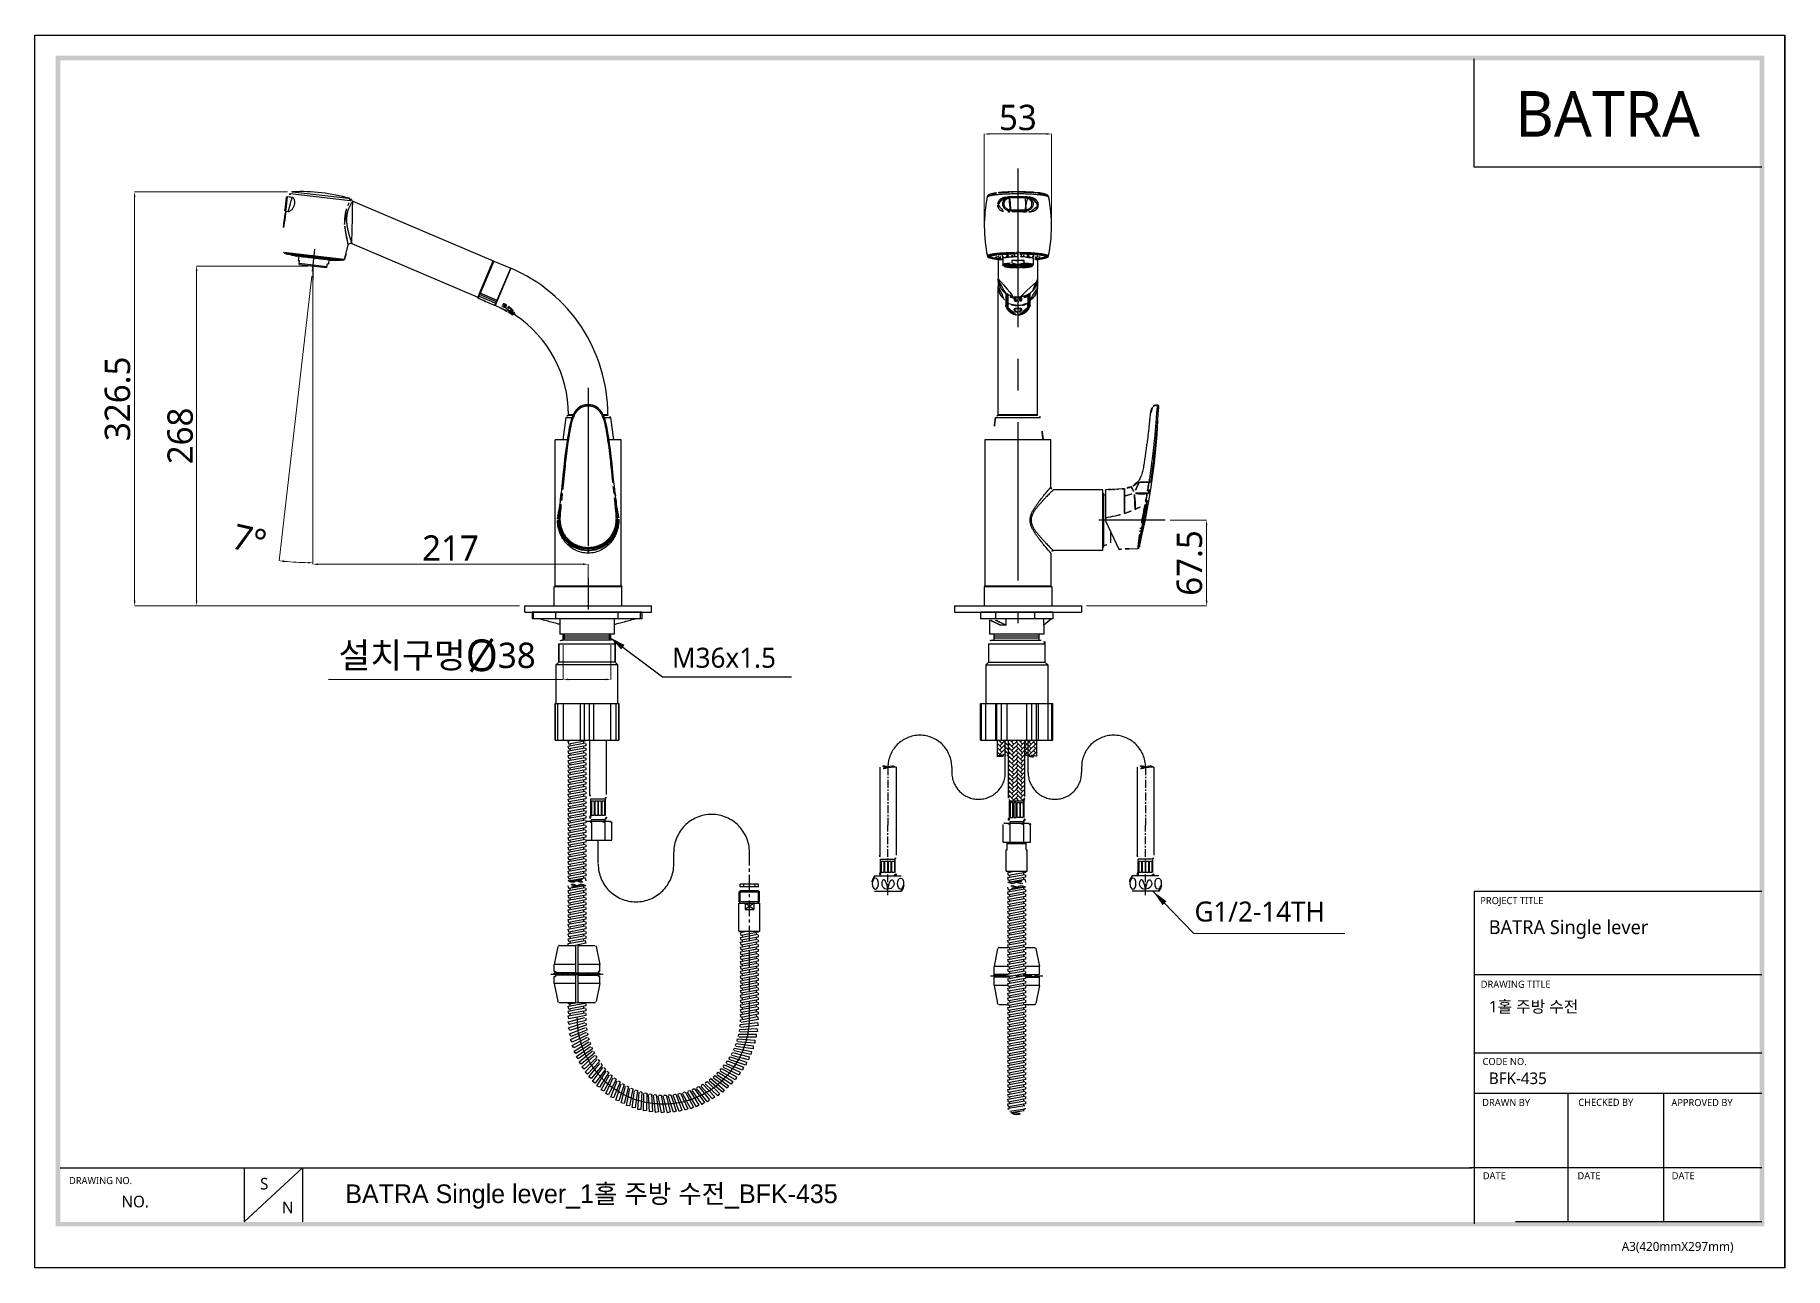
# Model space of a CAD drawing. Extents: x 16296671794 to 16296673174, y -37409618104 to -37409617131.
import ezdxf

# ---------------------------------------------------------------- set-up
doc = ezdxf.new("R2010")
doc.units = 0
doc.header["$LTSCALE"] = 10
doc.header["$MEASUREMENT"] = 0
doc.header["$PDMODE"] = 3
doc.header["$PDSIZE"] = -10
for name, pattern in [('CENTER', [2, 1.25, -0.25, 0.25, -0.25]), ('DIVIDE', [31.75, 12.7, -6.35, 0, -6.35, 0, -6.35]), ('HIDDEN2', [4.7625, 3.175, -1.5875])]:
    doc.linetypes.add(name, pattern=pattern)
doc.layers.get('0').update_dxf_attribs({"linetype": 'CONTINUOUS'})
doc.layers.get('DEFPOINTS').update_dxf_attribs({"linetype": 'CONTINUOUS'})
for name, color, linetype in [('02___PRT_ALL_AXES', 7, 'CONTINUOUS'), ('06___PRT_ALL_SURFS', 7, 'CONTINUOUS'), ('1', 7, 'CONTINUOUS'), ('17', 7, 'CONTINUOUS'), ('3100755', 7, 'CONTINUOUS'), ('3100755_1_1', 7, 'CONTINUOUS'), ('320102', 7, 'CONTINUOUS'), ('3500S01', 7, 'CONTINUOUS'), ('\\M+5B1EA\\M+5D7A2', 1, 'CONTINUOUS'), ('___SHELL_8_1', 7, 'CONTINUOUS'), ('BODY', 7, 'CONTINUOUS'), ('center', 2, 'HIDDEN2'), ('COLOR12', 7, 'CONTINUOUS'), ('COLOR9_1', 7, 'CONTINUOUS'), ('DEFAULT_1', 7, 'CENTER')]:
    doc.layers.add(name, color=color, linetype=linetype)
doc.styles.add('Daelim Dimension', font='NanumGothic.ttf')
doc.styles.get("Standard").update_dxf_attribs({"font": 'SYMBOL'})
doc.dimstyles.new('DEFAULT', dxfattribs={"dimscale": 2, "dimtxt": 2, "dimasz": 2, "dimexe": 0, "dimexo": 2, "dimgap": 1, "dimtad": 1, "dimdec": 1, "dimzin": 9, "dimdsep": 46, "dimtxsty": 'Daelim Dimension', "dimcen": 0.5, "dimclrd": 252, "dimclre": 252, "dimclrt": 3, "dimadec": 1, "dimazin": 0, "dimtfac": 1, "dimtdec": 1, "dimtix": 1, "dimtmove": 0, "dimatfit": 3, "dimfxl": 0, "dimtolj": 1, "dimtzin": 1, "dimlwd": 9, "dimlwe": 9, "dimarcsym": 0})
doc.dimstyles.new('ISO-25', dxfattribs={"dimtxt": 2.5, "dimasz": 2.5, "dimexe": 1.25, "dimexo": 0.625, "dimtad": 1, "dimtxsty": 'Standard', "dimcen": 2.5, "dimadec": 0, "dimazin": 0, "dimtfac": 1, "dimtmove": 0, "dimatfit": 3, "dimfxl": 0, "dimarcsym": 0})
pattern_1 = [(45, (16296663750.414, -37409617674.712), (3e-16, 3.39411255), [7.2, -2.4]), (135, (16296663752.111, -37409617673.015), (3e-16, 3.39411255), [7.2, -2.4])]

msp = doc.modelspace()

# ---------------------------------------------------------------- texts
at = {"color": 5, "ltscale": 40, "style": 'Daelim Dimension'}
for s, height, p in [('PROJECT TITLE', 5.60521741, (16296672933.8326, -37409617816.656303)), ('DRAWING TITLE', 5.60521741, (16296672934.191971, -37409617882.626694)), ('CODE NO.', 5.6052174, (16296672935.59762, -37409617943.54847)), ('DRAWN BY', 5.6052174, (16296672935.37781, -37409617975.858299)), ('CHECKED BY', 5.6052174, (16296673011.11047, -37409617975.758904)), ('APPROVED BY', 5.60521741, (16296673084.559191, -37409617975.939972)), ('DRAWING NO.', 5.60521741, (16296671820.58865, -37409618037.438927)), ('DATE', 5.6052174, (16296672935.81562, -37409618033.629539)), ('DATE', 5.6052174, (16296673010.51442, -37409618033.629539)), ('DATE', 5.6052174, (16296673084.816959, -37409618033.629539)), ('A3(420mmX297mm)', 7.07439334, (16296673045.392731, -37409618090.121063))]:
    msp.add_text(s, height=height, dxfattribs=at).set_placement(p)
at = {"ltscale": 0.5, "insert": (16296672961.446831, -37409617175.420174), "char_height": 36, "width": 66.12667236, "attachment_point": 1, "style": 'Daelim Dimension'}
msp.add_mtext('BATRA', dxfattribs=at)
at = {"color": 2, "char_height": 15.7647159, "attachment_point": 1, "style": 'Daelim Dimension'}
for s, insert in [('M36x1.5', (16296672296.262381, -37409617614.430794)), ('G1/2-14TH', (16296672708.37656, -37409617814.596977))]:
    msp.add_mtext(s, dxfattribs=dict(at, insert=insert))
at = {"attachment_point": 1, "style": 'Daelim Dimension'}
for s, insert, char_height, width in [('BATRA Single lever', (16296672940.499729, -37409617829.315048), 10.98783787, 176.59941773), ('1홀 주방 수전', (16296672940.59668, -37409617892.908447), 9.1728, 154.36884437), ('BFK-435', (16296672940.59668, -37409617949.399834), 9.1728, 154.36884437), ('S', (16296671971.328779, -37409618032.514511), 9.1728, 12.80163762), ('NO.', (16296671861.979321, -37409618046.606522), 9.1728, 57.54419835), ('N', (16296671988.540991, -37409618051.211014), 9.1728, 12.80163762)]:
    msp.add_mtext(s, dxfattribs=dict(at, insert=insert, char_height=char_height, width=width))
at = {"color": 2, "insert": (16296672038.55485, -37409618037.682037), "char_height": 14.742, "width": 568.72925383, "attachment_point": 1, "style": 'Daelim Dimension'}
msp.add_mtext('{\\f나눔고딕|b0|i0|c129|p50;BATRA Single lever_1홀 주방 수전_BFK-435}', dxfattribs=at)

# ---------------------------------------------------------------- blocks, each defined once
blk = doc.blocks.new('*D1')
at = {"color": 5, "lineweight": 9}
for p, q in [((16296672012.1, -37409617321.4), (16296671986.4, -37409617545.9)), ((16296672013, -37409617328.7), (16296672013, -37409617547.4))]:
    blk.add_line(p, q, dxfattribs=at)
blk.add_arc((16296672013, -37409617313.5), 233.9, 264.4579, 269.0203, dxfattribs=at)
at = {"color": 5}
for points in [[(16296671990.3, -37409617547), (16296671990.4, -37409617545.6), (16296671986.4, -37409617545.9)], [(16296672009, -37409617546.7), (16296672009, -37409617548), (16296672013, -37409617547.4)]]:
    blk.add_solid(points, dxfattribs=at)
at = {"layer": 'DEFPOINTS', "color": 0}
for p in [(16296672014.5, -37409617300), (16296672012.5, -37409617317.4), (16296672013, -37409617313.5), (16296672013, -37409617324.7), (16296672004.1, -37409617547.2)]:
    blk.add_point(p, dxfattribs=at)
at = {"color": 7, "insert": (16296671963, -37409617529), "char_height": 20, "attachment_point": 5, "rotation": 346.9392, "style": 'Daelim Dimension'}
blk.add_mtext('\\A1;7°', dxfattribs=at)
blk = doc.blocks.new('*D0')
at = {"color": 5, "lineweight": 9}
for p, q in [((16296672008.97116, -37409617313.46023), (16296671921.23816, -37409617313.46023)), ((16296671921.23816, -37409617577.35965), (16296671921.23816, -37409617317.46023)), ((16296672176.03809, -37409617581.35965), (16296671921.23816, -37409617581.35965))]:
    blk.add_line(p, q, dxfattribs=at)
at = {"color": 5}
for points in [[(16296671920.5715, -37409617317.46023), (16296671921.90483, -37409617317.46023), (16296671921.23816, -37409617313.46023)], [(16296671920.5715, -37409617577.35965), (16296671921.90483, -37409617577.35965), (16296671921.23816, -37409617581.35965)]]:
    blk.add_solid(points, dxfattribs=at)
at = {"layer": 'DEFPOINTS', "color": 0}
for p in [(16296671921.23816, -37409617313.46023), (16296672012.97116, -37409617313.46023), (16296672180.03809, -37409617581.35965)]:
    blk.add_point(p, dxfattribs=at)
at = {"color": 7, "insert": (16296671908.35119, -37409617447.40994), "char_height": 20, "attachment_point": 5, "rotation": 90, "style": 'Daelim Dimension'}
blk.add_mtext('\\A1;268', dxfattribs=at)
blk = doc.blocks.new('*D2')
at = {"color": 5, "lineweight": 9}
for p, q in [((16296672012.9118, -37409617317.453453), (16296672012.9118, -37409617548.609772)), ((16296672226.081181, -37409617548.609772), (16296672016.9118, -37409617548.609772)), ((16296672230.081181, -37409617567.698288), (16296672230.081181, -37409617548.609772))]:
    blk.add_line(p, q, dxfattribs=at)
at = {"color": 5}
for points in [[(16296672016.9118, -37409617547.943108), (16296672016.9118, -37409617549.276443), (16296672012.9118, -37409617548.609772)], [(16296672226.081181, -37409617547.943108), (16296672226.081181, -37409617549.276443), (16296672230.081181, -37409617548.609772)]]:
    blk.add_solid(points, dxfattribs=at)
at = {"layer": 'DEFPOINTS', "color": 0}
for p in [(16296672012.9118, -37409617313.453453), (16296672012.9118, -37409617548.609772), (16296672230.081181, -37409617571.698288)]:
    blk.add_point(p, dxfattribs=at)
at = {"color": 7, "insert": (16296672121.49649, -37409617535.822937), "char_height": 20, "attachment_point": 5, "style": 'Daelim Dimension'}
blk.add_mtext('\\A1;217', dxfattribs=at)
blk = doc.blocks.new('*D3')
at = {"color": 5, "lineweight": 9}
for p, q in [((16296672689.27444, -37409617513.85965), (16296672717.95723, -37409617513.85965)), ((16296672717.95723, -37409617517.85965), (16296672717.95723, -37409617577.35965)), ((16296672623.11849, -37409617581.35965), (16296672717.95723, -37409617581.35965))]:
    blk.add_line(p, q, dxfattribs=at)
at = {"color": 5}
for points in [[(16296672717.29057, -37409617517.85965), (16296672718.6239, -37409617517.85965), (16296672717.95723, -37409617513.85965)], [(16296672717.29057, -37409617577.35965), (16296672718.6239, -37409617577.35965), (16296672717.95723, -37409617581.35965)]]:
    blk.add_solid(points, dxfattribs=at)
at = {"layer": 'DEFPOINTS', "color": 0}
for p in [(16296672685.27444, -37409617513.85965), (16296672619.11849, -37409617581.35965), (16296672717.95723, -37409617581.35965)]:
    blk.add_point(p, dxfattribs=at)
at = {"color": 7, "insert": (16296672704.55524, -37409617547.60965), "char_height": 20, "attachment_point": 5, "rotation": 90, "style": 'Daelim Dimension'}
blk.add_mtext('\\A1;67.5', dxfattribs=at)
blk = doc.blocks.new('*D4')
at = {"color": 5, "lineweight": 9}
for p, q in [((16296671992.894489, -37409617254.890663), (16296671872.35091, -37409617254.890663)), ((16296671872.35091, -37409617577.35965), (16296671872.35091, -37409617258.890663)), ((16296672176.03809, -37409617581.35965), (16296671872.35091, -37409617581.35965))]:
    blk.add_line(p, q, dxfattribs=at)
at = {"color": 5}
for points in [[(16296671871.68424, -37409617258.890663), (16296671873.01757, -37409617258.890663), (16296671872.35091, -37409617254.890663)], [(16296671871.68424, -37409617577.35965), (16296671873.01757, -37409617577.35965), (16296671872.35091, -37409617581.35965)]]:
    blk.add_solid(points, dxfattribs=at)
at = {"layer": 'DEFPOINTS', "color": 0}
for p in [(16296671872.35091, -37409617254.890663), (16296671996.894489, -37409617254.890663), (16296672180.03809, -37409617581.35965)]:
    blk.add_point(p, dxfattribs=at)
at = {"color": 7, "insert": (16296671858.94891, -37409617418.125153), "char_height": 20, "attachment_point": 5, "rotation": 90, "style": 'Daelim Dimension'}
blk.add_mtext('\\A1;326.5', dxfattribs=at)
blk = doc.blocks.new('*D5')
at = {"color": 5, "lineweight": 9, "ltscale": 0.5}
for p, q in [((16296672542.57642, -37409617278.337593), (16296672542.57642, -37409617209.295807)), ((16296672546.57642, -37409617209.295807), (16296672591.57205, -37409617209.295807)), ((16296672595.57205, -37409617278.736488), (16296672595.57205, -37409617209.295807))]:
    blk.add_line(p, q, dxfattribs=at)
at = {"color": 5, "ltscale": 0.5}
for points in [[(16296672546.57642, -37409617208.629143), (16296672546.57642, -37409617209.962471), (16296672542.57642, -37409617209.295807)], [(16296672591.57205, -37409617208.629143), (16296672591.57205, -37409617209.962471), (16296672595.57205, -37409617209.295807)]]:
    blk.add_solid(points, dxfattribs=at)
at = {"layer": 'DEFPOINTS', "color": 0, "ltscale": 0.5}
for p in [(16296672595.57205, -37409617209.295807), (16296672542.57642, -37409617282.337593), (16296672595.57205, -37409617282.736488)]:
    blk.add_point(p, dxfattribs=at)
at = {"color": 7, "ltscale": 0.5, "insert": (16296672569.07423, -37409617196.394524), "char_height": 20, "attachment_point": 5, "style": 'Daelim Dimension'}
blk.add_mtext('\\A1;53', dxfattribs=at)
blk = doc.blocks.new('*D6')
at = {"color": 5, "lineweight": 9}
for p, q in [((16296672210.4, -37409617612.4), (16296672210.4, -37409617639.4)), ((16296672248, -37409617612.4), (16296672248, -37409617639.4)), ((16296672210.4, -37409617639.4), (16296672025.4, -37409617639.4)), ((16296672244, -37409617639.4), (16296672214.4, -37409617639.4))]:
    blk.add_line(p, q, dxfattribs=at)
at = {"color": 5}
for points in [[(16296672214.4, -37409617638.8), (16296672214.4, -37409617640.1), (16296672210.4, -37409617639.4)], [(16296672244, -37409617638.8), (16296672244, -37409617640.1), (16296672248, -37409617639.4)]]:
    blk.add_solid(points, dxfattribs=at)
at = {"layer": 'DEFPOINTS', "color": 0}
for p in [(16296672210.4, -37409617608.4), (16296672248, -37409617608.4), (16296672210.4, -37409617639.4)]:
    blk.add_point(p, dxfattribs=at)
at = {"color": 7, "insert": (16296672110.9, -37409617621.5), "char_height": 20, "attachment_point": 5, "style": 'Daelim Dimension'}
blk.add_mtext('\\A1;설치구멍{\\H1.25x;\\C256;Ø}38', dxfattribs=at)

# ---------------------------------------------------------------- dimensions: what is measured, and where the dimension line sits
at = {"color": 5, "ltscale": 0.5}
dim = msp.add_linear_dim(base=(16296672595.57205, -37409617209.295807), p1=(16296672542.57642, -37409617282.337593), p2=(16296672595.57205, -37409617282.736488), dimstyle='DEFAULT', override={"dimtxt": 10, "dimclrd": 5, "dimclre": 5, "dimclrt": 7}, dxfattribs=at)
dim.commit()
dim.dimension.update_dxf_attribs({"geometry": '*D5', "text_midpoint": (16296672569.07423, -37409617196.394524)})
at = {"color": 0}
for base, p1, p2, override, picture, middle in [((16296671872.35091, -37409617254.890663), (16296672180.03809, -37409617581.35965), (16296671996.894489, -37409617254.890663), {"dimtxt": 10, "dimclrd": 5, "dimclre": 5, "dimclrt": 7}, '*D4', (16296671858.94891, -37409617418.125153)), ((16296671921.238159, -37409617313.460228), (16296672180.03809, -37409617581.35965), (16296672012.971161, -37409617313.460228), {"dimtxt": 10, "dimdec": 0, "dimclrd": 5, "dimclre": 5, "dimclrt": 7}, '*D0', (16296671908.351191, -37409617447.409943)), ((16296672717.95723, -37409617581.35965), (16296672685.274441, -37409617513.85965), (16296672619.11849, -37409617581.35965), {"dimtxt": 10, "dimclrd": 5, "dimclre": 5, "dimclrt": 7}, '*D3', (16296672704.555241, -37409617547.60965))]:
    dim = msp.add_linear_dim(base=base, p1=p1, p2=p2, angle=90, dimstyle='DEFAULT', override=override, dxfattribs=at)
    dim.commit()
    dim.dimension.update_dxf_attribs({"geometry": picture, "text_midpoint": middle})
dim = msp.add_angular_dim_2l(base=(16296672004.0972, -37409617547.229523), line1=((16296672012.51684, -37409617317.434349), (16296672014.504499, -37409617300.047592)), line2=((16296672012.971161, -37409617313.460228), (16296672012.971161, -37409617324.675636)), dimstyle='DEFAULT', override={"dimtxt": 10, "dimclrd": 5, "dimclre": 5, "dimclrt": 7, "dimadec": 0}, dxfattribs=at)
dim.commit()
dim.dimension.update_dxf_attribs({"geometry": '*D1', "text_midpoint": (16296671960.1047, -37409617541.346092), "dimtype": 162})
dim = msp.add_linear_dim(base=(16296672012.9118, -37409617548.609772), p1=(16296672230.081181, -37409617571.698288), p2=(16296672012.9118, -37409617313.453453), dimstyle='DEFAULT', override={"dimtxt": 10, "dimdec": 0, "dimclrd": 5, "dimclre": 5, "dimclrt": 7}, dxfattribs=at)
dim.commit()
dim.dimension.update_dxf_attribs({"geometry": '*D2', "text_midpoint": (16296672121.49649, -37409617535.822937)})
dim = msp.add_linear_dim(base=(16296672210.35253, -37409617639.445236), p1=(16296672247.95253, -37409617608.35965), p2=(16296672210.35253, -37409617608.35965), text='설치구멍{\\H1.25x;\\C256;Ø}38', dimstyle='DEFAULT', override={"dimtxt": 10, "dimdec": 0, "dimclrd": 5, "dimclre": 5, "dimclrt": 7}, dxfattribs=at)
dim.commit()
dim.dimension.update_dxf_attribs({"geometry": '*D6', "text_midpoint": (16296672110.914631, -37409617639.445236), "dimtype": 160})

# ---------------------------------------------------------------- hatches: boundary and pattern name
h = msp.add_hatch()
h.set_pattern_fill('AR-HBONE', scale=0.03, style=0)
h.set_pattern_definition([(45, (16296671777.3534, -37409617699.7187), (4e-16, 4.310523), [9.144, -3.048]), (135, (16296671779.5086, -37409617697.5634), (4e-16, 4.310523), [9.144, -3.048])])
h.paths.add_polyline_path([(16296672243.549431, -37409617733.564957, 0.1357830106), (16296672244.474421, -37409617730.224213), (16296672244.474421, -37409617687.35965), (16296672231.474421, -37409617687.35965), (16296672231.474421, -37409617730.222923, 0.1358342367), (16296672232.399429, -37409617733.56498)])
at = {"layer": '1'}
h = msp.add_hatch(dxfattribs=at)
h.set_pattern_fill('AR-HBONE', scale=0.6, style=0)
h.set_pattern_definition(pattern_1)
edge = h.paths.add_edge_path()
edge.add_spline(control_points=[(16296672466.548019, -37409617708.666763), (16296672465.464689, -37409617709.223907), (16296672463.298019, -37409617710.338188), (16296672461.131359, -37409617709.223907), (16296672460.048019, -37409617708.666763)], knot_values=[6.8714285714, 6.8714285714, 6.8714285714, 6.8714285714, 10.3071428571, 13.7428571429, 13.7428571429, 13.7428571429, 13.7428571429], degree=3, periodic=0)
edge.add_line((16296672460.048019, -37409617708.666763), (16296672460.048019, -37409617777.959572))
edge.add_arc((16296672466.548019, -37409617777.959572), 6.5, 180, 210.941545585)
edge.add_line((16296672460.973021, -37409617781.301643), (16296672466.548019, -37409617781.301643))
edge.add_line((16296672466.548019, -37409617781.301643), (16296672466.548019, -37409617754.490158))
edge.add_line((16296672466.548019, -37409617754.490158), (16296672466.548019, -37409617708.666763))
edge = h.paths.add_edge_path()
edge.add_spline(control_points=[(16296672473.048019, -37409617708.666763), (16296672471.964689, -37409617708.109619), (16296672469.798019, -37409617706.995331), (16296672467.631359, -37409617708.109619), (16296672466.548019, -37409617708.666763)], knot_values=[0, 0, 0, 0, 3.4357142857, 6.8714285714, 6.8714285714, 6.8714285714, 6.8714285714], degree=3, periodic=0)
edge.add_line((16296672466.548019, -37409617708.666763), (16296672466.548019, -37409617754.490158))
edge.add_line((16296672466.548019, -37409617754.490158), (16296672466.548019, -37409617781.301643))
edge.add_line((16296672466.548019, -37409617781.301643), (16296672472.12302, -37409617781.301643))
edge.add_arc((16296672466.548019, -37409617777.959572), 6.5, 329.058454415, 360)
edge.add_line((16296672473.048019, -37409617777.959572), (16296672473.048019, -37409617708.666763))
h = msp.add_hatch(dxfattribs=at)
h.set_pattern_fill('AR-HBONE', scale=0.6, style=0)
h.set_pattern_definition(pattern_1)
edge = h.paths.add_edge_path()
edge.add_spline(control_points=[(16296672676.24802, -37409617708.666763), (16296672675.16469, -37409617708.109619), (16296672672.99802, -37409617706.995331), (16296672670.83136, -37409617708.109619), (16296672669.74802, -37409617708.666763)], knot_values=[0, 0, 0, 0, 3.4357142857, 6.8714285714, 6.8714285714, 6.8714285714, 6.8714285714], degree=3, periodic=0)
edge.add_line((16296672669.74802, -37409617708.666763), (16296672669.74802, -37409617754.490158))
edge.add_line((16296672669.74802, -37409617754.490158), (16296672669.74802, -37409617781.301643))
edge.add_line((16296672669.74802, -37409617781.301643), (16296672675.323021, -37409617781.301643))
edge.add_arc((16296672669.74802, -37409617777.959572), 6.5, 329.058454415, 360)
edge.add_line((16296672676.24802, -37409617777.959572), (16296672676.24802, -37409617708.666763))
edge = h.paths.add_edge_path()
edge.add_arc((16296672669.74802, -37409617777.959572), 6.5, 180, 210.941545585)
edge.add_line((16296672664.173019, -37409617781.301643), (16296672669.74802, -37409617781.301643))
edge.add_line((16296672669.74802, -37409617781.301643), (16296672669.74802, -37409617754.490158))
edge.add_line((16296672669.74802, -37409617754.490158), (16296672669.74802, -37409617708.666763))
edge.add_spline(control_points=[(16296672669.74802, -37409617708.666763), (16296672668.66469, -37409617709.223907), (16296672666.49802, -37409617710.338188), (16296672664.33136, -37409617709.223907), (16296672663.24802, -37409617708.666763)], knot_values=[6.8714285714, 6.8714285714, 6.8714285714, 6.8714285714, 10.3071428571, 13.7428571429, 13.7428571429, 13.7428571429, 13.7428571429], degree=3, periodic=0)
edge.add_line((16296672663.24802, -37409617708.666763), (16296672663.24802, -37409617777.959572))
h = msp.add_hatch(dxfattribs=at)
h.set_pattern_fill('ANSI37', color=4, scale=10, style=0)
h.set_pattern_definition([(45, (16296650963.4751, -37409617016.5834), (-0.88388348, 0.88388348), []), (135, (16296650963.4751, -37409617016.5834), (-0.88388348, -0.88388348), [])])
h.paths.add_polyline_path([(16296672361.82608, -37409617800.931107), (16296672361.82608, -37409617802.931107), (16296672364.57608, -37409617802.931107), (16296672364.57608, -37409617800.931107)])
h.paths.add_polyline_path([(16296672350.07608, -37409617800.931107), (16296672350.07608, -37409617802.931107), (16296672352.82608, -37409617802.931107), (16296672352.82608, -37409617800.931107)])

# ---------------------------------------------------------------- linework, layer by layer
at = {"color": 5, "ltscale": 0.5}
for p, q in [((16296672929.02693, -37409617235.544662), (16296672929.02693, -37409617150.043716)), ((16296672929.02693, -37409617806.775787), (16296672929.02693, -37409618068.663483))]:
    msp.add_line(p, q, dxfattribs=at)
at = {"color": 5, "ltscale": 40}
for p, q in [((16296673156.03418, -37409617235.544662), (16296672929.02693, -37409617235.544662)), ((16296673156.03418, -37409617806.775787), (16296672929.02693, -37409617806.775787)), ((16296673156.03418, -37409617872.390808), (16296672929.02693, -37409617872.390808)), ((16296673156.03418, -37409617872.390808), (16296672929.02693, -37409617872.390808)), ((16296673156.03418, -37409617934.114883), (16296672929.02693, -37409617934.114883)), ((16296673156.03418, -37409617934.114883), (16296672929.02693, -37409617934.114883)), ((16296673156.03418, -37409617965.949654), (16296672929.02693, -37409617965.949654)), ((16296673156.03418, -37409617965.949654), (16296672929.02693, -37409617965.949654)), ((16296673002.760851, -37409617965.949654), (16296673002.760851, -37409618067.290337)), ((16296673078.433241, -37409617965.949654), (16296673078.433241, -37409618067.290337)), ((16296671958.86997, -37409618024.490242), (16296671958.86997, -37409618067.290337)), ((16296671958.86997, -37409618024.490242), (16296671958.86997, -37409618067.290337)), ((16296672004.676661, -37409618024.490242), (16296671958.86997, -37409618067.290337)), ((16296672004.676661, -37409618024.490242), (16296671958.86997, -37409618067.290337)), ((16296672004.676661, -37409618024.490242), (16296672004.676661, -37409618067.290337)), ((16296672004.676661, -37409618024.490242), (16296672004.676661, -37409618067.290337)), ((16296673156.03418, -37409618024.490242), (16296672925.438761, -37409618024.490242)), ((16296673156.03418, -37409618024.490242), (16296672930.79554, -37409618024.490242)), ((16296673156.03418, -37409618067.290337), (16296672961.488359, -37409618067.290337))]:
    msp.add_line(p, q, dxfattribs=at)
at = {"color": 0}
msp.add_line((16296672012.971161, -37409617313.460228), (16296672012.971161, -37409617324.675636), dxfattribs=at)
at = {"color": 7, "linetype": 'Continuous'}
for p, q in [((16296672169.161039, -37409617315.232384), (16296672156.646441, -37409617344.683777)), ((16296672553.575399, -37409617431.10965), (16296672553.575399, -37409617329.497887)), ((16296672584.575399, -37409617431.10965), (16296672584.575399, -37409617329.497887)), ((16296672161.1959, -37409617346.762306), (16296672156.646441, -37409617344.683777)), ((16296672559.449089, -37409617340.678772), (16296672559.41754, -37409617340.655701)), ((16296672560.302231, -37409617346.029457), (16296672560.31135, -37409617346.056664)), ((16296672577.83931, -37409617346.057114), (16296672577.84857, -37409617346.029488)), ((16296672578.733259, -37409617340.655701), (16296672578.70171, -37409617340.678772)), ((16296672169.87686, -37409617351.600754), (16296672166.8657, -37409617349.784119)), ((16296672222.15333, -37409617425.630821), (16296672222.107861, -37409617425.669724)), ((16296672230.081129, -37409617422.866211), (16296672227.902161, -37409617422.981133)), ((16296672227.917959, -37409617422.979134), (16296672227.902161, -37409617422.981117)), ((16296672232.27813, -37409617422.983414), (16296672230.081129, -37409617422.866211)), ((16296672232.27808, -37409617422.983391), (16296672232.24478, -37409617422.979187)), ((16296672238.02561, -37409617425.644974), (16296672238.00886, -37409617425.630669)), ((16296672212.4702, -37409617432.982262), (16296672210.081181, -37409617450.359657)), ((16296672217.946609, -37409617431.35965), (16296672214.34985, -37409617431.35965)), ((16296672214.581181, -37409617430.737259), (16296672214.581181, -37409617431.10965)), ((16296672214.581181, -37409617431.10965), (16296672218.07774, -37409617431.10965)), ((16296672214.581181, -37409617431.10965), (16296672214.831181, -37409617431.35965)), ((16296672242.08392, -37409617431.10965), (16296672245.581181, -37409617431.10965)), ((16296672245.812321, -37409617431.35965), (16296672242.214689, -37409617431.35965)), ((16296672245.581181, -37409617431.10965), (16296672245.331181, -37409617431.35965)), ((16296672245.581181, -37409617430.737259), (16296672245.581181, -37409617431.10965)), ((16296672247.69216, -37409617432.982262), (16296672250.081181, -37409617450.359657)), ((16296672584.80674, -37409617431.35965), (16296672553.344061, -37409617431.35965)), ((16296672553.825399, -37409617431.35965), (16296672553.575399, -37409617431.10965)), ((16296672553.575399, -37409617431.10965), (16296672584.575399, -37409617431.10965)), ((16296672584.325399, -37409617431.35965), (16296672584.575399, -37409617431.10965)), ((16296672204.081181, -37409617565.659653), (16296672204.081181, -37409617450.35965)), ((16296672213.624161, -37409617450.35965), (16296672204.08164, -37409617450.35965)), ((16296672256.08073, -37409617450.35965), (16296672246.53825, -37409617450.35965)), ((16296672256.081181, -37409617565.659653), (16296672256.081181, -37409617450.35965)), ((16296672543.075399, -37409617450.35965), (16296672543.075399, -37409617565.659653)), ((16296672595.075399, -37409617450.35965), (16296672543.075399, -37409617450.35965)), ((16296672595.075399, -37409617487.855988), (16296672595.075399, -37409617450.35965)), ((16296672663.537041, -37409617483.859543), (16296672664.659439, -37409617483.859543)), ((16296672664.659401, -37409617483.859589), (16296672664.69434, -37409617483.859589)), ((16296672664.6943, -37409617483.85965), (16296672664.69957, -37409617483.85965)), ((16296672208.64418, -37409617493.825798), (16296672208.54608, -37409617494.719551)), ((16296672208.77722, -37409617492.631073), (16296672208.64418, -37409617493.825798)), ((16296672636.12326, -37409617489.855988), (16296672597.075399, -37409617489.855988)), ((16296672636.12326, -37409617537.863319), (16296672636.12326, -37409617489.855988)), ((16296672636.12326, -37409617492.859642), (16296672636.92326, -37409617492.859642)), ((16296672636.92326, -37409617534.859657), (16296672636.92326, -37409617492.859642)), ((16296672643.54286, -37409617489.691467), (16296672638.12326, -37409617489.85778)), ((16296672638.12326, -37409617489.860023), (16296672638.12326, -37409617514.248802)), ((16296672648.70225, -37409617489.433739), (16296672643.54286, -37409617489.691467)), ((16296672652.90233, -37409617489.011276), (16296672648.70225, -37409617489.433739)), ((16296672653.12326, -37409617488.978683), (16296672652.90233, -37409617489.011276)), ((16296672206.57951, -37409617509.353828), (16296672206.11978, -37409617512.057037)), ((16296672206.70174, -37409617508.653633), (16296672206.62661, -37409617509.088608)), ((16296672206.67482, -37409617509.141083), (16296672206.681881, -37409617509.099403)), ((16296672206.92312, -37409617507.286537), (16296672206.70174, -37409617508.653633)), ((16296672206.923149, -37409617507.286331), (16296672206.924629, -37409617507.276917)), ((16296672207.440319, -37409617503.845596), (16296672207.440599, -37409617503.843681)), ((16296672638.170111, -37409617514.460114), (16296672648.60174, -37409617536.830818)), ((16296672642.42326, -37409617531.624352), (16296672642.42326, -37409617523.581032)), ((16296672226.831181, -37409617536.867958), (16296672226.831181, -37409617536.566963)), ((16296672233.331181, -37409617536.566963), (16296672233.331181, -37409617536.867958)), ((16296672636.12326, -37409617537.863319), (16296672597.075399, -37409617537.863319)), ((16296672636.12326, -37409617534.859657), (16296672636.92326, -37409617534.859657)), ((16296672656.87326, -37409617536.548523), (16296672663.897301, -37409617536.057358)), ((16296672595.075399, -37409617539.863319), (16296672595.075399, -37409617565.659653)), ((16296672204.081181, -37409617565.659653), (16296672203.38118, -37409617566.35965)), ((16296672256.781179, -37409617566.35965), (16296672203.38118, -37409617566.35965)), ((16296672203.38118, -37409617581.35965), (16296672203.38118, -37409617566.35965)), ((16296672204.081181, -37409617565.659653), (16296672256.081181, -37409617565.659653)), ((16296672256.081181, -37409617565.659653), (16296672256.781179, -37409617566.35965)), ((16296672256.781179, -37409617581.35965), (16296672256.781179, -37409617566.35965)), ((16296672543.075399, -37409617565.659653), (16296672542.375401, -37409617566.35965)), ((16296672595.7754, -37409617566.35965), (16296672542.375401, -37409617566.35965)), ((16296672542.375401, -37409617566.35965), (16296672542.375401, -37409617581.35965)), ((16296672543.075399, -37409617565.659653), (16296672595.075399, -37409617565.659653)), ((16296672595.075399, -37409617565.659653), (16296672595.7754, -37409617566.35965)), ((16296672595.7754, -37409617566.35965), (16296672595.7754, -37409617581.35965)), ((16296672180.03809, -37409617586.35965), (16296672180.03809, -37409617581.35965)), ((16296672185.819969, -37409617586.35965), (16296672185.819969, -37409617591.559647)), ((16296672272.487499, -37409617586.35965), (16296672185.82011, -37409617586.35965)), ((16296672272.487499, -37409617591.559647), (16296672185.82011, -37409617591.559647)), ((16296672186.891769, -37409617591.559647), (16296672186.891769, -37409617586.35965)), ((16296672203.381651, -37409617581.35965), (16296672256.78072, -37409617581.35965)), ((16296672204.558689, -37409617591.559647), (16296672204.558689, -37409617586.35965)), ((16296672207.753811, -37409617591.559647), (16296672207.753811, -37409617603.85965)), ((16296672250.55381, -37409617591.559647), (16296672250.55381, -37409617603.85965)), ((16296672253.74893, -37409617591.559647), (16296672253.74893, -37409617586.35965)), ((16296672271.41585, -37409617591.559647), (16296672271.41585, -37409617586.35965)), ((16296672272.48764, -37409617586.35965), (16296672272.48764, -37409617591.559647)), ((16296672280.124281, -37409617586.35965), (16296672280.124281, -37409617581.35965)), ((16296672539.74802, -37409617591.559647), (16296672539.74802, -37409617586.35965)), ((16296672546.499001, -37409617581.35965), (16296672599.899, -37409617581.35965)), ((16296672551.74802, -37409617591.559647), (16296672551.74802, -37409617586.35965)), ((16296672559.68635, -37409617591.559647), (16296672559.68635, -37409617596.559647)), ((16296672582.348021, -37409617591.559647), (16296672582.348021, -37409617586.35965)), ((16296672589.401489, -37409617591.559647), (16296672589.401489, -37409617596.559647)), ((16296672559.68635, -37409617596.559647), (16296672555.35622, -37409617596.559647)), ((16296672589.548019, -37409617596.559647), (16296672589.401489, -37409617596.559647)), ((16296672206.903811, -37409617611.35965), (16296672251.403811, -37409617611.35965)), ((16296672206.903811, -37409617625.85965), (16296672206.903811, -37409617611.35965)), ((16296672251.403799, -37409617625.85965), (16296672251.403799, -37409617611.35965)), ((16296672545.89802, -37409617611.35965), (16296672590.39802, -37409617611.35965)), ((16296672204.00396, -37409617658.35965), (16296672254.303659, -37409617658.35965)), ((16296672204.07477, -37409617687.35965), (16296672204.07477, -37409617658.35965)), ((16296672206.25111, -37409617687.35965), (16296672206.25111, -37409617658.35965)), ((16296672210.48419, -37409617658.35965), (16296672210.48419, -37409617687.35965)), ((16296672223.912689, -37409617658.35965), (16296672223.912689, -37409617687.35965)), ((16296672227.078171, -37409617687.35965), (16296672227.078171, -37409617658.35965)), ((16296672231.24943, -37409617687.35965), (16296672231.24943, -37409617658.35965)), ((16296672234.412689, -37409617658.35965), (16296672234.412689, -37409617687.35965)), ((16296672247.8356, -37409617658.35965), (16296672247.8356, -37409617687.35965)), ((16296672252.06781, -37409617687.35965), (16296672252.06781, -37409617658.35965)), ((16296672254.24206, -37409617687.35965), (16296672254.24206, -37409617658.35965)), ((16296672539.64802, -37409617687.35965), (16296672539.64802, -37409617658.35965)), ((16296672539.64802, -37409617658.35965), (16296672596.64802, -37409617658.35965)), ((16296672540.492359, -37409617687.35965), (16296672540.492359, -37409617658.35965)), ((16296672543.553989, -37409617658.35965), (16296672543.553989, -37409617687.35965)), ((16296672551.310169, -37409617658.35965), (16296672551.310169, -37409617687.35965)), ((16296672552.521879, -37409617687.35965), (16296672552.521879, -37409617658.35965)), ((16296672556.13505, -37409617687.35965), (16296672556.13505, -37409617658.35965)), ((16296672560.405331, -37409617658.35965), (16296672560.405331, -37409617687.35965)), ((16296672575.908001, -37409617658.35965), (16296672575.908001, -37409617687.35965)), ((16296672580.17906, -37409617687.35965), (16296672580.17906, -37409617658.35965)), ((16296672583.79072, -37409617687.35965), (16296672583.79072, -37409617658.35965)), ((16296672584.999371, -37409617658.35965), (16296672584.999371, -37409617687.35965)), ((16296672592.74585, -37409617658.35965), (16296672592.74585, -37409617687.35965)), ((16296672595.805201, -37409617687.35965), (16296672595.805201, -37409617658.35965)), ((16296672596.64802, -37409617687.35965), (16296672596.64802, -37409617658.35965)), ((16296672204.00396, -37409617687.35965), (16296672254.303659, -37409617687.35965)), ((16296672539.648649, -37409617687.35965), (16296672596.6474, -37409617687.35965))]:
    msp.add_line(p, q, dxfattribs=at)
at = {"color": 9, "linetype": 'Continuous'}
for p, q in [((16296672165.80183, -37409617344.224197), (16296672164.72632, -37409617346.258957)), ((16296672559.449089, -37409617340.678772), (16296672559.449089, -37409617344.224121)), ((16296672560.14119, -37409617341.653221), (16296672560.14119, -37409617345.160233)), ((16296672560.14126, -37409617345.16024), (16296672560.302231, -37409617346.029457)), ((16296672561.10988, -37409617342.796982), (16296672561.10988, -37409617346.258957)), ((16296672577.04092, -37409617346.258957), (16296672577.04092, -37409617342.796982)), ((16296672577.84857, -37409617346.029488), (16296672578.009501, -37409617345.160294)), ((16296672578.009609, -37409617345.160278), (16296672578.009609, -37409617341.653221)), ((16296672578.70171, -37409617344.2239), (16296672578.70171, -37409617340.678772)), ((16296672569.06846, -37409617351.894867), (16296672569.067261, -37409617351.874367)), ((16296672569.075399, -37409617346.762306), (16296672569.075399, -37409617346.862389)), ((16296672230.081181, -37409617423.897141), (16296672230.081129, -37409617422.866211)), ((16296672212.4702, -37409617432.982262), (16296672217.27527, -37409617432.982239)), ((16296672218.273081, -37409617430.737259), (16296672214.581181, -37409617430.737259)), ((16296672245.581181, -37409617430.737259), (16296672241.88912, -37409617430.737259)), ((16296672242.88743, -37409617432.982239), (16296672247.69216, -37409617432.982262)), ((16296672551.46442, -37409617432.982246), (16296672586.685869, -37409617432.982246)), ((16296672584.575399, -37409617430.737259), (16296672553.575399, -37409617430.737259)), ((16296672586.685869, -37409617432.982246), (16296672586.68638, -37409617432.982262)), ((16296672653.123249, -37409617494.873444), (16296672653.12326, -37409617488.978683)), ((16296672653.123249, -37409617508.576241), (16296672653.123249, -37409617494.873444)), ((16296672206.769739, -37409617508.576241), (16296672206.923149, -37409617507.286331)), ((16296672206.94187, -37409617507.532806), (16296672206.979111, -37409617507.30397)), ((16296672206.979111, -37409617507.30397), (16296672206.9806, -37409617507.294777)), ((16296672207.488411, -37409617504.027969), (16296672207.51384, -37409617503.857918)), ((16296672252.67396, -37409617504.027969), (16296672252.648529, -37409617503.857918)), ((16296672253.853661, -37409617509.301918), (16296672253.861799, -37409617509.351471)), ((16296672205.94199, -37409617514.488457), (16296672205.94138, -37409617514.460648)), ((16296672665.147051, -37409617524.761261), (16296672665.13394, -37409617524.850288)), ((16296672665.165051, -37409617524.639374), (16296672665.147051, -37409617524.761261)), ((16296672665.568741, -37409617522.002533), (16296672665.551491, -37409617522.111778)), ((16296672230.081181, -37409617536.548523), (16296672230.081181, -37409617535.299538)), ((16296672230.081181, -37409617537.863297), (16296672230.081181, -37409617539.863319))]:
    msp.add_line(p, q, dxfattribs=at)
at = {"color": 40, "linetype": 'Continuous'}
for p, q in [((16296672674.68409, -37409617426.713493), (16296672674.61307, -37409617426.953918)), ((16296672674.815531, -37409617426.275673), (16296672674.68409, -37409617426.713493)), ((16296672675.168831, -37409617425.101318), (16296672674.815531, -37409617426.275673)), ((16296672675.304581, -37409617424.638618), (16296672675.29826, -37409617424.662323)), ((16296672653.12326, -37409617488.978683), (16296672653.12326, -37409617508.577187))]:
    msp.add_line(p, q, dxfattribs=at)
for p, q in [((16296672180.03809, -37409617581.35965), (16296672280.124281, -37409617581.35965)), ((16296672180.03809, -37409617586.35965), (16296672280.124281, -37409617586.35965)), ((16296672519.03231, -37409617581.35965), (16296672619.11849, -37409617581.35965)), ((16296672519.03231, -37409617586.35965), (16296672619.11849, -37409617586.35965)), ((16296672596.548019, -37409617586.35965), (16296672539.74802, -37409617586.35965)), ((16296672596.548019, -37409617591.559647), (16296672539.74802, -37409617591.559647)), ((16296672541.9492, -37409617586.35965), (16296672594.346849, -37409617586.35965)), ((16296672595.548019, -37409617591.559647), (16296672589.548019, -37409617596.559647)), ((16296672596.548019, -37409617586.35965), (16296672596.548019, -37409617591.559647)), ((16296672210.35253, -37409617608.35965), (16296672210.35253, -37409617603.85965)), ((16296672211.35253, -37409617608.35965), (16296672211.35253, -37409617603.85965)), ((16296672246.95253, -37409617608.35965), (16296672246.95253, -37409617603.85965)), ((16296672247.95253, -37409617608.35965), (16296672247.95253, -37409617603.85965)), ((16296672548.89802, -37409617608.35965), (16296672587.39802, -37409617608.35965)), ((16296672550.346741, -37409617608.35965), (16296672550.346741, -37409617603.85965)), ((16296672585.946739, -37409617608.35965), (16296672585.946739, -37409617603.85965))]:
    msp.add_line(p, q)
at = {"color": 5}
msp.add_line((16296671813.668039, -37409618024.490242), (16296672927.258329, -37409618024.490242), dxfattribs=at)
at = {"color": 2}
msp.add_lwpolyline([(16296671793.750851, -37409617131.239197), (16296673174.182779, -37409617131.239197), (16296673174.182779, -37409618103.587517), (16296671793.750851, -37409618103.587517)], close=True, dxfattribs=at)
at = {"ltscale": 0.5}
msp.add_lwpolyline([(16296671793.750851, -37409617131.239197), (16296673174.182779, -37409617131.239197), (16296673174.182779, -37409618103.587517), (16296671793.750851, -37409618103.587517)], close=True, dxfattribs=at)
at = {"color": 2}
msp.add_lwpolyline([(16296673174.182779, -37409618103.587517), (16296673174.182779, -37409617131.239197)], dxfattribs=at)
at = {"color": 7, "linetype": 'Continuous'}
for points in [[(16296672560.31144, -37409617346.056801), (16296672560.50808, -37409617346.556229), (16296672561.292049, -37409617347.887581), (16296672562.45365, -37409617349.19928), (16296672563.95223, -37409617350.370956), (16296672565.698389, -37409617351.263969), (16296672567.55677, -37409617351.780251), (16296672569.064119, -37409617351.907852)], [(16296672569.064119, -37409617351.907898), (16296672570.545561, -37409617351.788269), (16296672572.41087, -37409617351.280083), (16296672574.168739, -37409617350.390022), (16296672575.679331, -37409617349.216026), (16296672576.85066, -37409617347.898628), (16296672577.640539, -37409617346.561073), (16296672577.839199, -37409617346.057251)], [(16296672222.10779, -37409617425.669777), (16296672220.61902, -37409617427.147614), (16296672219.025721, -37409617429.302383), (16296672217.6999, -37409617431.830002), (16296672216.64175, -37409617434.701332), (16296672215.8181, -37409617437.856842), (16296672215.14023, -37409617441.267601), (16296672214.500231, -37409617444.950592), (16296672213.841999, -37409617448.943626), (16296672213.1721, -37409617453.298073), (16296672212.494539, -37409617458.085739), (16296672211.81999, -37409617463.401848), (16296672211.16321, -37409617469.375282), (16296672210.497549, -37409617476.182289), (16296672209.71702, -37409617483.868294)], [(16296672250.445351, -37409617483.868294), (16296672249.666719, -37409617476.202133), (16296672249.00123, -37409617469.395653), (16296672248.344839, -37409617463.422577), (16296672247.67066, -37409617458.106758), (16296672246.99341, -37409617453.319313), (16296672246.32378, -37409617448.965057), (16296672245.665791, -37409617444.97216), (16296672245.026079, -37409617441.289337), (16296672244.34906, -37409617437.878563), (16296672243.527121, -37409617434.722527), (16296672242.471399, -37409617431.85041), (16296672241.14855, -37409617429.321487), (16296672239.558359, -37409617427.164772), (16296672238.025631, -37409617425.644981)], [(16296672209.716681, -37409617483.871841), (16296672209.420931, -37409617486.767067), (16296672209.08972, -37409617489.836067), (16296672208.77721, -37409617492.631126)], [(16296672251.385151, -37409617492.631111), (16296672251.074751, -37409617489.855087), (16296672250.743441, -37409617486.786133), (16296672250.445681, -37409617483.871834)], [(16296672251.61767, -37409617494.732262), (16296672251.51955, -37409617493.838203), (16296672251.385151, -37409617492.631042)], [(16296672206.62661, -37409617509.088608), (16296672206.580139, -37409617509.34259), (16296672206.57922, -37409617509.353767)]]:
    msp.add_lwpolyline(points, dxfattribs=at)
at = {"color": 40, "linetype": 'Continuous'}
for points in [[(16296672674.46102, -37409617427.490181), (16296672674.42124, -37409617427.637581), (16296672674.38097, -37409617427.79084), (16296672674.34029, -37409617427.95034), (16296672674.29933, -37409617428.116547), (16296672674.258169, -37409617428.289963), (16296672674.21693, -37409617428.471153), (16296672674.175711, -37409617428.660782), (16296672674.134621, -37409617428.85965)], [(16296672674.61307, -37409617426.953918), (16296672674.57625, -37409617427.080582), (16296672674.53861, -37409617427.21196), (16296672674.50017, -37409617427.348381), (16296672674.46102, -37409617427.490181)], [(16296672675.24156, -37409617424.866951), (16296672675.20397, -37409617424.987617), (16296672675.168831, -37409617425.101318)], [(16296672675.29826, -37409617424.662323), (16296672675.278629, -37409617424.737579), (16296672675.2698, -37409617424.770149), (16296672675.259609, -37409617424.806236), (16296672675.24798, -37409617424.845757), (16296672675.24156, -37409617424.866951)], [(16296672670.067381, -37409617511.685707), (16296672670.064899, -37409617511.65155), (16296672670.04454, -37409617511.613831), (16296672670.00631, -37409617511.572563), (16296672669.950211, -37409617511.527718), (16296672669.876249, -37409617511.47934), (16296672669.784439, -37409617511.427406), (16296672669.674789, -37409617511.371948), (16296672669.5473, -37409617511.31295), (16296672669.40201, -37409617511.250427), (16296672669.23892, -37409617511.184387), (16296672669.05805, -37409617511.114838), (16296672668.85944, -37409617511.041786), (16296672668.643089, -37409617510.96524), (16296672668.45936, -37409617510.902199)]]:
    msp.add_lwpolyline(points, dxfattribs=at)
at = {"color": 7, "linetype": 'Continuous'}
for centre, radius, start, end in [((16296672120.08036, -37409617430.737083), 125.5, 0, 66.97823938), ((16296672566.73139, -37409617329.496811), 13.15593, 179.998688604, 184.126594975), ((16296672566.75013, -37409617329.494972), 13.174758, 184.128790699, 189.762877261), ((16296672566.930719, -37409617329.457947), 13.359012, 189.787724897, 199.508461897), ((16296672571.261761, -37409617329.46875), 13.3161, 340.632453753, 350.199429819), ((16296672571.400311, -37409617329.494926), 13.17512, 350.209185407, 355.867705584), ((16296672571.41951, -37409617329.496811), 13.155837, 355.869893439, 0.001311396), ((16296672567.121771, -37409617329.389526), 13.561937, 199.511262574, 204.600077923), ((16296672567.342159, -37409617329.288582), 13.80435, 204.600123416, 209.405627747), ((16296672567.560289, -37409617329.162483), 14.056289, 209.416688504, 215.377100713), ((16296672567.77397, -37409617329.011391), 14.317995, 215.374979068, 218.831230632), ((16296672568.003599, -37409617328.821152), 14.616161, 218.847615591, 225.341788796), ((16296672568.180929, -37409617328.644943), 14.866148, 225.333056434, 226.193206145), ((16296672568.385189, -37409617328.422348), 15.168181, 226.218480731, 233.756614076), ((16296672558.489611, -37409617342.12529), 1.717727, 15.951220248, 17.749917447), ((16296672562.02902, -37409617340.985321), 2.031486, 242.160923128, 243.099190821), ((16296672576.12178, -37409617340.985321), 2.031486, 296.900809179, 297.839076872), ((16296672579.66119, -37409617342.12529), 1.717727, 162.250082553, 164.048779752), ((16296672569.80411, -37409617328.46817), 15.108463, 306.228175378, 313.704998494), ((16296672569.966721, -37409617328.641724), 14.870649, 313.714269117, 314.652647515), ((16296672570.19241, -37409617328.861992), 14.555338, 314.629852415, 321.13279144), ((16296672570.37541, -37409617329.010323), 14.319771, 321.13552186, 324.597123183), ((16296672570.635941, -37409617329.191322), 14.002554, 324.583237634, 330.566232218), ((16296672570.807421, -37409617329.287956), 13.805718, 330.565744102, 335.364811821), ((16296672571.030729, -37409617329.390312), 13.560073, 335.364766267, 340.643547206), ((16296672170.941799, -37409617349.908142), 1.999716, 237.822895446, 278.432310121), ((16296672171.528311, -37409617353.864449), 1.99979, 56.20539473, 98.432526325), ((16296672120.08036, -37409617430.737083), 94.5, 0, 56.207152464), ((16296672569.07712, -37409617342.357292), 4.505097, 260.335164946, 269.978143396), ((16296672569.073999, -37409617342.360397), 4.501988, 270.017922416, 279.794624783), ((16296672681.62051, -37409617429.257683), 7.827907, 143.764239889, 144.177220874), ((16296672679.09263, -37409617423.866211), 1, 358.227583217, 91.26581912), ((16296672214.34985, -37409617433.259651), 1.9, 90, 171.605029533), ((16296672245.812519, -37409617433.259651), 1.9, 8.394970467, 90), ((16296673428.961599, -37409617562.472397), 887, 171.605477936, 172.738607729), ((16296672553.344061, -37409617433.259651), 1.9, 90, 171.605477936), ((16296672584.80674, -37409617433.259651), 1.9, 8.394522064, 90), ((16296671709.189199, -37409617562.472397), 887, 7.261392271, 8.394522064), ((16296672597.075491, -37409617487.855904), 2.000121, 180.002622793, 269.997377207), ((16296672635.110451, -37409617506.20472), 12.477391, 76.012737693, 81.645892632), ((16296672661.330641, -37409618180.87352), 691.403461, 91.620550252, 91.923526112), ((16296672631.00209, -37409617117.398827), 372.503648, 271.657510275, 271.999850838), ((16296672639.111799, -37409617347.431717), 142.32788, 271.968787685, 273.460910792), ((16296672641.00923, -37409617380.853104), 108.852992, 273.525943976, 274.180404925), ((16296672230.081181, -37409617513.85965), 24.003663, 167.918378733, 175.701144998), ((16296671998.068359, -37409617473.783203), 211.581747, 350.39145225, 350.535072721), ((16296672230.081181, -37409617513.85965), 24.003663, 7.683743738, 15.852086494), ((16296672458.63081, -37409617474.364563), 208.070096, 189.464046946, 189.621411565), ((16296672224.901131, -37409617515.62085), 29.358554, 6.972401721, 12.228298343), ((16296672230.081181, -37409617513.85965), 24.003663, 179.765696709, 181.428695812), ((16296672214.689541, -37409617514.055603), 8.604509, 181.286587478, 182.694602787), ((16296672230.081181, -37409617513.85965), 24.003663, 186.894907739, 359.074988852), ((16296672245.149429, -37409617514.044357), 8.928078, 357.330779365, 358.688053003), ((16296672230.081181, -37409617513.85965), 24.003663, 359.753456662, 0.233866163), ((16296672638.62326, -37409617514.248802), 0.5, 180, 204.999847007), ((16296672597.075491, -37409617539.863411), 2.000121, 90.002622793, 179.997377207), ((16296672635.110451, -37409617521.514587), 12.477391, 278.353999245, 305.879833228), ((16296672663.827539, -37409617535.059792), 1, 273.999938758, 346.128432635), ((16296672209.903811, -37409617611.35965), 3, 90, 180), ((16296672248.403799, -37409617611.35965), 3, 0, 90), ((16296672548.89802, -37409617611.35965), 3, 90, 180), ((16296672587.39802, -37409617611.35965), 3, 0, 90)]:
    msp.add_arc(centre, radius, start, end, dxfattribs=at)
at = {"color": 9, "linetype": 'Continuous'}
for centre, radius, start, end in [((16296672120.08036, -37409617430.737083), 95.550068, 62.143913073, 66.97823938), ((16296672120.08036, -37409617430.737083), 96.792807, 62.143913073, 66.97823938), ((16296672120.08036, -37409617430.737083), 97.851577, 62.144202933, 66.97823938), ((16296672569.07753, -37409617343.235603), 8.966971, 269.725918169, 269.986339622), ((16296672222.679661, -37409617412.512444), 456.500791, 349.857235507, 350.976178697), ((16296672078.08075, -37409617386.78096), 603.371279, 349.015902547, 349.870099127), ((16296672233.86228, -37409617513.854729), 27.927184, 170.619243652, 176.28658463), ((16296672233.689631, -37409617513.827766), 27.752445, 166.266206338, 170.615722115), ((16296672233.59343, -37409617513.806732), 27.654001, 165.636682784, 166.261249972), ((16296671916.4116, -37409617460.148018), 294.369085, 350.53106629, 350.736651737), ((16296672233.46258, -37409617513.772507), 27.518756, 162.947310818, 165.638034518), ((16296671981.55142, -37409617470.670517), 228.384885, 350.772081, 351.272615235), ((16296671885.58869, -37409617455.889351), 325.479269, 351.26420691, 351.494556109), ((16296671541.585039, -37409617404.529327), 673.295878, 351.516208746, 351.720788105), ((16296672918.57732, -37409617404.529327), 673.295872, 188.279211895, 188.483791254), ((16296672574.57369, -37409617455.889351), 325.479284, 188.505443891, 188.73579309), ((16296672226.702909, -37409617513.771812), 27.515571, 13.739200607, 17.029356617), ((16296672226.51144, -37409617513.819862), 27.712969, 9.382517118, 13.741479461), ((16296672226.389191, -37409617513.841919), 27.837181, 8.615965785, 9.282841399), ((16296672226.311279, -37409617513.853371), 27.915932, 3.712099649, 8.615517215), ((16296672233.942301, -37409617513.859756), 28.007373, 176.782325205, 180.797355052), ((16296672233.906231, -37409617513.86058), 27.971287, 180.796917962, 181.229310572), ((16296672233.87532, -37409617513.856361), 27.940299, 176.284832694, 176.781452319), ((16296672226.31476, -37409617513.854332), 27.912518, 3.575441362, 3.714287798), ((16296672226.222771, -37409617513.859711), 28.004666, 359.204393308, 3.574561984), ((16296672226.28405, -37409617513.860657), 27.943377, 358.758884889, 359.051379731), ((16296672226.295641, -37409617513.860878), 27.931785, 359.051816803, 359.204831915), ((16296672934.461821, -37409617564.518784), 272.233578, 171.038145225, 171.576314111), ((16296672950.63784, -37409617567.08432), 288.611785, 170.577167088, 171.013351797)]:
    msp.add_arc(centre, radius, start, end, dxfattribs=at)
at = {"color": 40, "linetype": 'Continuous'}
msp.add_arc((16296672224.009001, -37409617509.972603), 17.295715, 171.06513167, 175.372299725, dxfattribs=at)
at = {"color": 9, "linetype": 'Continuous'}
for points, knots in [([(16296672164.72633, -37409617346.258957), (16296672165.16592, -37409617346.491386), (16296672165.986879, -37409617347.012383), (16296672167.05582, -37409617347.91378), (16296672167.9312, -37409617348.836639), (16296672168.62396, -37409617349.701752), (16296672169.091101, -37409617350.360283), (16296672169.389629, -37409617350.811798), (16296672169.559851, -37409617351.079376), (16296672169.677891, -37409617351.270592), (16296672169.75308, -37409617351.394829), (16296672169.796949, -37409617351.4673), (16296672169.82843, -37409617351.5205), (16296672169.857929, -37409617351.56739), (16296672169.86338, -37409617351.580269), (16296672169.879499, -37409617351.603142), (16296672169.87719, -37409617351.60096)], [0, 0, 0, 0, 0.1985451037, 0.3865075241, 0.5569908763, 0.7055908088, 0.8286705276, 0.8792503929, 0.921669761, 0.9553603113, 0.9688033413, 0.9799116333, 0.9886351257, 0.99492412, 0.9987289622, 1, 1, 1, 1]), ([(16296672167.89469, -37409617347.065437), (16296672167.516911, -37409617346.698196), (16296672166.69895, -37409617345.99733), (16296672165.789289, -37409617345.418297), (16296672165.30711, -37409617345.160294)], [0, 0, 0, 0, 0.4906837675, 1, 1, 1, 1]), ([(16296672170.863411, -37409617348.950089), (16296672170.2533, -37409617348.038742), (16296672169.17255, -37409617346.70005), (16296672167.401159, -37409617345.177856), (16296672166.353889, -37409617344.516296), (16296672165.80127, -37409617344.2239)], [0, 0, 0, 0, 0.4707778603, 0.731621054, 1, 1, 1, 1]), ([(16296672559.449089, -37409617344.224121), (16296672559.449221, -37409617344.381569), (16296672559.48173, -37409617344.719353), (16296672559.65572, -37409617345.462189), (16296672559.8895, -37409617346.024429), (16296672560.078501, -37409617346.403976)], [0, 0, 0, 0, 0.2067297587, 0.4433045668, 1, 1, 1, 1]), ([(16296672559.449089, -37409617344.224152), (16296672559.61327, -37409617344.339157), (16296672559.903641, -37409617344.616074), (16296672560.086121, -37409617344.975128), (16296672560.14119, -37409617345.160233)], [0, 0, 0, 0, 0.5093118012, 1, 1, 1, 1]), ([(16296672560.14119, -37409617345.160217), (16296672560.210609, -37409617345.393562), (16296672560.4666, -37409617345.84288), (16296672560.88023, -37409617346.147034), (16296672561.10988, -37409617346.258957)], [0, 0, 0, 0, 0.4879431433, 1, 1, 1, 1]), ([(16296672561.10988, -37409617346.258957), (16296672561.109949, -37409617346.385643), (16296672561.150749, -37409617346.659103), (16296672561.355181, -37409617347.248352), (16296672561.823021, -37409617348.028374), (16296672562.60989, -37409617348.937347), (16296672563.981529, -37409617350.113312), (16296672566.11961, -37409617351.2593), (16296672568.077971, -37409617351.599953), (16296672569.07135, -37409617351.600952)], [0, 0, 0, 0, 0.037078448, 0.0800558047, 0.1819967763, 0.3008049527, 0.4307704185, 0.7092307014, 1, 1, 1, 1]), ([(16296672577.04092, -37409617346.258957), (16296672577.04085, -37409617346.385727), (16296672577, -37409617346.659416), (16296672576.795271, -37409617347.249161), (16296672576.326799, -37409617348.029716), (16296672575.53907, -37409617348.939323), (16296672574.165791, -37409617350.115677), (16296672572.02556, -37409617351.261192), (16296672570.065411, -37409617351.601608), (16296672569.07135, -37409617351.600952)], [0, 0, 0, 0, 0.0370772085, 0.0800608263, 0.1820139487, 0.3008289878, 0.4308011903, 0.709260401, 1, 1, 1, 1]), ([(16296672577.04092, -37409617346.258957), (16296672577.270559, -37409617346.147034), (16296672577.684191, -37409617345.842903), (16296672577.94018, -37409617345.39357), (16296672578.009609, -37409617345.160217)], [0, 0, 0, 0, 0.5120272747, 1, 1, 1, 1]), ([(16296672578.70171, -37409617344.224197), (16296672578.537531, -37409617344.339218), (16296672578.247169, -37409617344.616119), (16296672578.06468, -37409617344.975166), (16296672578.009609, -37409617345.160278)], [0, 0, 0, 0, 0.5093118443, 1, 1, 1, 1]), ([(16296672578.072109, -37409617346.404671), (16296672578.26104, -37409617346.024986), (16296672578.494961, -37409617345.462662), (16296672578.66868, -37409617344.71949), (16296672578.701559, -37409617344.381554), (16296672578.70171, -37409617344.2239)], [0, 0, 0, 0, 0.5566058124, 0.7930993466, 1, 1, 1, 1]), ([(16296672171.23505, -37409617351.886276), (16296672171.23649, -37409617351.887947), (16296672171.226839, -37409617351.87056), (16296672171.22369, -37409617351.861069), (16296672171.20546, -37409617351.824883), (16296672171.175301, -37409617351.762009), (16296672171.118361, -37409617351.647057), (16296672171.033871, -37409617351.478317), (16296672170.923401, -37409617351.263763), (16296672170.729481, -37409617350.897102), (16296672170.260201, -37409617350.059273), (16296672169.58563, -37409617349.019814), (16296672168.716579, -37409617347.916656), (16296672168.184731, -37409617347.347389), (16296672167.89469, -37409617347.065437)], [0, 0, 0, 0, 0.0011209913, 0.0046139713, 0.0104634159, 0.0186537718, 0.0419918227, 0.0743734575, 0.1153821047, 0.1645892219, 0.2856333302, 0.6041037327, 0.794085013, 1, 1, 1, 1]), ([(16296672172.640619, -37409617352.202568), (16296672172.63707, -37409617352.198288), (16296672172.63397, -37409617352.185669), (16296672172.623911, -37409617352.16613), (16296672172.60652, -37409617352.125633), (16296672172.57523, -37409617352.057312), (16296672172.52816, -37409617351.953331), (16296672172.46715, -37409617351.821457), (16296672172.359591, -37409617351.592461), (16296672172.191299, -37409617351.245781), (16296672171.94599, -37409617350.765907), (16296672171.643259, -37409617350.210197), (16296672171.281059, -37409617349.593193), (16296672171.01001, -37409617349.169067), (16296672170.863411, -37409617348.950089)], [0, 0, 0, 0, 0.0044944812, 0.0100771019, 0.0178742897, 0.0400524837, 0.070877365, 0.1101290231, 0.1575243403, 0.2754201277, 0.4216726158, 0.5932029044, 0.7869559589, 1, 1, 1, 1]), ([(16296672560.078501, -37409617346.403976), (16296672560.253719, -37409617346.755867), (16296672560.668591, -37409617347.467117), (16296672561.71694, -37409617348.865547), (16296672563.437811, -37409617350.473038), (16296672565.596491, -37409617351.612244), (16296672567.523951, -37409617352.110901), (16296672568.53076, -37409617352.200058), (16296672569.034639, -37409617352.202469)], [0, 0, 0, 0, 0.1054339835, 0.2201767146, 0.4679950439, 0.7304350439, 0.8648555645, 1, 1, 1, 1]), ([(16296672569.06736, -37409617351.600723), (16296672569.067181, -37409617351.644814), (16296672569.06691, -37409617351.706543), (16296672569.066351, -37409617351.782784), (16296672569.065941, -37409617351.826401), (16296672569.06538, -37409617351.860367), (16296672569.06514, -37409617351.883034), (16296672569.064569, -37409617351.895767), (16296672569.064779, -37409617351.902473), (16296672569.0639, -37409617351.905167), (16296672569.06452, -37409617351.907829), (16296672569.06411, -37409617351.907806)], [0, 0, 0, 0, 0.4306283756, 0.6029316945, 0.7450217731, 0.8561795838, 0.9359768971, 0.9639835225, 0.9839934681, 0.9959890871, 1, 1, 1, 1]), ([(16296672569.067261, -37409617351.874367), (16296672569.06706, -37409617351.871948), (16296672569.066259, -37409617351.869766), (16296672569.066601, -37409617351.864723), (16296672569.06576, -37409617351.864723)], [0, 0, 0, 0, 0.7426610361, 1, 1, 1, 1]), ([(16296672569.075399, -37409617352.202553), (16296672569.074841, -37409617352.167107), (16296672569.073009, -37409617352.064552), (16296672569.0716, -37409617351.961952), (16296672569.06846, -37409617351.894867)], [0, 0, 0, 0, 0.3454556549, 1, 1, 1, 1]), ([(16296672569.075399, -37409617352.202568), (16296672569.58098, -37409617352.202469), (16296672570.591419, -37409617352.117264), (16296672572.527229, -37409617351.624184), (16296672574.69647, -37409617350.485519), (16296672576.426451, -37409617348.874657), (16296672577.47975, -37409617347.471497), (16296672577.896379, -37409617346.757812), (16296672578.072109, -37409617346.404671)], [0, 0, 0, 0, 0.1351164166, 0.2694725777, 0.5318747344, 0.7798118668, 0.8945833221, 1, 1, 1, 1]), ([(16296672230.081181, -37409617423.897141), (16296672229.726351, -37409617423.897179), (16296672229.016781, -37409617423.91227), (16296672227.95434, -37409617423.99218), (16296672226.90641, -37409617424.189087), (16296672225.549789, -37409617424.608398), (16296672223.96896, -37409617425.438316), (16296672222.295429, -37409617426.759033), (16296672220.84654, -37409617428.321518), (16296672219.228939, -37409617430.651787), (16296672217.77281, -37409617433.90506), (16296672216.858259, -37409617437.327057), (16296672216.288691, -37409617440.099167), (16296672215.904369, -37409617442.186691), (16296672215.543381, -37409617444.277657), (16296672215.18638, -37409617446.368652), (16296672214.840731, -37409617448.460831), (16296672214.17469, -37409617452.645287), (16296672213.46068, -37409617457.534462), (16296672212.746889, -37409617463.13221), (16296672212.108311, -37409617468.7295), (16296672211.568199, -37409617474.331673), (16296672211.02886, -37409617479.927422), (16296672210.736839, -37409617482.719833), (16296672210.581739, -37409617484.114037)], [0, 0, 0, 0, 0.0157107609, 0.0314174817, 0.0471180321, 0.0628135162, 0.0941477058, 0.1254855013, 0.1568167832, 0.1881449838, 0.2507266079, 0.3133698041, 0.3447021151, 0.3760283458, 0.4073461465, 0.4386535165, 0.4699502033, 0.5012360503, 0.6262606485, 0.6887003152, 0.751088272, 0.8756902443, 0.9378876042, 1, 1, 1, 1]), ([(16296672227.90218, -37409617422.981117), (16296672227.37104, -37409617423.04818), (16296672226.317329, -37409617423.265137), (16296672224.811131, -37409617423.838768), (16296672223.41407, -37409617424.637337), (16296672222.55994, -37409617425.284401), (16296672222.15333, -37409617425.630821)], [0, 0, 0, 0, 0.2502622876, 0.5004536387, 0.7502891091, 1, 1, 1, 1]), ([(16296672249.580629, -37409617484.114037), (16296672249.425529, -37409617482.719818), (16296672249.133499, -37409617479.927406), (16296672248.59416, -37409617474.331627), (16296672248.05405, -37409617468.729439), (16296672247.41547, -37409617463.132133), (16296672246.70167, -37409617457.534348), (16296672245.98764, -37409617452.645157), (16296672245.321609, -37409617448.460693), (16296672244.97596, -37409617446.3685), (16296672244.61898, -37409617444.277496), (16296672244.25795, -37409617442.186523), (16296672243.873671, -37409617440.098984), (16296672243.30397, -37409617437.326897), (16296672242.389549, -37409617433.9049), (16296672240.93338, -37409617430.651688), (16296672239.31579, -37409617428.32148), (16296672237.866911, -37409617426.759018), (16296672236.19339, -37409617425.438332), (16296672234.612579, -37409617424.608398), (16296672233.25597, -37409617424.189087), (16296672232.208031, -37409617423.992172), (16296672231.14559, -37409617423.91227), (16296672230.43601, -37409617423.897179), (16296672230.081181, -37409617423.897141)], [0, 0, 0, 0, 0.062112651, 0.1243102648, 0.2489127446, 0.3113009554, 0.3737408775, 0.4987659796, 0.5300519549, 0.5613487695, 0.592656269, 0.6239741989, 0.6553005688, 0.6866330653, 0.7492761581, 0.8118562846, 0.84318406, 0.8745147873, 0.9058523776, 0.9371862469, 0.9528817761, 0.9685824498, 0.9842891736, 1, 1, 1, 1]), ([(16296672238.00886, -37409617425.630669), (16296672237.603399, -37409617425.28524), (16296672236.751801, -37409617424.639923), (16296672235.35919, -37409617423.84285), (16296672233.857969, -37409617423.269173), (16296672232.80761, -37409617423.051132), (16296672232.27808, -37409617422.983398)], [0, 0, 0, 0, 0.2497106417, 0.499543347, 0.7497331157, 1, 1, 1, 1]), ([(16296672679.070551, -37409617422.866463), (16296672679.07103, -37409617422.866577), (16296672679.06912, -37409617422.86953), (16296672679.06951, -37409617422.873329), (16296672679.06599, -37409617422.881599), (16296672679.06238, -37409617422.892128), (16296672679.06074, -37409617422.907387), (16296672679.064831, -37409617422.936996), (16296672679.077221, -37409617422.988373), (16296672679.09923, -37409617423.06881), (16296672679.109591, -37409617423.179314), (16296672679.113079, -37409617423.317169), (16296672679.105551, -37409617423.482887), (16296672679.087959, -37409617423.675873), (16296672679.04986, -37409617423.984756), (16296672678.987341, -37409617424.428329), (16296672678.90576, -37409617425.022469), (16296672678.822001, -37409617425.690933), (16296672678.739389, -37409617426.423759), (16296672678.656851, -37409617427.212791), (16296672678.57469, -37409617428.051224), (16296672678.46324, -37409617429.24984), (16296672678.32658, -37409617430.827408), (16296672678.170031, -37409617432.792702), (16296672678.015261, -37409617434.829742), (16296672677.85957, -37409617436.911682), (16296672677.699739, -37409617439.019707), (16296672677.476419, -37409617441.85215), (16296672677.172489, -37409617445.401894), (16296672676.76593, -37409617449.66507), (16296672676.32464, -37409617453.932152), (16296672675.848881, -37409617458.202789), (16296672675.34104, -37409617462.476723), (16296672674.62669, -37409617468.181976), (16296672673.858521, -37409617473.885048), (16296672673.056801, -37409617479.584633), (16296672672.65597, -37409617482.434113), (16296672672.454929, -37409617483.858147)], [0, 0, 0, 0, 0.0000247355, 0.0001018255, 0.0002361309, 0.0004236523, 0.0006614956, 0.0009714137, 0.0018817307, 0.0032427771, 0.0050410732, 0.0072846277, 0.0099839942, 0.0131422819, 0.0167543865, 0.0251951445, 0.035037042, 0.0460666405, 0.0581220879, 0.0710825242, 0.0848424302, 0.0992987749, 0.1299203436, 0.1622378031, 0.1956615447, 0.2297726816, 0.2642817131, 0.2989926918, 0.368644576, 0.4384159706, 0.508308906, 0.5783190347, 0.648443346, 0.7186761227, 0.8593532374, 0.9297065012, 1, 1, 1, 1]), ([(16296672680.092159, -37409617423.897141), (16296672680.092091, -37409617423.899193), (16296672680.089769, -37409617423.907333), (16296672680.08699, -37409617423.92688), (16296672680.080299, -37409617423.962936), (16296672680.072189, -37409617424.020897), (16296672680.06115, -37409617424.105293), (16296672680.040779, -37409617424.276108), (16296672680.009291, -37409617424.563469), (16296672679.96594, -37409617424.991432), (16296672679.914391, -37409617425.520264), (16296672679.85602, -37409617426.134163), (16296672679.767099, -37409617427.087463), (16296672679.646959, -37409617428.414749), (16296672679.49781, -37409617430.138077), (16296672679.343941, -37409617431.999741), (16296672679.188259, -37409617433.956459), (16296672679.03146, -37409617435.974251), (16296672678.81951, -37409617438.724586), (16296672678.54693, -37409617442.194237), (16296672678.18857, -37409617446.371964), (16296672677.796431, -37409617450.557648), (16296672677.372749, -37409617454.747253), (16296672676.765711, -37409617460.342697), (16296672675.93166, -37409617467.342957), (16296672674.815001, -37409617475.73748), (16296672673.977301, -37409617481.32502), (16296672673.53017, -37409617484.114037)], [0, 0, 0, 0, 0.0001014893, 0.0004142182, 0.0009798293, 0.0019158345, 0.0033118388, 0.0051935423, 0.0104332891, 0.0176244275, 0.0264912225, 0.0367407394, 0.0481569057, 0.0738957121, 0.1027261316, 0.1338011293, 0.1663844329, 0.1999133278, 0.2340071952, 0.3029629328, 0.3722311389, 0.4416120449, 0.5111097956, 0.5807225383, 0.7202775648, 0.8601463585, 1, 1, 1, 1]), ([(16296672209.71703, -37409617483.868523), (16296672209.716021, -37409617483.879013), (16296672209.73554, -37409617483.906273), (16296672209.81555, -37409617483.952301), (16296672209.988649, -37409617484.009949), (16296672210.257601, -37409617484.068192), (16296672210.467119, -37409617484.099937), (16296672210.581739, -37409617484.114037)], [0, 0, 0, 0, 0.0344941873, 0.0957205473, 0.3077686257, 0.6218718649, 1, 1, 1, 1]), ([(16296672210.581739, -37409617484.114037), (16296672210.43532, -37409617485.581009), (16296672210.130541, -37409617488.511398), (16296672209.79932, -37409617491.438881), (16296672209.634689, -37409617492.90155)], [0, 0, 0, 0, 0.5003991716, 1, 1, 1, 1]), ([(16296672250.445641, -37409617483.871788), (16296672250.446541, -37409617483.881462), (16296672250.42502, -37409617483.906479), (16296672250.378361, -37409617483.933884), (16296672250.300699, -37409617483.968086), (16296672250.147409, -37409617484.015297), (16296672249.904221, -37409617484.068466), (16296672249.69521, -37409617484.099899), (16296672249.580629, -37409617484.114037)], [0, 0, 0, 0, 0.0319002646, 0.0929854664, 0.1850528108, 0.3060563785, 0.6209473283, 1, 1, 1, 1]), ([(16296672664.69957, -37409617483.85965), (16296672664.40505, -37409617484.380257), (16296672663.84119, -37409617485.529358), (16296672663.024929, -37409617487.44648), (16296672662.04483, -37409617489.699348), (16296672661.29668, -37409617491.310997), (16296672660.88205, -37409617492.188911)], [0, 0, 0, 0, 0.1958061048, 0.4183955276, 0.682168557, 1, 1, 1, 1]), ([(16296672672.4557, -37409617483.858147), (16296672672.23032, -37409617485.321709), (16296672671.87866, -37409617487.514473), (16296672671.40349, -37409617490.436592), (16296672671.165461, -37409617491.897034), (16296672671.04472, -37409617492.626869)], [0, 0, 0, 0, 0.5001875942, 0.7501232499, 1, 1, 1, 1]), ([(16296672672.45533, -37409617483.855339), (16296672672.58219, -37409617483.872276), (16296672672.76808, -37409617483.901802), (16296672673.005859, -37409617483.949959), (16296672673.163469, -37409617483.985641), (16296672673.29804, -37409617484.020401), (16296672673.40534, -37409617484.052834), (16296672673.479851, -37409617484.082077), (16296672673.5193, -37409617484.102364), (16296672673.53017, -37409617484.114037)], [0, 0, 0, 0, 0.3456912077, 0.5080233973, 0.6552456136, 0.7820106918, 0.8836895075, 0.956909728, 1, 1, 1, 1]), ([(16296672209.634689, -37409617492.90155), (16296672209.520531, -37409617492.886368), (16296672209.35619, -37409617492.859596), (16296672209.15029, -37409617492.813408), (16296672209.022369, -37409617492.777977), (16296672208.918631, -37409617492.74221), (16296672208.842159, -37409617492.705887), (16296672208.79285, -37409617492.673447), (16296672208.775949, -37409617492.642929), (16296672208.77721, -37409617492.631142)], [0, 0, 0, 0, 0.3750704679, 0.5416775923, 0.6870754972, 0.8070996683, 0.8988863186, 0.9613749451, 1, 1, 1, 1]), ([(16296672209.634689, -37409617492.90155), (16296672209.468901, -37409617494.375458), (16296672209.143721, -37409617497.321968), (16296672208.856689, -37409617500.272438), (16296672208.716869, -37409617501.746964)], [0, 0, 0, 0, 0.5003491493, 1, 1, 1, 1]), ([(16296672250.52767, -37409617492.90155), (16296672250.36305, -37409617491.438881), (16296672250.03182, -37409617488.511398), (16296672249.727051, -37409617485.581009), (16296672249.580629, -37409617484.114037)], [0, 0, 0, 0, 0.4996008375, 1, 1, 1, 1]), ([(16296672250.52767, -37409617492.90155), (16296672250.64183, -37409617492.88636), (16296672250.80617, -37409617492.859589), (16296672251.01207, -37409617492.813393), (16296672251.13998, -37409617492.777946), (16296672251.243731, -37409617492.742188), (16296672251.32019, -37409617492.705856), (16296672251.369499, -37409617492.673424), (16296672251.38641, -37409617492.642906), (16296672251.385151, -37409617492.631111)], [0, 0, 0, 0, 0.37506655, 0.5416728413, 0.6870708121, 0.8070959755, 0.8988844153, 0.961375037, 1, 1, 1, 1]), ([(16296672251.445499, -37409617501.746964), (16296672251.30566, -37409617500.272453), (16296672251.01866, -37409617497.321968), (16296672250.69346, -37409617494.375458), (16296672250.52767, -37409617492.90155)], [0, 0, 0, 0, 0.4996508637, 1, 1, 1, 1]), ([(16296672595.075399, -37409617539.863319), (16296672595.064951, -37409617539.848717), (16296672595.036699, -37409617539.819717), (16296672594.991039, -37409617539.764816), (16296672594.897909, -37409617539.657967), (16296672594.741119, -37409617539.475037), (16296672594.5042, -37409617539.199921), (16296672594.206079, -37409617538.852577), (16296672593.697309, -37409617538.25856), (16296672592.9398, -37409617537.370461), (16296672591.907009, -37409617536.149948), (16296672590.732559, -37409617534.747513), (16296672589.447889, -37409617533.191856), (16296672587.577471, -37409617530.883873), (16296672585.65646, -37409617528.422379), (16296672583.74926, -37409617525.797592), (16296672582.32555, -37409617523.68927), (16296672580.984699, -37409617521.462578), (16296672579.80901, -37409617519.093987), (16296672579.08799, -37409617516.978523), (16296672578.771879, -37409617515.210907), (16296672578.689409, -37409617513.859734), (16296672578.77186, -37409617512.508537), (16296672579.08794, -37409617510.740913), (16296672579.808969, -37409617508.625427), (16296672580.98464, -37409617506.256813), (16296672582.325529, -37409617504.030113), (16296672583.749229, -37409617501.921753), (16296672585.65645, -37409617499.296944), (16296672587.577471, -37409617496.835442), (16296672589.447889, -37409617494.527443), (16296672590.732559, -37409617492.971786), (16296672591.907009, -37409617491.569351), (16296672592.80393, -37409617490.509453), (16296672593.44208, -37409617489.759933), (16296672593.850599, -37409617489.281792), (16296672594.206051, -37409617488.866699), (16296672594.50428, -37409617488.519447), (16296672594.74091, -37409617488.244102), (16296672594.898331, -37409617488.061653), (16296672594.990601, -37409617487.954132), (16296672595.03479, -37409617487.903816), (16296672595.060249, -37409617487.872627), (16296672595.072821, -37409617487.859688), (16296672595.075399, -37409617487.855988)], [0, 0, 0, 0, 0.0008629467, 0.0019366325, 0.0034333793, 0.0076731323, 0.0135171754, 0.0208816144, 0.0296714332, 0.0511054145, 0.0769800555, 0.1065101948, 0.1390174935, 0.1739392392, 0.2492823105, 0.2890399878, 0.3298483096, 0.3715124091, 0.4138678603, 0.4567483708, 0.4783505023, 0.4999987722, 0.5216470394, 0.5432492122, 0.5861302308, 0.6284859681, 0.6701505243, 0.7109593084, 0.7507174133, 0.8260608217, 0.8609825109, 0.8934898284, 0.9230199617, 0.9488945927, 0.9602187521, 0.9703285813, 0.979118395, 0.9864828365, 0.9923268762, 0.9965666372, 0.9980633822, 0.9991370553, 0.9997834243, 1, 1, 1, 1]), ([(16296672597.075399, -37409617489.855988), (16296672597.071899, -37409617489.858612), (16296672597.060419, -37409617489.871849), (16296672597.03182, -37409617489.898163), (16296672596.986389, -37409617489.944107), (16296672596.88917, -37409617490.039841), (16296672596.725071, -37409617490.203773), (16296672596.477711, -37409617490.450577), (16296672596.165979, -37409617490.762291), (16296672595.79352, -37409617491.13485), (16296672595.36508, -37409617491.564491), (16296672594.694981, -37409617492.238823), (16296672593.75202, -37409617493.193916), (16296672592.514219, -37409617494.459), (16296672591.15711, -37409617495.865097), (16296672589.710011, -37409617497.392952), (16296672588.197861, -37409617499.027359), (16296672586.64633, -37409617500.760788), (16296672585.08268, -37409617502.592003), (16296672583.540569, -37409617504.52816), (16296672582.06299, -37409617506.583054), (16296672580.96801, -37409617508.426033), (16296672580.246759, -37409617510.002853), (16296672579.664591, -37409617511.657387), (16296672579.32226, -37409617513.860138), (16296672579.665131, -37409617516.062492), (16296672580.24658, -37409617517.717087), (16296672580.969481, -37409617519.292931), (16296672582.062241, -37409617521.137016), (16296672583.541161, -37409617523.190964), (16296672585.08264, -37409617525.127472), (16296672586.64633, -37409617526.958618), (16296672588.19791, -37409617528.691933), (16296672589.709999, -37409617530.326347), (16296672591.15708, -37409617531.854172), (16296672592.51417, -37409617533.260246), (16296672593.751961, -37409617534.525337), (16296672594.694941, -37409617535.480438), (16296672595.365061, -37409617536.154762), (16296672595.793501, -37409617536.584427), (16296672596.165951, -37409617536.956993), (16296672596.47769, -37409617537.268707), (16296672596.72505, -37409617537.515549), (16296672596.889179, -37409617537.679459), (16296672596.986389, -37409617537.775208), (16296672597.031851, -37409617537.821121), (16296672597.06039, -37409617537.847504), (16296672597.07193, -37409617537.860657), (16296672597.075399, -37409617537.863319)], [0, 0, 0, 0, 0.0002161475, 0.000859647, 0.0019257837, 0.0034098453, 0.0076107345, 0.0133989303, 0.0206965997, 0.0294184123, 0.0394595393, 0.0507120713, 0.0764460857, 0.1058545118, 0.1382672708, 0.1731168588, 0.2099543312, 0.2484129702, 0.2881930173, 0.3290591761, 0.370826431, 0.4133298746, 0.4348451908, 0.4564987856, 0.5000089269, 0.5435151278, 0.5651619913, 0.586676524, 0.6291779983, 0.6709437053, 0.7118089431, 0.7515881869, 0.7900461672, 0.8268829116, 0.8617318538, 0.8941440695, 0.9235524431, 0.9492867898, 0.9605396704, 0.970581033, 0.979302935, 0.9866006977, 0.9923891345, 0.9965902364, 0.9980743272, 0.9991404478, 0.9997839043, 1, 1, 1, 1]), ([(16296672653.123249, -37409617494.873444), (16296672653.70126, -37409617494.750107), (16296672654.88133, -37409617494.486923), (16296672656.37612, -37409617494.088387), (16296672657.63085, -37409617493.671051), (16296672659.06496, -37409617493.11232), (16296672660.145679, -37409617492.581688), (16296672660.88205, -37409617492.188911)], [0, 0, 0, 0, 0.2151163162, 0.4400460205, 0.5626778723, 0.6962323914, 1, 1, 1, 1]), ([(16296672658.70351, -37409617487.42646), (16296672658.70318, -37409617487.426613), (16296672658.704281, -37409617487.428543), (16296672658.70414, -37409617487.431183), (16296672658.705759, -37409617487.436661), (16296672658.708059, -37409617487.447563), (16296672658.712879, -37409617487.466667), (16296672658.72007, -37409617487.495506), (16296672658.729799, -37409617487.532631), (16296672658.74197, -37409617487.577873), (16296672658.75679, -37409617487.631264), (16296672658.78179, -37409617487.718857), (16296672658.820721, -37409617487.849457), (16296672658.878481, -37409617488.032417), (16296672658.951851, -37409617488.252243), (16296672659.043381, -37409617488.511292), (16296672659.15568, -37409617488.812141), (16296672659.350639, -37409617489.306183), (16296672659.67065, -37409617490.046303), (16296672660.19068, -37409617491.071404), (16296672660.62809, -37409617491.798317), (16296672660.88205, -37409617492.188911)], [0, 0, 0, 0, 0.0002064751, 0.0008167762, 0.0018313942, 0.0032504638, 0.0073023766, 0.0129734641, 0.0202648474, 0.0291778711, 0.0397141092, 0.0518753674, 0.0811636124, 0.1174754356, 0.1613482858, 0.2133907445, 0.2742425553, 0.3445802758, 0.5164409582, 0.734150074, 1, 1, 1, 1]), ([(16296672661.5739, -37409617505.324364), (16296672661.59926, -37409617504.833107), (16296672661.633949, -37409617503.825333), (16296672661.63319, -37409617501.729698), (16296672661.536779, -37409617499.560944), (16296672661.356489, -37409617497.33741), (16296672661.187229, -37409617495.621368), (16296672661.01166, -37409617493.90316), (16296672660.915581, -37409617492.757027), (16296672660.88205, -37409617492.188911)], [0, 0, 0, 0, 0.1120816993, 0.2297069666, 0.4774338515, 0.6064438473, 0.7379958699, 0.8703265496, 1, 1, 1, 1]), ([(16296672671.04472, -37409617492.626869), (16296672670.62178, -37409617492.713287), (16296672669.770571, -37409617492.875511), (16296672668.47463, -37409617493.04847), (16296672667.16674, -37409617493.137329), (16296672665.862539, -37409617493.148773), (16296672664.572041, -37409617493.055069), (16296672663.30484, -37409617492.846542), (16296672662.07415, -37409617492.551041), (16296672661.272421, -37409617492.313972), (16296672660.88205, -37409617492.188911)], [0, 0, 0, 0, 0.1256933147, 0.2522241925, 0.3804295424, 0.5071588465, 0.6316933595, 0.7566682125, 0.8806446417, 1, 1, 1, 1]), ([(16296672671.044729, -37409617492.626869), (16296672670.92243, -37409617493.366226), (16296672670.67375, -37409617494.84465), (16296672670.28281, -37409617497.059822), (16296672669.87739, -37409617499.273529), (16296672669.598471, -37409617500.748161), (16296672669.45396, -37409617501.484657)], [0, 0, 0, 0, 0.2498073204, 0.4997385644, 0.7498112631, 1, 1, 1, 1]), ([(16296672672.046499, -37409617492.90155), (16296672672.036261, -37409617492.889977), (16296672671.99976, -37409617492.869019), (16296672671.930389, -37409617492.838982), (16296672671.831301, -37409617492.805458), (16296672671.653009, -37409617492.753616), (16296672671.38822, -37409617492.691032), (16296672671.16415, -37409617492.647598), (16296672671.044729, -37409617492.626877)], [0, 0, 0, 0, 0.0444256206, 0.1177498938, 0.2187096693, 0.3440926235, 0.6516685443, 1, 1, 1, 1]), ([(16296672207.63954, -37409617503.864464), (16296672207.59524, -37409617504.331291), (16296672207.50598, -37409617505.264618), (16296672207.365789, -37409617506.66375), (16296672207.227591, -37409617508.062859), (16296672207.068701, -37409617509.931229), (16296672206.97151, -37409617511.806793), (16296672207.0026, -37409617513.685349), (16296672207.13769, -37409617515.562897), (16296672207.50474, -37409617517.895943), (16296672208.510611, -37409617521.541168), (16296672210.12645, -37409617525.00975), (16296672212.34341, -37409617528.097633), (16296672214.309179, -37409617530.182228), (16296672216.186371, -37409617531.664307), (16296672217.79705, -37409617532.69075), (16296672219.46657, -37409617533.622223), (16296672221.21133, -37409617534.414146), (16296672223.01235, -37409617535.057533), (16296672224.160191, -37409617535.39402), (16296672225.08989, -37409617535.618683), (16296672226.026609, -37409617535.812469), (16296672227.21273, -37409617535.975243), (16296672228.646339, -37409617536.051804), (16296672229.602909, -37409617536.057358), (16296672230.081181, -37409617536.057358)], [0, 0, 0, 0, 0.0309233105, 0.0618268392, 0.0927264047, 0.1236311506, 0.1854834496, 0.216458347, 0.2474681318, 0.3095659943, 0.3718078714, 0.4964923313, 0.5591416215, 0.6219105418, 0.6847928654, 0.7162861703, 0.7477935031, 0.8108078809, 0.8423333604, 0.8738616756, 0.8896288481, 0.9053964923, 0.9369263278, 0.9684610881, 1, 1, 1, 1]), ([(16296672207.291929, -37409617505.324364), (16296672207.302629, -37409617505.204041), (16296672207.311411, -37409617504.960381), (16296672207.346251, -37409617504.593307), (16296672207.38821, -37409617504.220879), (16296672207.421841, -37409617503.971191), (16296672207.440319, -37409617503.845596)], [0, 0, 0, 0, 0.2437264188, 0.4916833899, 0.7438335947, 1, 1, 1, 1]), ([(16296672208.716869, -37409617501.746964), (16296672208.626841, -37409617502.70108), (16296672208.492821, -37409617504.131912), (16296672208.306971, -37409617506.038422), (16296672208.161961, -37409617507.466476), (16296672208.025921, -37409617508.894981), (16296672207.878031, -37409617510.802254), (16296672207.810221, -37409617512.717697), (16296672207.89971, -37409617514.632233), (16296672208.104469, -37409617516.542007), (16296672208.576811, -37409617518.905823), (16296672209.47747, -37409617521.659851), (16296672210.707411, -37409617524.292374), (16296672212.007561, -37409617526.343193), (16296672213.21244, -37409617527.86557), (16296672214.524719, -37409617529.302177), (16296672216.372141, -37409617530.902184), (16296672218.848459, -37409617532.469971), (16296672221.491899, -37409617533.735443), (16296672223.57239, -37409617534.453972), (16296672224.99045, -37409617534.817337), (16296672225.7057, -37409617534.975189), (16296672226.427191, -37409617535.102379), (16296672227.39649, -37409617535.223579), (16296672228.61631, -37409617535.293877), (16296672229.59289, -37409617535.299538), (16296672230.081181, -37409617535.299538)], [0, 0, 0, 0, 0.0619526365, 0.0929006826, 0.123829474, 0.154745429, 0.185657926, 0.2475022591, 0.2784725554, 0.3094827029, 0.3716036912, 0.4338989132, 0.4963596262, 0.5589755463, 0.5903578939, 0.6217750983, 0.6846601847, 0.7476485708, 0.8106898574, 0.8737533644, 0.8895316506, 0.9053110584, 0.9210916008, 0.9368734874, 0.968434173, 1, 1, 1, 1]), ([(16296672208.716869, -37409617501.746964), (16296672208.605539, -37409617501.733803), (16296672208.40136, -37409617501.703201), (16296672208.137739, -37409617501.641907), (16296672207.96652, -37409617501.581177), (16296672207.88452, -37409617501.526962), (16296672207.86446, -37409617501.496696), (16296672207.863569, -37409617501.483627)], [0, 0, 0, 0, 0.3681647171, 0.6764927482, 0.8905453466, 0.9569639215, 1, 1, 1, 1]), ([(16296672230.081181, -37409617535.299538), (16296672230.569481, -37409617535.299538), (16296672231.546061, -37409617535.293877), (16296672232.765881, -37409617535.223579), (16296672233.73518, -37409617535.102379), (16296672234.456671, -37409617534.975189), (16296672235.171921, -37409617534.817337), (16296672236.589979, -37409617534.453972), (16296672238.670469, -37409617533.735443), (16296672241.31391, -37409617532.469963), (16296672243.790239, -37409617530.902184), (16296672245.637671, -37409617529.302162), (16296672246.94993, -37409617527.86554), (16296672248.154831, -37409617526.343163), (16296672249.45496, -37409617524.292343), (16296672250.6849, -37409617521.659828), (16296672251.585569, -37409617518.905777), (16296672252.05789, -37409617516.541977), (16296672252.26269, -37409617514.63221), (16296672252.35215, -37409617512.71769), (16296672252.28433, -37409617510.802254), (16296672252.13645, -37409617508.894981), (16296672252.000401, -37409617507.466476), (16296672251.8554, -37409617506.038422), (16296672251.66955, -37409617504.131912), (16296672251.53553, -37409617502.70108), (16296672251.445499, -37409617501.746964)], [0, 0, 0, 0, 0.0315658311, 0.0631265212, 0.0789084103, 0.0946889557, 0.1104683663, 0.1262466507, 0.1893101503, 0.2523513949, 0.3153401179, 0.3782255079, 0.4096427028, 0.4410250478, 0.5036409033, 0.5661016658, 0.6283969038, 0.6905178856, 0.7215279759, 0.7524980696, 0.8143420361, 0.8452545435, 0.8761705075, 0.9070993069, 0.9380473559, 1, 1, 1, 1]), ([(16296672251.445499, -37409617501.746964), (16296672251.556829, -37409617501.733772), (16296672251.761, -37409617501.70311), (16296672252.024599, -37409617501.641747), (16296672252.195789, -37409617501.580978), (16296672252.27776, -37409617501.526749), (16296672252.2978, -37409617501.49649), (16296672252.298679, -37409617501.483421)], [0, 0, 0, 0, 0.3681958639, 0.6765376468, 0.8905801747, 0.9569834795, 1, 1, 1, 1]), ([(16296672653.12315, -37409617508.576492), (16296672654.53931, -37409617508.115753), (16296672657.38522, -37409617507.102409), (16296672660.174299, -37409617505.942703), (16296672661.573669, -37409617505.32399)], [0, 0, 0, 0, 0.4932412891, 1, 1, 1, 1]), ([(16296672661.57354, -37409617505.323547), (16296672662.217911, -37409617505.038689), (16296672664.878559, -37409617503.829811), (16296672667.491871, -37409617502.518341), (16296672669.453529, -37409617501.483856)], [0, 0, 0, 0, 0.2410914869, 1, 1, 1, 1]), ([(16296672670.397989, -37409617501.746964), (16296672670.2127, -37409617502.701576), (16296672669.8372, -37409617504.609528), (16296672669.058929, -37409617508.424858), (16296672668.055901, -37409617513.172783), (16296672667.164709, -37409617517.899513), (16296672666.537649, -37409617521.592644), (16296672666.1245, -37409617524.20076), (16296672665.768169, -37409617526.63208), (16296672665.473591, -37409617528.826057), (16296672665.245951, -37409617530.728867), (16296672665.100401, -37409617532.116661), (16296672665.004709, -37409617533.064178), (16296672664.94525, -37409617533.657761), (16296672664.893721, -37409617534.171883), (16296672664.85568, -37409617534.548058), (16296672664.830059, -37409617534.80526), (16296672664.814711, -37409617534.959137), (16296672664.803289, -37409617535.086533), (16296672664.795799, -37409617535.183434), (16296672664.79405, -37409617535.267342), (16296672664.79608, -37409617535.28788), (16296672664.79808, -37409617535.30069), (16296672664.79837, -37409617535.299538)], [0, 0, 0, 0, 0.0857021029, 0.1713732954, 0.3431730071, 0.5133688476, 0.595238152, 0.6733055407, 0.7460859415, 0.811798136, 0.8683928009, 0.9149712744, 0.9347755423, 0.9523224778, 0.9675490367, 0.9803036548, 0.9856665359, 0.9902927976, 0.9940164588, 0.9967117038, 0.9994545307, 0.9998955216, 1, 1, 1, 1]), ([(16296672669.45414, -37409617501.484581), (16296672669.30518, -37409617502.251373), (16296672669.004101, -37409617503.784142), (16296672668.381439, -37409617506.847), (16296672667.744749, -37409617509.910149), (16296672667.139721, -37409617512.981644), (16296672666.56945, -37409617516.032158), (16296672666.171829, -37409617518.317062), (16296672665.920361, -37409617519.832657)], [0, 0, 0, 0, 0.1254052392, 0.2507772593, 0.5017782831, 0.6276812682, 0.7533535803, 1, 1, 1, 1]), ([(16296672670.397989, -37409617501.746964), (16296672670.387461, -37409617501.736992), (16296672670.352779, -37409617501.718803), (16296672670.287239, -37409617501.691727), (16296672670.19446, -37409617501.660873), (16296672670.027411, -37409617501.611908), (16296672669.778299, -37409617501.550369), (16296672669.567329, -37409617501.505707), (16296672669.454321, -37409617501.483627)], [0, 0, 0, 0, 0.04426266, 0.1172164191, 0.2174508859, 0.341954007, 0.6486292522, 1, 1, 1, 1]), ([(16296672230.081181, -37409617539.863319), (16296672228.319981, -37409617539.863197), (16296672224.843611, -37409617539.450607), (16296672220.02998, -37409617537.701958), (16296672215.88246, -37409617535.089912), (16296672212.471451, -37409617531.861519), (16296672209.768921, -37409617528.170433), (16296672207.729549, -37409617524.058571), (16296672206.35437, -37409617519.466667), (16296672205.98032, -37409617516.195251), (16296672205.94199, -37409617514.488457)], [0, 0, 0, 0, 0.136491054, 0.2683408584, 0.3937893471, 0.5136838357, 0.6302064071, 0.7465305984, 0.8676924705, 1, 1, 1, 1]), ([(16296672254.220869, -37409617514.465973), (16296672254.183861, -37409617516.174271), (16296672253.81192, -37409617519.448677), (16296672252.438379, -37409617524.044853), (16296672250.39978, -37409617528.160263), (16296672247.69739, -37409617531.854347), (16296672244.2859, -37409617535.085426), (16296672240.13711, -37409617537.699829), (16296672235.321409, -37409617539.450203), (16296672231.84329, -37409617539.863197), (16296672230.081181, -37409617539.863319)], [0, 0, 0, 0, 0.1323456301, 0.2535307014, 0.3698554008, 0.4863674049, 0.6062468215, 0.7316800833, 0.8635176573, 1, 1, 1, 1]), ([(16296672665.13394, -37409617524.850288), (16296672665.01195, -37409617525.679832), (16296672664.787991, -37409617527.258469), (16296672664.49778, -37409617529.484787), (16296672664.27248, -37409617531.414879), (16296672664.133949, -37409617532.823639), (16296672664.051331, -37409617533.786888), (16296672664.002741, -37409617534.390587), (16296672663.96109, -37409617534.912422), (16296672663.92598, -37409617535.348251), (16296672663.90048, -37409617535.679543), (16296672663.884661, -37409617535.892021), (16296672663.885189, -37409617535.992943), (16296672663.88896, -37409617536.03569), (16296672663.8932, -37409617536.046417), (16296672663.896391, -37409617536.058388), (16296672663.897301, -37409617536.057358)], [0, 0, 0, 0, 0.2229618226, 0.4239766574, 0.5970102113, 0.7396674341, 0.8003666447, 0.8541046505, 0.900691093, 0.9396595686, 0.970118268, 0.9896926855, 0.9951145224, 0.998210331, 0.9996351279, 1, 1, 1, 1])]:
    msp.add_open_spline(points, degree=3, knots=knots, dxfattribs=at)
at = {"color": 7, "linetype": 'Continuous'}
for points, knots in [([(16296672560.125561, -37409617341.601624), (16296672560.0674, -37409617341.419891), (16296672559.887211, -37409617341.069572), (16296672559.60697, -37409617340.793907), (16296672559.449089, -37409617340.678772)], [0, 0, 0, 0, 0.4940475974, 1, 1, 1, 1]), ([(16296672561.080339, -37409617342.781677), (16296672560.856001, -37409617342.663208), (16296672560.45303, -37409617342.344322), (16296672560.20874, -37409617341.889557), (16296672560.14119, -37409617341.653221)], [0, 0, 0, 0, 0.5079020477, 1, 1, 1, 1]), ([(16296672569.075399, -37409617344.683777), (16296672567.695271, -37409617344.683777), (16296672564.9384, -37409617344.365273), (16296672562.32926, -37409617343.415627), (16296672561.10988, -37409617342.796982)], [0, 0, 0, 0, 0.5023275691, 1, 1, 1, 1]), ([(16296672577.04092, -37409617342.796982), (16296672575.821541, -37409617343.415627), (16296672573.2124, -37409617344.365273), (16296672570.45553, -37409617344.683777), (16296672569.075399, -37409617344.683777)], [0, 0, 0, 0, 0.4976724309, 1, 1, 1, 1]), ([(16296672578.009609, -37409617341.653221), (16296672577.94206, -37409617341.889557), (16296672577.697769, -37409617342.344322), (16296672577.2948, -37409617342.663208), (16296672577.070459, -37409617342.781677)], [0, 0, 0, 0, 0.4920979523, 1, 1, 1, 1]), ([(16296672578.70171, -37409617340.678772), (16296672578.543831, -37409617340.793907), (16296672578.26359, -37409617341.069572), (16296672578.083401, -37409617341.419891), (16296672578.02523, -37409617341.601624)], [0, 0, 0, 0, 0.5059524026, 1, 1, 1, 1]), ([(16296672161.1959, -37409617346.762306), (16296672161.501829, -37409617346.844002), (16296672162.532141, -37409617347.15625), (16296672164.22443, -37409617347.887367), (16296672165.77783, -37409617348.891502), (16296672166.620399, -37409617349.572998), (16296672166.8657, -37409617349.784119)], [0, 0, 0, 0, 0.1467626476, 0.4983564665, 0.8499724078, 1, 1, 1, 1]), ([(16296672569.075399, -37409617349.784119), (16296672568.660549, -37409617349.784119), (16296672567.86623, -37409617349.678329), (16296672566.974171, -37409617349.304832), (16296672566.419069, -37409617348.898819), (16296672566.051149, -37409617348.517906), (16296672565.87536, -37409617348.157242), (16296672565.875481, -37409617347.932426)], [0, 0, 0, 0, 0.3136224247, 0.5976469521, 0.7214523331, 0.8300390859, 1, 1, 1, 1]), ([(16296672565.875481, -37409617347.932426), (16296672565.87553, -37409617347.836502), (16296672565.919109, -37409617347.635246), (16296672566.12059, -37409617347.378571), (16296672566.429951, -37409617347.176117), (16296672566.83218, -37409617347.018478), (16296672567.315519, -37409617346.900871), (16296672568.06996, -37409617346.789673), (16296672568.666439, -37409617346.762306), (16296672569.075399, -37409617346.762306)], [0, 0, 0, 0, 0.0783945097, 0.1618617392, 0.2600575362, 0.3772764126, 0.5134351587, 0.6657673502, 1, 1, 1, 1]), ([(16296672569.075399, -37409617346.762306), (16296672569.484381, -37409617346.762306), (16296672570.080879, -37409617346.789673), (16296672570.83534, -37409617346.900879), (16296672571.318729, -37409617347.018356), (16296672571.72097, -37409617347.176086), (16296672572.030251, -37409617347.378639), (16296672572.2318, -37409617347.635323), (16296672572.27528, -37409617347.836609), (16296672572.27532, -37409617347.932564)], [0, 0, 0, 0, 0.3342255728, 0.4865607166, 0.6227129882, 0.7399320912, 0.8381360175, 0.921588397, 1, 1, 1, 1]), ([(16296672572.27532, -37409617347.932564), (16296672572.27541, -37409617348.157333), (16296672572.099609, -37409617348.517921), (16296672571.731701, -37409617348.898758), (16296672571.17662, -37409617349.304764), (16296672570.284571, -37409617349.678291), (16296672569.49024, -37409617349.784119), (16296672569.075399, -37409617349.784119)], [0, 0, 0, 0, 0.1699391138, 0.2785152202, 0.4023215253, 0.6863692376, 1, 1, 1, 1]), ([(16296672675.27339, -37409617424.676178), (16296672675.01075, -37409617425.040024), (16296672674.5431, -37409617425.813393), (16296672674.022369, -37409617427.07753), (16296672673.67141, -37409617428.440353), (16296672673.45377, -37409617429.896156), (16296672673.294531, -37409617431.436546), (16296672673.13142, -37409617433.048569), (16296672672.96804, -37409617434.722557), (16296672672.804701, -37409617436.451317), (16296672672.6362, -37409617438.229156), (16296672672.39576, -37409617440.687019), (16296672672.056601, -37409617443.846992), (16296672671.58198, -37409617447.703484), (16296672671.062389, -37409617451.603317), (16296672670.510349, -37409617455.546944), (16296672670.035339, -37409617458.870293), (16296672669.64768, -37409617461.591537), (16296672669.35277, -37409617463.680283), (16296672669.06056, -37409617465.795769), (16296672668.66968, -37409617468.645149), (16296672668.123569, -37409617472.195251), (16296672667.18861, -37409617476.370087), (16296672665.77533, -37409617480.336617), (16296672664.399269, -37409617482.786163), (16296672663.53694, -37409617483.85965)], [0, 0, 0, 0, 0.0221224316, 0.0443366581, 0.0671742577, 0.0913209788, 0.1168435348, 0.1435216023, 0.1712001052, 0.1997643696, 0.2291304661, 0.2592423036, 0.3215168088, 0.3858080467, 0.4507988025, 0.5154793662, 0.5821266205, 0.6163076449, 0.6509935621, 0.6861247196, 0.7215932311, 0.7927857494, 0.8631871264, 0.93211543, 1, 1, 1, 1]), ([(16296672679.070551, -37409617422.866463), (16296672678.702579, -37409617422.874588), (16296672678.009069, -37409617422.906326), (16296672677.158039, -37409617423.081062), (16296672676.55687, -37409617423.379959), (16296672676.11957, -37409617423.702011), (16296672675.697781, -37409617424.12571), (16296672675.436251, -37409617424.453598), (16296672675.30658, -37409617424.630547)], [0, 0, 0, 0, 0.2530625979, 0.4774107439, 0.590124011, 0.7121038613, 0.8491599612, 1, 1, 1, 1]), ([(16296672663.53694, -37409617483.85965), (16296672663.235029, -37409617484.235497), (16296672662.57658, -37409617484.963783), (16296672661.42968, -37409617485.93399), (16296672660.121559, -37409617486.754349), (16296672659.183929, -37409617487.215111), (16296672658.70351, -37409617487.42646)], [0, 0, 0, 0, 0.2384141583, 0.4841135252, 0.7404395449, 1, 1, 1, 1]), ([(16296672672.454929, -37409617483.858147), (16296672671.970381, -37409617483.859673), (16296672671.031919, -37409617483.862328), (16296672669.89081, -37409617483.860359), (16296672669.049669, -37409617483.860199), (16296672668.49161, -37409617483.86264), (16296672667.97644, -37409617483.861526), (16296672667.495279, -37409617483.856178), (16296672667.04187, -37409617483.848602), (16296672666.613239, -37409617483.851334), (16296672666.21137, -37409617483.862137), (16296672665.74008, -37409617483.866386), (16296672665.239799, -37409617483.855232), (16296672664.863489, -37409617483.85849), (16296672664.69956, -37409617483.859673)], [0, 0, 0, 0, 0.1874352583, 0.3630132067, 0.4414017712, 0.5128045949, 0.5788826818, 0.6406732368, 0.6989382524, 0.7542909017, 0.8064616521, 0.8544411306, 0.9365857845, 1, 1, 1, 1]), ([(16296672208.54608, -37409617494.719498), (16296672208.42326, -37409617495.847183), (16296672208.18581, -37409617498.101257), (16296672207.969971, -37409617500.357513), (16296672207.863569, -37409617501.484657)], [0, 0, 0, 0, 0.5004803638, 1, 1, 1, 1]), ([(16296672252.2988, -37409617501.484657), (16296672252.192591, -37409617500.359627), (16296672251.977171, -37409617498.107643), (16296672251.740231, -37409617495.857788), (16296672251.61767, -37409617494.732231)], [0, 0, 0, 0, 0.4995204174, 1, 1, 1, 1]), ([(16296672658.70351, -37409617487.42646), (16296672657.789591, -37409617487.828506), (16296672655.951839, -37409617488.463501), (16296672654.049351, -37409617488.83876), (16296672653.12326, -37409617488.978683)], [0, 0, 0, 0, 0.5159814926, 1, 1, 1, 1]), ([(16296672206.11978, -37409617512.057037), (16296672206.21456, -37409617511.648811), (16296672206.41032, -37409617510.67849), (16296672206.579451, -37409617509.703506), (16296672206.67482, -37409617509.141083)], [0, 0, 0, 0, 0.423513495, 1, 1, 1, 1]), ([(16296672230.081181, -37409617536.057358), (16296672230.55946, -37409617536.057358), (16296672231.516029, -37409617536.051804), (16296672232.949631, -37409617535.975243), (16296672234.135759, -37409617535.812469), (16296672235.072479, -37409617535.618683), (16296672236.00218, -37409617535.39402), (16296672237.150021, -37409617535.057533), (16296672238.95104, -37409617534.414146), (16296672240.695789, -37409617533.622192), (16296672242.36533, -37409617532.690773), (16296672243.976, -37409617531.664284), (16296672245.85321, -37409617530.18222), (16296672247.81897, -37409617528.09761), (16296672250.035931, -37409617525.00972), (16296672251.651751, -37409617521.541138), (16296672252.657631, -37409617517.895912), (16296672253.02471, -37409617515.562881), (16296672253.159731, -37409617513.685333), (16296672253.19088, -37409617511.80677), (16296672253.093639, -37409617509.931229), (16296672252.93478, -37409617508.062859), (16296672252.79657, -37409617506.66375), (16296672252.65638, -37409617505.264618), (16296672252.567129, -37409617504.331299), (16296672252.52282, -37409617503.864464)], [0, 0, 0, 0, 0.0315389172, 0.0630736833, 0.094603525, 0.1103711728, 0.1261383461, 0.1576666548, 0.1891921315, 0.252206495, 0.2837137894, 0.3152073048, 0.3780901176, 0.4408590681, 0.5035083032, 0.6281928015, 0.6904347034, 0.7525325104, 0.7835421235, 0.8145167333, 0.8763688274, 0.9072735781, 0.9381731506, 0.9690766845, 1, 1, 1, 1]), ([(16296672254.04258, -37409617512.057037), (16296672253.947809, -37409617511.648811), (16296672253.752041, -37409617510.67849), (16296672253.582911, -37409617509.703506), (16296672253.487551, -37409617509.141083)], [0, 0, 0, 0, 0.423513495, 1, 1, 1, 1]), ([(16296672638.12326, -37409617512.057037), (16296672640.66161, -37409617511.660858), (16296672644.45459, -37409617510.956871), (16296672649.440189, -37409617509.710823), (16296672651.90196, -37409617508.9739), (16296672653.12307, -37409617508.576607)], [0, 0, 0, 0, 0.5000519361, 0.7500573304, 1, 1, 1, 1]), ([(16296672206.11978, -37409617512.057037), (16296672206.111481, -37409617512.24173), (16296672206.082621, -37409617512.97187), (16296672206.074619, -37409617513.703079), (16296672206.0872, -37409617514.248802)], [0, 0, 0, 0, 0.2529924494, 1, 1, 1, 1]), ([(16296672206.09454, -37409617514.460114), (16296672206.156019, -37409617515.75782), (16296672206.405729, -37409617517.705597), (16296672207.066351, -37409617520.231003), (16296672207.95335, -37409617522.71032), (16296672209.16786, -37409617525.079681), (16296672210.68845, -37409617527.2714), (16296672211.985809, -37409617528.826317), (16296672213.418909, -37409617530.279099), (16296672215.49432, -37409617532.082352), (16296672217.782209, -37409617533.663757), (16296672220.254499, -37409617534.957733), (16296672222.205219, -37409617535.777634), (16296672224.233471, -37409617536.425423), (16296672225.62742, -37409617536.718758), (16296672226.331181, -37409617536.830818)], [0, 0, 0, 0, 0.1197810182, 0.1799708934, 0.2404323982, 0.3623102893, 0.4239670473, 0.4861223317, 0.5487746742, 0.6119033304, 0.7394520382, 0.8039741723, 0.868935326, 0.9342971594, 1, 1, 1, 1]), ([(16296672233.831181, -37409617536.830818), (16296672234.534941, -37409617536.718758), (16296672235.92889, -37409617536.425423), (16296672237.95714, -37409617535.777634), (16296672239.90786, -37409617534.957733), (16296672242.38015, -37409617533.663757), (16296672244.668039, -37409617532.082352), (16296672246.74346, -37409617530.279114), (16296672248.17655, -37409617528.826332), (16296672249.473909, -37409617527.271408), (16296672250.994499, -37409617525.079689), (16296672252.209009, -37409617522.710327), (16296672253.09602, -37409617520.231003), (16296672253.756639, -37409617517.705597), (16296672254.00634, -37409617515.75782), (16296672254.06782, -37409617514.460114)], [0, 0, 0, 0, 0.0657028632, 0.1310647029, 0.1960258467, 0.2605479566, 0.3880965861, 0.4512251987, 0.5138774991, 0.5760327246, 0.6376894894, 0.7595674395, 0.8200289831, 0.8802189166, 1, 1, 1, 1]), ([(16296672254.075171, -37409617514.248802), (16296672254.07933, -37409617514.068207), (16296672254.08831, -37409617513.337448), (16296672254.067301, -37409617512.606598), (16296672254.04258, -37409617512.057037)], [0, 0, 0, 0, 0.2472054105, 1, 1, 1, 1]), ([(16296672226.331181, -37409617536.830818), (16296672226.39666, -37409617536.84124), (16296672226.491131, -37409617536.854553), (16296672226.61054, -37409617536.867554), (16296672226.68475, -37409617536.873734), (16296672226.74371, -37409617536.87709), (16296672226.790251, -37409617536.877151), (16296672226.81382, -37409617536.875793), (16296672226.831181, -37409617536.871613), (16296672226.831181, -37409617536.867958)], [0, 0, 0, 0, 0.3942259331, 0.5667639164, 0.7150374764, 0.8349429939, 0.9234493641, 0.9782403933, 1, 1, 1, 1]), ([(16296672226.831181, -37409617536.566963), (16296672226.831181, -37409617536.558746), (16296672226.8459, -37409617536.546753), (16296672226.86816, -37409617536.539032), (16296672226.909889, -37409617536.528816), (16296672226.980551, -37409617536.521072), (16296672227.1425, -37409617536.512268), (16296672227.413219, -37409617536.512917), (16296672227.81221, -37409617536.520393), (16296672228.29837, -37409617536.531487), (16296672228.85313, -37409617536.541313), (16296672229.45513, -37409617536.547409), (16296672229.869801, -37409617536.548523), (16296672230.081181, -37409617536.548523)], [0, 0, 0, 0, 0.0075536806, 0.013996447, 0.0225955631, 0.0465382573, 0.079506605, 0.1715511693, 0.2954495977, 0.4464368948, 0.6187035166, 0.8056314094, 1, 1, 1, 1]), ([(16296672230.081181, -37409617536.548523), (16296672230.29257, -37409617536.548523), (16296672230.707251, -37409617536.547409), (16296672231.30925, -37409617536.541313), (16296672231.86401, -37409617536.531487), (16296672232.35017, -37409617536.520393), (16296672232.749149, -37409617536.512917), (16296672233.019871, -37409617536.512268), (16296672233.18181, -37409617536.521072), (16296672233.25247, -37409617536.528816), (16296672233.294201, -37409617536.539032), (16296672233.31646, -37409617536.546753), (16296672233.331181, -37409617536.558746), (16296672233.331181, -37409617536.566963)], [0, 0, 0, 0, 0.1943722863, 0.381303265, 0.5535676564, 0.7045521673, 0.8284498927, 0.9204940406, 0.9534620811, 0.9774044212, 0.986003483, 0.9924462707, 1, 1, 1, 1]), ([(16296672233.331181, -37409617536.867958), (16296672233.331181, -37409617536.871613), (16296672233.348551, -37409617536.875793), (16296672233.37212, -37409617536.877151), (16296672233.41865, -37409617536.87709), (16296672233.47761, -37409617536.873734), (16296672233.55183, -37409617536.867554), (16296672233.67123, -37409617536.854553), (16296672233.765711, -37409617536.84124), (16296672233.831181, -37409617536.830818)], [0, 0, 0, 0, 0.0217596067, 0.0765506359, 0.1650570061, 0.2849625236, 0.4332360836, 0.6057740669, 1, 1, 1, 1]), ([(16296672648.60174, -37409617536.830818), (16296672648.605101, -37409617536.838028), (16296672648.625669, -37409617536.849861), (16296672648.664169, -37409617536.860336), (16296672648.7211, -37409617536.86898), (16296672648.82357, -37409617536.876984), (16296672648.97554, -37409617536.87822), (16296672649.10293, -37409617536.872589), (16296672649.17074, -37409617536.867958)], [0, 0, 0, 0, 0.0413359016, 0.1120733669, 0.2120922579, 0.3376289372, 0.6469055334, 1, 1, 1, 1]), ([(16296672653.62326, -37409617536.566963), (16296672653.8342, -37409617536.552879), (16296672654.248381, -37409617536.530823), (16296672654.85029, -37409617536.514313), (16296672655.32642, -37409617536.512161), (16296672655.678011, -37409617536.515572), (16296672655.913639, -37409617536.519699), (16296672656.127211, -37409617536.52478), (16296672656.316641, -37409617536.53022), (16296672656.480141, -37409617536.535423), (16296672656.59943, -37409617536.539459), (16296672656.680731, -37409617536.542221), (16296672656.730749, -37409617536.543922), (16296672656.77327, -37409617536.545341), (16296672656.80826, -37409617536.546539), (16296672656.8354, -37409617536.547318), (16296672656.85354, -37409617536.548073), (16296672656.863621, -37409617536.548119), (16296672656.86908, -37409617536.548683), (16296672656.87101, -37409617536.548019), (16296672656.873369, -37409617536.548843), (16296672656.87326, -37409617536.548523)], [0, 0, 0, 0, 0.1950506054, 0.3826191532, 0.5554879935, 0.6343027843, 0.7070152689, 0.7729201193, 0.8313943716, 0.8818603292, 0.9238422544, 0.9415141876, 0.9569172379, 0.970017161, 0.9807797153, 0.9891731473, 0.9951812021, 0.9972874953, 0.9987935842, 0.9996981816, 1, 1, 1, 1])]:
    msp.add_open_spline(points, degree=3, knots=knots, dxfattribs=at)
for points in [[(16296672208.62027, -37409617494.042633), (16296672208.59561, -37409617494.266243), (16296672208.571091, -37409617494.489883), (16296672208.54673, -37409617494.713516)], [(16296672208.777981, -37409617492.626869), (16296672208.72501, -37409617493.09874), (16296672208.672331, -37409617493.570648), (16296672208.62027, -37409617494.042633)], [(16296672251.541269, -37409617494.035156), (16296672251.489479, -37409617493.565666), (16296672251.437071, -37409617493.096252), (16296672251.38438, -37409617492.626869)], [(16296672251.615629, -37409617494.713531), (16296672251.591, -37409617494.487389), (16296672251.56621, -37409617494.261269), (16296672251.541269, -37409617494.035156)], [(16296672652.90234, -37409617489.011337), (16296672651.58975, -37409617489.201233), (16296672650.266979, -37409617489.319672), (16296672648.944269, -37409617489.416481)], [(16296672252.52282, -37409617503.864464), (16296672252.447531, -37409617503.071228), (16296672252.373381, -37409617502.277893), (16296672252.298889, -37409617501.484581)], [(16296672649.17074, -37409617536.867958), (16296672650.65484, -37409617536.766533), (16296672652.139, -37409617536.666031), (16296672653.62326, -37409617536.566963)]]:
    msp.add_open_spline(points, degree=3, dxfattribs=at)
at = {"color": 9, "linetype": 'Continuous'}
msp.add_open_spline([(16296672207.86348, -37409617501.484581), (16296672207.78898, -37409617502.277893), (16296672207.71483, -37409617503.071228), (16296672207.63954, -37409617503.864464)], degree=3, dxfattribs=at)
at = {"color": 7, "linetype": 'Continuous'}
for points, start_tangent, end_tangent in [([(16296672207.753731, -37409617596.092079), (16296672205.33563, -37409617595.443031), (16296672200.851589, -37409617594.2379), (16296672196.041479, -37409617592.943703), (16296672190.901211, -37409617591.559647)], (-0.9658544545, 0.2590852614), (-0.9655918931, 0.2600621001)), ([(16296672250.55389, -37409617596.092079), (16296672252.971979, -37409617595.443031), (16296672257.45603, -37409617594.2379), (16296672262.26613, -37409617592.943703), (16296672267.40641, -37409617591.559647)], (0.9658544545, 0.2590852614), (0.9655918931, 0.2600621001)), ([(16296672555.35622, -37409617596.559647), (16296672552.110821, -37409617595.051086), (16296672548.53421, -37409617593.385139), (16296672544.619499, -37409617591.559647)], (-0.9070767278, 0.420965331), (-0.9062438337, 0.422755383)), ([(16296672559.68635, -37409617596.559647), (16296672557.28335, -37409617595.443031), (16296672554.694481, -37409617594.2379), (16296672551.91736, -37409617592.943703), (16296672548.949631, -37409617591.559647)], (-0.9070767278, 0.420965331), (-0.9062438337, 0.422755383))]:
    msp.add_spline(points, degree=3, dxfattribs=dict(at, start_tangent=start_tangent, end_tangent=end_tangent))
at = {"start_tangent": (0.7703787532, 0.6375865248), "end_tangent": (0.7695351679, 0.6386044357)}
msp.add_spline([(16296672589.401489, -37409617596.559647), (16296672591.350821, -37409617594.945412), (16296672593.361691, -37409617593.278557), (16296672595.433729, -37409617591.559647)], degree=3, dxfattribs=at)
at = {"color": 7, "linetype": 'Continuous', "ltscale": 0.5}
for points, knots in [([(16296672552.64802, -37409617699.907539), (16296672553.731359, -37409617699.472122), (16296672556.731359, -37409617698.26635), (16296672559.731359, -37409617700.399643), (16296672561.64802, -37409617700.714157)], [0, 0, 0, 0, 3.3646475863, 9.3174856237, 9.3174856237, 9.3174856237, 9.3174856237]), ([(16296672574.64802, -37409617699.100906), (16296672576.56469, -37409617699.415443), (16296672579.56469, -37409617701.548721), (16296672582.56469, -37409617700.342957), (16296672583.64802, -37409617699.907539)], [4.1411047216, 4.1411047216, 4.1411047216, 4.1411047216, 10.093942759, 13.4585903453, 13.4585903453, 13.4585903453, 13.4585903453])]:
    msp.add_open_spline(points, degree=3, knots=knots, dxfattribs=at)
for points in [[(16296672561.64802, -37409617699.100906), (16296672560.81469, -37409617699.237663), (16296672559.981359, -37409617699.572601), (16296672559.14802, -37409617699.907539)], [(16296672583.64802, -37409617699.907539), (16296672582.56469, -37409617699.472122), (16296672580.39802, -37409617698.60128), (16296672578.231359, -37409617699.472122), (16296672577.14802, -37409617699.907539)], [(16296672466.548019, -37409617708.666763), (16296672465.464689, -37409617708.109619), (16296672463.298019, -37409617706.995331), (16296672461.131359, -37409617708.109619), (16296672460.048019, -37409617708.666763)], [(16296672568.14802, -37409617799.304001), (16296672569.31469, -37409617799.903999), (16296672571.64802, -37409617801.103996), (16296672573.981359, -37409617799.903999), (16296672575.14802, -37409617799.304001)], [(16296672568.14802, -37409617803.259949), (16296672566.981359, -37409617802.65995), (16296672564.64802, -37409617801.459953), (16296672562.31469, -37409617802.65995), (16296672561.14802, -37409617803.259949)]]:
    msp.add_open_spline(points, degree=3, dxfattribs=at)
for points in [[(16296672473.048019, -37409617708.666763), (16296672469.798019, -37409617707.552467), (16296672463.298019, -37409617709.781052), (16296672460.048019, -37409617708.666763)], [(16296672561.14802, -37409617799.304001), (16296672564.64802, -37409617800.503998), (16296672571.64802, -37409617798.103996), (16296672575.14802, -37409617799.304001)], [(16296672575.14802, -37409617803.259949), (16296672571.64802, -37409617802.059952), (16296672564.64802, -37409617804.459953), (16296672561.14802, -37409617803.259949)]]:
    msp.add_spline(points, degree=3, dxfattribs=at)
at = {"color": 7, "linetype": 'DIVIDE', "ltscale": 0.5}
for points in [[(16296672214.274429, -37409617798.215797), (16296672217.774429, -37409617799.415802), (16296672224.774429, -37409617797.0158), (16296672228.274429, -37409617798.215797)], [(16296672228.274429, -37409617802.171753), (16296672224.774429, -37409617800.971748), (16296672217.774429, -37409617803.371742), (16296672214.274429, -37409617802.171753)]]:
    msp.add_spline(points, degree=3, dxfattribs=at)
for points in [[(16296672221.274429, -37409617802.171753), (16296672220.107759, -37409617801.571747), (16296672217.774429, -37409617800.371742), (16296672215.44109, -37409617801.571747), (16296672214.274429, -37409617802.171753)], [(16296672221.274429, -37409617798.215797), (16296672222.44109, -37409617798.815804), (16296672224.774429, -37409617800.0158), (16296672227.107759, -37409617798.815804), (16296672228.274429, -37409617798.215797)]]:
    msp.add_open_spline(points, degree=3, dxfattribs=at)
at = {"color": 5, "ltscale": 40}
for points in [[(16296671810.13084, -37409617147.619202), (16296671813.668039, -37409617147.619202), (16296671810.13084, -37409618070.827553), (16296671813.668039, -37409618067.290337)], [(16296671811.89945, -37409617147.619202), (16296671811.89945, -37409617151.156387), (16296673156.03418, -37409617147.619202), (16296673156.03418, -37409617151.156387)], [(16296673157.80278, -37409617147.619202), (16296673154.265579, -37409617147.619202), (16296673157.80278, -37409618070.827553), (16296673154.265579, -37409618067.290337)], [(16296673157.80278, -37409617147.619202), (16296673154.265579, -37409617147.619202), (16296673157.80278, -37409618070.827553), (16296673154.265579, -37409618067.290337)], [(16296673157.80278, -37409618070.827553), (16296673154.265579, -37409618067.290337), (16296671810.13084, -37409618070.827553), (16296671813.668039, -37409618067.290337)]]:
    msp.add_trace(points, dxfattribs=at)
at = {"layer": '02___PRT_ALL_AXES', "color": 7, "linetype": 'Continuous'}
for p, q in [((16296672207.753811, -37409617591.559647), (16296672207.753811, -37409617603.85965)), ((16296672250.55381, -37409617591.559647), (16296672250.55381, -37409617603.85965)), ((16296672519.03231, -37409617581.35965), (16296672519.03231, -37409617586.35965)), ((16296672546.74802, -37409617592.552223), (16296672546.74802, -37409617603.85965)), ((16296672619.11849, -37409617581.35965), (16296672619.11849, -37409617586.35965)), ((16296672250.55381, -37409617603.85965), (16296672207.753811, -37409617603.85965)), ((16296672248.403799, -37409617608.35965), (16296672209.903811, -37409617608.35965)), ((16296672246.95253, -37409617605.35965), (16296672211.35253, -37409617605.35965)), ((16296672246.95253, -37409617606.85965), (16296672211.35253, -37409617606.85965)), ((16296672589.548019, -37409617603.85965), (16296672546.74802, -37409617603.85965)), ((16296672585.946739, -37409617605.35965), (16296672550.346741, -37409617605.35965)), ((16296672585.946739, -37409617606.85965), (16296672550.346741, -37409617606.85965)), ((16296672589.548019, -37409617596.559647), (16296672589.548019, -37409617603.85965)), ((16296672206.903811, -37409617611.35965), (16296672206.903811, -37409617625.85965)), ((16296672251.403811, -37409617611.35965), (16296672251.403811, -37409617625.85965)), ((16296672545.89802, -37409617611.35965), (16296672545.89802, -37409617625.85965)), ((16296672590.39802, -37409617611.35965), (16296672590.39802, -37409617625.85965)), ((16296672206.903811, -37409617625.85965), (16296672204.70381, -37409617627.85965)), ((16296672253.603809, -37409617627.85965), (16296672204.70381, -37409617627.85965)), ((16296672204.70381, -37409617627.85965), (16296672204.70381, -37409617658.35965)), ((16296672251.403811, -37409617625.85965), (16296672206.903811, -37409617625.85965)), ((16296672253.603809, -37409617627.85965), (16296672251.403799, -37409617625.85965)), ((16296672253.603809, -37409617658.35965), (16296672253.603809, -37409617627.85965)), ((16296672545.89802, -37409617625.85965), (16296672543.698021, -37409617627.85965)), ((16296672543.698021, -37409617627.85965), (16296672543.698021, -37409617658.35965)), ((16296672543.698021, -37409617627.85965), (16296672592.598021, -37409617627.85965)), ((16296672545.89802, -37409617625.85965), (16296672590.39802, -37409617625.85965)), ((16296672590.39802, -37409617625.85965), (16296672592.598021, -37409617627.85965)), ((16296672592.598021, -37409617627.85965), (16296672592.598021, -37409617658.35965)), ((16296672204.003811, -37409617658.35965), (16296672204.003811, -37409617687.35965)), ((16296672254.30381, -37409617658.35965), (16296672254.30381, -37409617687.35965))]:
    msp.add_line(p, q, dxfattribs=at)
at = {"layer": '06___PRT_ALL_SURFS', "color": 7, "linetype": 'Continuous'}
for p, q in [((16296672233.454309, -37409617423.192108), (16296672232.24478, -37409617422.979187)), ((16296672251.68025, -37409617495.303833), (16296672251.615641, -37409617494.713531)), ((16296672207.440611, -37409617503.843674), (16296672207.22159, -37409617505.31382)), ((16296672252.926069, -37409617505.215607), (16296672252.72176, -37409617503.843674)), ((16296672253.109409, -37409617506.440071), (16296672252.926069, -37409617505.215607)), ((16296672253.23922, -37409617507.286331), (16296672253.109409, -37409617506.440071)), ((16296672253.460621, -37409617508.653633), (16296672253.239241, -37409617507.286537)), ((16296672664.79837, -37409617535.299538), (16296672669.721581, -37409617513.404518))]:
    msp.add_line(p, q, dxfattribs=at)
at = {"layer": '06___PRT_ALL_SURFS', "color": 9, "linetype": 'Continuous'}
for p, q in [((16296672253.18325, -37409617507.30397), (16296672253.181761, -37409617507.294777)), ((16296672253.22049, -37409617507.532806), (16296672253.18325, -37409617507.30397)), ((16296672253.39262, -37409617508.576241), (16296672253.23922, -37409617507.286331))]:
    msp.add_line(p, q, dxfattribs=at)
at = {"layer": '06___PRT_ALL_SURFS', "color": 7, "linetype": 'Continuous'}
for points in [[(16296672227.91798, -37409617422.979134), (16296672226.708059, -37409617423.192108), (16296672225.630779, -37409617423.510307), (16296672224.445551, -37409617424.043571), (16296672223.18729, -37409617424.825684), (16296672222.15332, -37409617425.630821)], [(16296672238.00886, -37409617425.630669), (16296672236.9751, -37409617424.825691), (16296672235.716829, -37409617424.043579), (16296672234.531601, -37409617423.510307), (16296672233.454309, -37409617423.192108)], [(16296672669.721581, -37409617513.404518), (16296672673.74066, -37409617491.18602), (16296672676.80905, -37409617468.83577), (16296672678.92902, -37409617446.333817), (16296672680.092159, -37409617423.897141)], [(16296672208.54673, -37409617494.713516), (16296672208.482109, -37409617495.303833), (16296672208.33798, -37409617496.596901), (16296672208.18038, -37409617497.986938), (16296672208.01026, -37409617499.460228), (16296672207.844379, -37409617500.846863)], [(16296672252.45809, -37409617501.957314), (16296672252.31798, -37409617500.846863), (16296672252.1521, -37409617499.460228), (16296672251.981991, -37409617497.986938), (16296672251.824381, -37409617496.596901), (16296672251.68025, -37409617495.303833)], [(16296672207.22159, -37409617505.31382), (16296672207.052959, -37409617506.440071), (16296672206.924629, -37409617507.276917)], [(16296672207.844379, -37409617500.846863), (16296672207.704269, -37409617501.957314), (16296672207.57132, -37409617502.938507), (16296672207.440319, -37409617503.845596)], [(16296672252.72204, -37409617503.845596), (16296672252.59104, -37409617502.938507), (16296672252.45809, -37409617501.957314)], [(16296672253.593769, -37409617509.402496), (16296672253.58222, -37409617509.34259), (16296672253.460621, -37409617508.653633)]]:
    msp.add_lwpolyline(points, dxfattribs=at)
at = {"layer": '06___PRT_ALL_SURFS', "color": 9, "linetype": 'Continuous'}
for centre, radius, start, end in [((16296672478.61095, -37409617470.670517), 228.384885, 188.727384765, 189.227919), ((16296672543.750771, -37409617460.148018), 294.369085, 189.263348263, 189.46893371)]:
    msp.add_arc(centre, radius, start, end, dxfattribs=at)
msp.add_open_spline([(16296672252.87043, -37409617505.324364), (16296672252.859739, -37409617505.204041), (16296672252.85095, -37409617504.960381), (16296672252.816111, -37409617504.593307), (16296672252.774151, -37409617504.220879), (16296672252.74052, -37409617503.971191), (16296672252.72204, -37409617503.845596)], degree=3, knots=[0, 0, 0, 0, 0.2437264188, 0.4916833899, 0.7438335947, 1, 1, 1, 1], dxfattribs=at)
at = {"layer": '1', "color": 7}
for p, q in [((16296672215.774429, -37409617687.493561), (16296672215.774429, -37409617687.35965)), ((16296672215.774429, -37409617691.293556), (16296672215.774429, -37409617690.282066)), ((16296672226.774429, -37409617689.621559), (16296672226.774429, -37409617688.610077)), ((16296672231.474421, -37409617730.222923), (16296672231.474421, -37409617687.35965)), ((16296672556.438931, -37409617693.37957), (16296672552.698021, -37409617689.638657)), ((16296672552.698021, -37409617690.332253), (16296672553.044821, -37409617689.985458)), ((16296672556.438931, -37409617689.985458), (16296672553.81312, -37409617687.35965)), ((16296672554.741871, -37409617688.288406), (16296672555.67062, -37409617687.35965)), ((16296672554.741871, -37409617691.682518), (16296672559.064739, -37409617687.35965)), ((16296672554.741871, -37409617695.07663), (16296672559.198021, -37409617690.620483)), ((16296672559.198021, -37409617689.350441), (16296672558.135981, -37409617688.288406)), ((16296672561.698021, -37409617691.850441), (16296672559.198021, -37409617689.350441)), ((16296672559.198021, -37409617690.620483), (16296672559.83304, -37409617689.985458)), ((16296672561.698021, -37409617688.456329), (16296672560.601351, -37409617687.35965)), ((16296672561.5301, -37409617688.288406), (16296672561.698021, -37409617688.120483)), ((16296672561.64802, -37409617731.724022), (16296672561.64802, -37409617687.35965)), ((16296672561.64802, -37409617687.969902), (16296672562.25827, -37409617687.35965)), ((16296672565.98439, -37409617693.815872), (16296672561.64802, -37409617689.4795)), ((16296672561.64802, -37409617691.364014), (16296672562.590281, -37409617690.421761)), ((16296672565.98439, -37409617690.421761), (16296672562.922291, -37409617687.35965)), ((16296672564.28734, -37409617688.724701), (16296672565.65239, -37409617687.35965)), ((16296672564.28734, -37409617692.118813), (16296672568.14802, -37409617688.258133)), ((16296672568.14802, -37409617689.191277), (16296672567.68145, -37409617688.724701)), ((16296672568.14802, -37409617688.258133), (16296672569.046499, -37409617687.35965)), ((16296672572.772619, -37409617693.815872), (16296672568.14802, -37409617689.191277)), ((16296672568.14802, -37409617691.652237), (16296672569.37851, -37409617690.421761)), ((16296672572.772619, -37409617690.421761), (16296672569.71051, -37409617687.35965)), ((16296672571.07556, -37409617688.724701), (16296672572.440611, -37409617687.35965)), ((16296672571.07556, -37409617692.118813), (16296672574.64802, -37409617688.546356)), ((16296672574.64802, -37409617688.903053), (16296672574.469681, -37409617688.724701)), ((16296672574.64802, -37409617731.724022), (16296672574.64802, -37409617687.35965)), ((16296672574.64802, -37409617688.546356), (16296672575.834721, -37409617687.35965)), ((16296672577.14802, -37409617691.403053), (16296672574.64802, -37409617688.903053)), ((16296672574.64802, -37409617691.940468), (16296672576.166731, -37409617690.421761)), ((16296672577.14802, -37409617688.008942), (16296672576.498739, -37409617687.35965)), ((16296672579.560841, -37409617690.421761), (16296672577.14802, -37409617688.008942)), ((16296672577.863791, -37409617688.724701), (16296672579.22884, -37409617687.35965)), ((16296672577.863791, -37409617692.118813), (16296672582.62295, -37409617687.35965)), ((16296672577.863791, -37409617695.512917), (16296672582.95496, -37409617690.421761)), ((16296672583.64802, -37409617691.114822), (16296672581.2579, -37409617688.724701)), ((16296672583.64802, -37409617687.720711), (16296672583.286961, -37409617687.35965)), ((16296672215.774429, -37409617695.093559), (16296672215.774429, -37409617694.082077)), ((16296672215.774429, -37409617698.893562), (16296672215.774429, -37409617697.882072)), ((16296672215.774429, -37409617702.693558), (16296672215.774429, -37409617701.682083)), ((16296672226.774429, -37409617693.421562), (16296672226.774429, -37409617692.410072)), ((16296672226.774429, -37409617697.221558), (16296672226.774429, -37409617696.210083)), ((16296672226.774429, -37409617701.021561), (16296672226.774429, -37409617700.010071)), ((16296672226.774429, -37409617704.821564), (16296672226.774429, -37409617703.810066)), ((16296672556.438931, -37409617696.773682), (16296672552.698021, -37409617693.032784)), ((16296672552.698021, -37409617693.726357), (16296672553.044821, -37409617693.37957)), ((16296672555.349421, -37409617699.078293), (16296672552.698021, -37409617696.426903)), ((16296672552.698021, -37409617697.120483), (16296672553.044821, -37409617696.773682)), ((16296672552.75975, -37409617699.882729), (16296672552.698021, -37409617699.821007)), ((16296672554.741871, -37409617698.470741), (16296672559.198021, -37409617694.014587)), ((16296672557.35935, -37409617699.247383), (16296672559.198021, -37409617697.408707)), ((16296672559.198021, -37409617692.744553), (16296672558.135981, -37409617691.682518)), ((16296672559.198021, -37409617696.138657), (16296672558.135981, -37409617695.07663)), ((16296672559.198021, -37409617699.532784), (16296672558.135981, -37409617698.470741)), ((16296672561.698021, -37409617695.244553), (16296672559.198021, -37409617692.744553)), ((16296672559.198021, -37409617694.014587), (16296672559.83304, -37409617693.37957)), ((16296672561.698021, -37409617698.638657), (16296672559.198021, -37409617696.138657)), ((16296672559.198021, -37409617697.408707), (16296672559.83304, -37409617696.773682)), ((16296672559.465509, -37409617699.80027), (16296672559.198021, -37409617699.532784)), ((16296672561.5301, -37409617691.682518), (16296672561.698021, -37409617691.514587)), ((16296672561.5301, -37409617695.07663), (16296672561.698021, -37409617694.908707)), ((16296672561.5301, -37409617698.470741), (16296672561.698021, -37409617698.302818)), ((16296672565.98439, -37409617697.209976), (16296672561.64802, -37409617692.873611)), ((16296672561.64802, -37409617694.758133), (16296672562.590281, -37409617693.815872)), ((16296672565.98439, -37409617700.604103), (16296672561.64802, -37409617696.267723)), ((16296672561.64802, -37409617698.152237), (16296672562.590281, -37409617697.209976)), ((16296672565.98439, -37409617703.998207), (16296672561.64802, -37409617699.661827)), ((16296672561.64802, -37409617701.546356), (16296672562.590281, -37409617700.604103)), ((16296672565.98439, -37409617707.392319), (16296672561.64802, -37409617703.055946)), ((16296672561.64802, -37409617704.940468), (16296672562.590281, -37409617703.998207)), ((16296672564.28734, -37409617695.512917), (16296672568.14802, -37409617691.652237)), ((16296672564.28734, -37409617698.907043), (16296672568.14802, -37409617695.046356)), ((16296672564.28734, -37409617702.301163), (16296672568.14802, -37409617698.440468)), ((16296672564.28734, -37409617705.695267), (16296672568.14802, -37409617701.834579)), ((16296672568.14802, -37409617692.585388), (16296672567.68145, -37409617692.118813)), ((16296672568.14802, -37409617695.9795), (16296672567.68145, -37409617695.512917)), ((16296672568.14802, -37409617699.373611), (16296672567.68145, -37409617698.907043)), ((16296672568.14802, -37409617702.767723), (16296672567.68145, -37409617702.301163)), ((16296672572.772619, -37409617697.209976), (16296672568.14802, -37409617692.585388)), ((16296672568.14802, -37409617695.046356), (16296672569.37851, -37409617693.815872)), ((16296672572.772619, -37409617700.604103), (16296672568.14802, -37409617695.9795)), ((16296672568.14802, -37409617698.440468), (16296672569.37851, -37409617697.209976)), ((16296672572.772619, -37409617703.998207), (16296672568.14802, -37409617699.373611)), ((16296672568.14802, -37409617701.834579), (16296672569.37851, -37409617700.604103)), ((16296672572.772619, -37409617707.392319), (16296672568.14802, -37409617702.767723)), ((16296672568.14802, -37409617705.228691), (16296672569.37851, -37409617703.998207)), ((16296672571.07556, -37409617695.512917), (16296672574.64802, -37409617691.940468)), ((16296672571.07556, -37409617698.907043), (16296672574.64802, -37409617695.334579)), ((16296672571.07556, -37409617702.301163), (16296672574.64802, -37409617698.728691)), ((16296672571.07556, -37409617705.695267), (16296672574.64802, -37409617702.122803)), ((16296672574.64802, -37409617692.297157), (16296672574.469681, -37409617692.118813)), ((16296672574.64802, -37409617695.691277), (16296672574.469681, -37409617695.512917)), ((16296672574.64802, -37409617699.085388), (16296672574.469681, -37409617698.907043)), ((16296672574.64802, -37409617702.4795), (16296672574.469681, -37409617702.301163)), ((16296672577.14802, -37409617694.797157), (16296672574.64802, -37409617692.297157)), ((16296672574.64802, -37409617695.334579), (16296672576.166731, -37409617693.815872)), ((16296672577.14802, -37409617698.191277), (16296672574.64802, -37409617695.691277)), ((16296672574.64802, -37409617698.728691), (16296672576.166731, -37409617697.209976)), ((16296672574.66663, -37409617699.103996), (16296672574.64802, -37409617699.085388)), ((16296672579.560841, -37409617693.815872), (16296672577.14802, -37409617691.403053)), ((16296672579.560841, -37409617697.209976), (16296672577.14802, -37409617694.797157)), ((16296672578.389549, -37409617699.432808), (16296672577.14802, -37409617698.191277)), ((16296672577.863791, -37409617698.907043), (16296672582.95496, -37409617693.815872)), ((16296672581.07543, -37409617699.089508), (16296672582.95496, -37409617697.209976)), ((16296672583.64802, -37409617694.508942), (16296672581.2579, -37409617692.118813)), ((16296672583.64802, -37409617697.903053), (16296672581.2579, -37409617695.512917)), ((16296672581.526911, -37409617699.176064), (16296672581.2579, -37409617698.907043)), ((16296672215.774429, -37409617706.493561), (16296672215.774429, -37409617705.482071)), ((16296672215.774429, -37409617710.293556), (16296672215.774429, -37409617709.282066)), ((16296672215.774429, -37409617714.093559), (16296672215.774429, -37409617713.082077)), ((16296672215.774429, -37409617717.893562), (16296672215.774429, -37409617716.882072)), ((16296672226.774429, -37409617708.621559), (16296672226.774429, -37409617707.610077)), ((16296672226.774429, -37409617712.421562), (16296672226.774429, -37409617711.410072)), ((16296672226.774429, -37409617716.221558), (16296672226.774429, -37409617715.210083)), ((16296672460.048019, -37409617708.666763), (16296672460.048019, -37409617777.959572)), ((16296672473.048019, -37409617708.666763), (16296672473.048019, -37409617777.959572)), ((16296672565.98439, -37409617710.786438), (16296672561.64802, -37409617706.450073)), ((16296672561.64802, -37409617708.334579), (16296672562.590281, -37409617707.392319)), ((16296672565.98439, -37409617714.18055), (16296672561.64802, -37409617709.844177)), ((16296672561.64802, -37409617711.728691), (16296672562.590281, -37409617710.786438)), ((16296672565.98439, -37409617717.574661), (16296672561.64802, -37409617713.238289)), ((16296672561.64802, -37409617715.122803), (16296672562.590281, -37409617714.18055)), ((16296672565.98439, -37409617720.968773), (16296672561.64802, -37409617716.632401)), ((16296672561.64802, -37409617718.516907), (16296672562.590281, -37409617717.574661)), ((16296672564.28734, -37409617709.089378), (16296672568.14802, -37409617705.228691)), ((16296672564.28734, -37409617712.48349), (16296672568.14802, -37409617708.622803)), ((16296672564.28734, -37409617715.877602), (16296672568.14802, -37409617712.016907)), ((16296672564.28734, -37409617719.271713), (16296672568.14802, -37409617715.411034)), ((16296672564.28734, -37409617722.665817), (16296672568.14802, -37409617718.805153)), ((16296672568.14802, -37409617706.161827), (16296672567.68145, -37409617705.695267)), ((16296672568.14802, -37409617709.555946), (16296672567.68145, -37409617709.089378)), ((16296672568.14802, -37409617712.950073), (16296672567.68145, -37409617712.48349)), ((16296672568.14802, -37409617716.344177), (16296672567.68145, -37409617715.877602)), ((16296672572.772619, -37409617710.786438), (16296672568.14802, -37409617706.161827)), ((16296672568.14802, -37409617708.622803), (16296672569.37851, -37409617707.392319)), ((16296672572.772619, -37409617714.18055), (16296672568.14802, -37409617709.555946)), ((16296672568.14802, -37409617712.016907), (16296672569.37851, -37409617710.786438)), ((16296672572.772619, -37409617717.574661), (16296672568.14802, -37409617712.950073)), ((16296672568.14802, -37409617715.411034), (16296672569.37851, -37409617714.18055)), ((16296672572.772619, -37409617720.968773), (16296672568.14802, -37409617716.344177)), ((16296672568.14802, -37409617718.805153), (16296672569.37851, -37409617717.574661)), ((16296672571.07556, -37409617709.089378), (16296672574.64802, -37409617705.516907)), ((16296672571.07556, -37409617712.48349), (16296672574.64802, -37409617708.911034)), ((16296672571.07556, -37409617715.877602), (16296672574.64802, -37409617712.305153)), ((16296672571.07556, -37409617719.271713), (16296672574.64802, -37409617715.699257)), ((16296672574.64802, -37409617705.873611), (16296672574.469681, -37409617705.695267)), ((16296672574.64802, -37409617709.267723), (16296672574.469681, -37409617709.089378)), ((16296672574.64802, -37409617712.661827), (16296672574.469681, -37409617712.48349)), ((16296672574.64802, -37409617716.055946), (16296672574.469681, -37409617715.877602)), ((16296672663.24802, -37409617708.666763), (16296672663.24802, -37409617777.959572)), ((16296672676.24802, -37409617708.666763), (16296672676.24802, -37409617777.959572)), ((16296672215.774429, -37409617721.693558), (16296672215.774429, -37409617720.682083)), ((16296672215.774429, -37409617725.493561), (16296672215.774429, -37409617724.482071)), ((16296672215.774429, -37409617729.293556), (16296672215.774429, -37409617728.282066)), ((16296672215.774429, -37409617733.093559), (16296672215.774429, -37409617732.082077)), ((16296672226.774429, -37409617720.021561), (16296672226.774429, -37409617719.010071)), ((16296672226.774429, -37409617723.821564), (16296672226.774429, -37409617722.810066)), ((16296672226.774429, -37409617727.621559), (16296672226.774429, -37409617726.610077)), ((16296672226.774429, -37409617731.421562), (16296672226.774429, -37409617730.410072)), ((16296672565.98439, -37409617724.362877), (16296672561.64802, -37409617720.026512)), ((16296672561.64802, -37409617721.911034), (16296672562.590281, -37409617720.968773)), ((16296672565.98439, -37409617727.757004), (16296672561.64802, -37409617723.420624)), ((16296672561.64802, -37409617725.305153), (16296672562.590281, -37409617724.362877)), ((16296672565.98439, -37409617731.151108), (16296672561.64802, -37409617726.814743)), ((16296672561.64802, -37409617728.699257), (16296672562.590281, -37409617727.757004)), ((16296672565.98439, -37409617734.545219), (16296672561.64802, -37409617730.208847)), ((16296672561.65797, -37409617732.083427), (16296672562.590281, -37409617731.151108)), ((16296672564.28734, -37409617726.059937), (16296672568.14802, -37409617722.199257)), ((16296672564.28734, -37409617729.454063), (16296672568.14802, -37409617725.593369)), ((16296672564.28734, -37409617732.848167), (16296672568.14802, -37409617728.98748)), ((16296672565.46353, -37409617735.066093), (16296672568.14802, -37409617732.381592)), ((16296672568.14802, -37409617719.738289), (16296672567.68145, -37409617719.271713)), ((16296672568.14802, -37409617723.132401), (16296672567.68145, -37409617722.665817)), ((16296672568.14802, -37409617726.526512), (16296672567.68145, -37409617726.059937)), ((16296672568.14802, -37409617729.920624), (16296672567.68145, -37409617729.454063)), ((16296672572.772619, -37409617724.362877), (16296672568.14802, -37409617719.738289)), ((16296672568.14802, -37409617722.199257), (16296672569.37851, -37409617720.968773)), ((16296672572.772619, -37409617727.757004), (16296672568.14802, -37409617723.132401)), ((16296672568.14802, -37409617725.593369), (16296672569.37851, -37409617724.362877)), ((16296672572.772619, -37409617731.151108), (16296672568.14802, -37409617726.526512)), ((16296672568.14802, -37409617728.98748), (16296672569.37851, -37409617727.757004)), ((16296672572.772619, -37409617734.545219), (16296672568.14802, -37409617729.920624)), ((16296672568.14802, -37409617732.381592), (16296672569.37851, -37409617731.151108)), ((16296672571.07556, -37409617722.665817), (16296672574.64802, -37409617719.093369)), ((16296672571.07556, -37409617726.059937), (16296672574.64802, -37409617722.48748)), ((16296672571.07556, -37409617729.454063), (16296672574.64802, -37409617725.881592)), ((16296672571.07556, -37409617732.848167), (16296672574.64802, -37409617729.275703)), ((16296672572.251751, -37409617735.066093), (16296672574.56629, -37409617732.751549)), ((16296672574.64802, -37409617719.450073), (16296672574.469681, -37409617719.271713)), ((16296672574.64802, -37409617722.844177), (16296672574.469681, -37409617722.665817)), ((16296672574.64802, -37409617726.238289), (16296672574.469681, -37409617726.059937)), ((16296672574.64802, -37409617729.632401), (16296672574.469681, -37409617729.454063)), ((16296672215.774429, -37409617736.893562), (16296672215.774429, -37409617735.882072)), ((16296672215.774429, -37409617740.693558), (16296672215.774429, -37409617739.682083)), ((16296672215.774429, -37409617744.493561), (16296672215.774429, -37409617743.482071)), ((16296672226.774429, -37409617735.221558), (16296672226.774429, -37409617734.210083)), ((16296672226.774429, -37409617739.021561), (16296672226.774429, -37409617738.010071)), ((16296672226.774429, -37409617742.821564), (16296672226.774429, -37409617741.810066)), ((16296672226.774429, -37409617746.621559), (16296672226.774429, -37409617745.610077)), ((16296672232.149429, -37409617746.714981), (16296672232.149429, -37409617733.56498)), ((16296672232.149429, -37409617733.56498), (16296672243.799431, -37409617733.56498)), ((16296672243.799431, -37409617746.714981), (16296672243.799431, -37409617733.56498)), ((16296672563.111151, -37409617735.066093), (16296672562.06822, -37409617734.023163)), ((16296672562.323021, -37409617735.066093), (16296672573.973021, -37409617735.066093)), ((16296672562.323021, -37409617748.216087), (16296672562.323021, -37409617735.066093)), ((16296672562.391939, -37409617734.743561), (16296672562.590281, -37409617734.545219)), ((16296672568.14802, -37409617733.314743), (16296672567.68145, -37409617732.848167)), ((16296672569.89937, -37409617735.066093), (16296672568.14802, -37409617733.314743)), ((16296672568.857639, -37409617735.066093), (16296672569.37851, -37409617734.545219)), ((16296672573.973021, -37409617748.216087), (16296672573.973021, -37409617735.066093)), ((16296672574.53775, -37409617732.916237), (16296672574.469681, -37409617732.848167)), ((16296672215.774429, -37409617748.293556), (16296672215.774429, -37409617747.282066)), ((16296672215.774429, -37409617752.093559), (16296672215.774429, -37409617751.082077)), ((16296672215.774429, -37409617755.893562), (16296672215.774429, -37409617754.882072)), ((16296672215.774429, -37409617759.693558), (16296672215.774429, -37409617758.682083)), ((16296672226.774429, -37409617750.421562), (16296672226.774429, -37409617749.410072)), ((16296672226.774429, -37409617754.221558), (16296672226.774429, -37409617753.210083)), ((16296672226.774429, -37409617758.021561), (16296672226.774429, -37409617757.010071)), ((16296672228.274429, -37409617751.214981), (16296672247.724421, -37409617751.214981)), ((16296672232.599421, -37409617752.214981), (16296672232.599421, -37409617766.214981)), ((16296672243.349421, -37409617752.214981), (16296672243.349421, -37409617766.214981)), ((16296672248.724421, -37409617766.214981), (16296672248.724421, -37409617752.214981)), ((16296672557.448021, -37409617767.716087), (16296672557.448021, -37409617753.716087)), ((16296672558.448021, -37409617752.716087), (16296672577.89802, -37409617752.716087)), ((16296672562.77302, -37409617753.716087), (16296672562.77302, -37409617767.716087)), ((16296672573.52302, -37409617753.716087), (16296672573.52302, -37409617767.716087)), ((16296672578.89802, -37409617767.716087), (16296672578.89802, -37409617753.716087)), ((16296672215.774429, -37409617763.493561), (16296672215.774429, -37409617762.482071)), ((16296672215.774429, -37409617767.293556), (16296672215.774429, -37409617766.282066)), ((16296672215.774429, -37409617771.093559), (16296672215.774429, -37409617770.082077)), ((16296672215.774429, -37409617774.893562), (16296672215.774429, -37409617773.882072)), ((16296672226.774429, -37409617761.821564), (16296672226.774429, -37409617760.810066)), ((16296672226.774429, -37409617765.621559), (16296672226.774429, -37409617764.610077)), ((16296672226.774429, -37409617769.421562), (16296672226.774429, -37409617768.410072)), ((16296672226.774429, -37409617773.221558), (16296672226.774429, -37409617772.210083)), ((16296672228.274429, -37409617766.214981), (16296672248.724421, -37409617766.214981)), ((16296672557.448021, -37409617767.716087), (16296672578.89802, -37409617767.716087)), ((16296672559.89802, -37409617790.716087), (16296672559.89802, -37409617773.716087)), ((16296672559.89802, -37409617773.716087), (16296672560.64802, -37409617773.716087)), ((16296672560.64802, -37409617773.716087), (16296672560.64802, -37409617767.716087)), ((16296672560.64802, -37409617768.716087), (16296672575.64802, -37409617768.716087)), ((16296672575.64802, -37409617773.716087), (16296672575.64802, -37409617767.716087)), ((16296672575.64802, -37409617773.716087), (16296672576.39802, -37409617773.716087)), ((16296672576.39802, -37409617790.716087), (16296672576.39802, -37409617773.716087)), ((16296672215.774429, -37409617778.693558), (16296672215.774429, -37409617777.682083)), ((16296672215.774429, -37409617782.493561), (16296672215.774429, -37409617781.482071)), ((16296672215.774429, -37409617786.293556), (16296672215.774429, -37409617785.282066)), ((16296672226.774429, -37409617777.021561), (16296672226.774429, -37409617776.010071)), ((16296672226.774429, -37409617780.821564), (16296672226.774429, -37409617779.810066)), ((16296672226.774429, -37409617784.621559), (16296672226.774429, -37409617783.610077)), ((16296672226.774429, -37409617788.421562), (16296672226.774429, -37409617787.410072)), ((16296672460.723021, -37409617791.698891), (16296672460.723021, -37409617781.301643)), ((16296672460.723021, -37409617781.301643), (16296672472.37302, -37409617781.301643)), ((16296672472.37302, -37409617791.698891), (16296672472.37302, -37409617781.301643)), ((16296672663.923019, -37409617791.698891), (16296672663.923019, -37409617781.301643)), ((16296672675.573021, -37409617781.301643), (16296672663.923019, -37409617781.301643)), ((16296672675.573021, -37409617791.698891), (16296672675.573021, -37409617781.301643)), ((16296672215.774429, -37409617790.093559), (16296672215.774429, -37409617789.082077)), ((16296672215.774429, -37409617793.893562), (16296672215.774429, -37409617792.882072)), ((16296672215.774429, -37409617797.693558), (16296672215.774429, -37409617796.682083)), ((16296672226.774429, -37409617792.221558), (16296672226.774429, -37409617791.210083)), ((16296672226.774429, -37409617796.021561), (16296672226.774429, -37409617795.010071)), ((16296672350.07608, -37409617802.931107), (16296672350.07608, -37409617800.931107)), ((16296672364.57608, -37409617800.931107), (16296672350.07608, -37409617800.931107)), ((16296672352.82608, -37409617802.931107), (16296672352.82608, -37409617800.931107)), ((16296672361.82608, -37409617802.931107), (16296672361.82608, -37409617800.931107)), ((16296672364.57608, -37409617802.931107), (16296672364.57608, -37409617800.931107)), ((16296672456.048019, -37409617794.451637), (16296672477.048019, -37409617794.451637)), ((16296672559.89802, -37409617790.716087), (16296672576.39802, -37409617790.716087)), ((16296672562.64802, -37409617794.981773), (16296672562.64802, -37409617793.970284)), ((16296672562.64802, -37409617798.781761), (16296672562.64802, -37409617797.770279)), ((16296672573.64802, -37409617793.309761), (16296672573.64802, -37409617792.298279)), ((16296672573.64802, -37409617797.109756), (16296672573.64802, -37409617796.098267)), ((16296672680.24802, -37409617794.451637), (16296672659.24802, -37409617794.451637)), ((16296672215.774429, -37409617805.293556), (16296672215.774429, -37409617804.282066)), ((16296672215.774429, -37409617809.093559), (16296672215.774429, -37409617808.082077)), ((16296672215.774429, -37409617812.893562), (16296672215.774429, -37409617811.882072)), ((16296672226.774429, -37409617803.621559), (16296672226.774429, -37409617802.610077)), ((16296672226.774429, -37409617807.421562), (16296672226.774429, -37409617806.410072)), ((16296672226.774429, -37409617811.221558), (16296672226.774429, -37409617810.210083)), ((16296672226.774429, -37409617815.021561), (16296672226.774429, -37409617814.010071)), ((16296672350.32608, -37409617805.931107), (16296672349.32608, -37409617806.931107)), ((16296672349.32608, -37409617814.931107), (16296672349.32608, -37409617806.931107)), ((16296672365.32608, -37409617814.931107), (16296672349.32608, -37409617814.931107)), ((16296672364.57608, -37409617802.931107), (16296672350.07608, -37409617802.931107)), ((16296672350.07608, -37409617815.931107), (16296672350.07608, -37409617814.931107)), ((16296672350.32608, -37409617805.931107), (16296672364.32608, -37409617805.931107)), ((16296672364.32608, -37409617805.931107), (16296672365.32608, -37409617806.931107)), ((16296672364.57608, -37409617815.931107), (16296672364.57608, -37409617814.931107)), ((16296672365.32608, -37409617814.931107), (16296672365.32608, -37409617806.931107)), ((16296672456.048019, -37409617806.451637), (16296672477.048019, -37409617806.451637)), ((16296672562.64802, -37409617806.38176), (16296672562.64802, -37409617805.370277)), ((16296672562.64802, -37409617810.181763), (16296672562.64802, -37409617809.170273)), ((16296672562.64802, -37409617813.981773), (16296672562.64802, -37409617812.970284)), ((16296672573.64802, -37409617804.709763), (16296672573.64802, -37409617803.698273)), ((16296672573.64802, -37409617808.509773), (16296672573.64802, -37409617807.498283)), ((16296672573.64802, -37409617812.309761), (16296672573.64802, -37409617811.298279)), ((16296672573.64802, -37409617816.109756), (16296672573.64802, -37409617815.098267)), ((16296672680.24802, -37409617806.451637), (16296672659.24802, -37409617806.451637)), ((16296672215.774429, -37409617816.693558), (16296672215.774429, -37409617815.682083)), ((16296672215.774429, -37409617820.493561), (16296672215.774429, -37409617819.482071)), ((16296672215.774429, -37409617824.293556), (16296672215.774429, -37409617823.282066)), ((16296672215.774429, -37409617828.093559), (16296672215.774429, -37409617827.082077)), ((16296672226.774429, -37409617818.821564), (16296672226.774429, -37409617817.810066)), ((16296672226.774429, -37409617822.621559), (16296672226.774429, -37409617821.610077)), ((16296672226.774429, -37409617826.421562), (16296672226.774429, -37409617825.410072)), ((16296672226.774429, -37409617830.221558), (16296672226.774429, -37409617829.210083)), ((16296672349.07608, -37409617815.931107), (16296672365.57608, -37409617815.931107)), ((16296672349.07608, -37409617837.931107), (16296672349.07608, -37409617815.931107)), ((16296672353.889151, -37409617815.931107), (16296672353.889151, -37409617820.931107)), ((16296672353.889151, -37409617820.931107), (16296672360.76302, -37409617820.931107)), ((16296672360.76302, -37409617815.931107), (16296672360.76302, -37409617820.931107)), ((16296672365.57608, -37409617837.931107), (16296672365.57608, -37409617815.931107)), ((16296672562.64802, -37409617817.781761), (16296672562.64802, -37409617816.770279)), ((16296672562.64802, -37409617821.581757), (16296672562.64802, -37409617820.570267)), ((16296672562.64802, -37409617825.38176), (16296672562.64802, -37409617824.370277)), ((16296672562.64802, -37409617829.181763), (16296672562.64802, -37409617828.170273)), ((16296672573.64802, -37409617819.90976), (16296672573.64802, -37409617818.898277)), ((16296672573.64802, -37409617823.709763), (16296672573.64802, -37409617822.698273)), ((16296672573.64802, -37409617827.509773), (16296672573.64802, -37409617826.498283)), ((16296672215.774429, -37409617831.893562), (16296672215.774429, -37409617830.882072)), ((16296672215.774429, -37409617835.693558), (16296672215.774429, -37409617834.682083)), ((16296672215.774429, -37409617839.493561), (16296672215.774429, -37409617838.482071)), ((16296672215.774429, -37409617843.293556), (16296672215.774429, -37409617842.282066)), ((16296672226.774429, -37409617834.021561), (16296672226.774429, -37409617833.010071)), ((16296672226.774429, -37409617837.821564), (16296672226.774429, -37409617836.810066)), ((16296672226.774429, -37409617841.621559), (16296672226.774429, -37409617840.610077)), ((16296672349.07608, -37409617837.931107), (16296672365.57608, -37409617837.931107)), ((16296672351.82608, -37409617842.196777), (16296672351.82608, -37409617841.185303)), ((16296672362.82608, -37409617840.52478), (16296672362.82608, -37409617839.513298)), ((16296672562.64802, -37409617832.981773), (16296672562.64802, -37409617831.970284)), ((16296672562.64802, -37409617836.781761), (16296672562.64802, -37409617835.770279)), ((16296672562.64802, -37409617840.581757), (16296672562.64802, -37409617839.570267)), ((16296672573.64802, -37409617831.309761), (16296672573.64802, -37409617830.298279)), ((16296672573.64802, -37409617835.109756), (16296672573.64802, -37409617834.098267)), ((16296672573.64802, -37409617838.90976), (16296672573.64802, -37409617837.898277)), ((16296672573.64802, -37409617842.709763), (16296672573.64802, -37409617841.698273)), ((16296672206.11779, -37409617850.064148), (16296672203.37442, -37409617864.253967)), ((16296672207.099609, -37409617849.253967), (16296672220.274429, -37409617849.253967)), ((16296672215.774429, -37409617847.093559), (16296672215.774429, -37409617846.082077)), ((16296672220.274429, -37409617871.003967), (16296672220.274429, -37409617849.253967)), ((16296672222.274429, -37409617871.003967), (16296672222.274429, -37409617849.253967)), ((16296672222.274429, -37409617849.253967), (16296672235.44924, -37409617849.253967)), ((16296672226.774429, -37409617845.421562), (16296672226.774429, -37409617844.410072)), ((16296672236.431061, -37409617850.064148), (16296672239.174431, -37409617864.253967)), ((16296672351.82608, -37409617845.99678), (16296672351.82608, -37409617844.985298)), ((16296672351.82608, -37409617849.796783), (16296672351.82608, -37409617848.785294)), ((16296672351.82608, -37409617853.596779), (16296672351.82608, -37409617852.585297)), ((16296672351.82608, -37409617857.396782), (16296672351.82608, -37409617856.3853)), ((16296672362.82608, -37409617844.324783), (16296672362.82608, -37409617843.313293)), ((16296672362.82608, -37409617848.124779), (16296672362.82608, -37409617847.113297)), ((16296672362.82608, -37409617851.924782), (16296672362.82608, -37409617850.9133)), ((16296672362.82608, -37409617855.724777), (16296672362.82608, -37409617854.713287)), ((16296672552.99139, -37409617851.565247), (16296672550.24802, -37409617865.755074)), ((16296672553.973209, -37409617850.755074), (16296672561.167601, -37409617850.755074)), ((16296672562.64802, -37409617844.38176), (16296672562.64802, -37409617843.370277)), ((16296672562.64802, -37409617848.181763), (16296672562.64802, -37409617847.170273)), ((16296672562.64802, -37409617851.981773), (16296672562.64802, -37409617850.970284)), ((16296672562.64802, -37409617855.781761), (16296672562.64802, -37409617854.770279)), ((16296672573.64802, -37409617846.509773), (16296672573.64802, -37409617845.498283)), ((16296672573.64802, -37409617850.309761), (16296672573.64802, -37409617849.298279)), ((16296672573.64802, -37409617854.109756), (16296672573.64802, -37409617853.098267)), ((16296672573.64802, -37409617857.90976), (16296672573.64802, -37409617856.898277)), ((16296672575.14802, -37409617850.755074), (16296672582.32284, -37409617850.755074)), ((16296672583.304661, -37409617851.565247), (16296672586.048019, -37409617865.755074)), ((16296672220.274429, -37409617864.253967), (16296672203.37442, -37409617864.253967)), ((16296672203.37442, -37409617869.753967), (16296672203.37442, -37409617864.253967)), ((16296672203.37442, -37409617869.753967), (16296672204.37442, -37409617869.753967)), ((16296672204.37442, -37409617869.753967), (16296672204.37442, -37409617870.753967)), ((16296672220.274429, -37409617870.753967), (16296672204.37442, -37409617870.753967)), ((16296672239.174431, -37409617864.253967), (16296672222.274429, -37409617864.253967)), ((16296672222.274429, -37409617870.753967), (16296672238.174431, -37409617870.753967)), ((16296672239.174431, -37409617869.753967), (16296672238.174431, -37409617869.753967)), ((16296672238.174431, -37409617870.753967), (16296672238.174431, -37409617869.753967)), ((16296672239.174431, -37409617869.753967), (16296672239.174431, -37409617864.253967)), ((16296672351.82608, -37409617861.196777), (16296672351.82608, -37409617860.185303)), ((16296672351.82608, -37409617864.99678), (16296672351.82608, -37409617863.985298)), ((16296672351.82608, -37409617868.796783), (16296672351.82608, -37409617867.785294)), ((16296672362.82608, -37409617859.52478), (16296672362.82608, -37409617858.513298)), ((16296672362.82608, -37409617863.324783), (16296672362.82608, -37409617862.313293)), ((16296672362.82608, -37409617867.124779), (16296672362.82608, -37409617866.113297)), ((16296672362.82608, -37409617870.924782), (16296672362.82608, -37409617869.9133)), ((16296672550.24802, -37409617872.255074), (16296672550.24802, -37409617865.755074)), ((16296672561.14802, -37409617865.755074), (16296672550.24802, -37409617865.755074)), ((16296672562.64802, -37409617859.581757), (16296672562.64802, -37409617858.570267)), ((16296672562.64802, -37409617863.38176), (16296672562.64802, -37409617862.370277)), ((16296672562.64802, -37409617867.181763), (16296672562.64802, -37409617866.170273)), ((16296672562.64802, -37409617870.981773), (16296672562.64802, -37409617869.970284)), ((16296672573.64802, -37409617861.709763), (16296672573.64802, -37409617860.698273)), ((16296672573.64802, -37409617865.509773), (16296672573.64802, -37409617864.498283)), ((16296672573.64802, -37409617869.309761), (16296672573.64802, -37409617868.298279)), ((16296672586.048019, -37409617865.755074), (16296672575.13612, -37409617865.755074)), ((16296672586.048019, -37409617872.255074), (16296672586.048019, -37409617865.755074)), ((16296672203.37442, -37409617873.753967), (16296672204.37442, -37409617873.753967)), ((16296672203.37442, -37409617879.253967), (16296672203.37442, -37409617873.753967)), ((16296672220.274429, -37409617879.253967), (16296672203.37442, -37409617879.253967)), ((16296672203.37442, -37409617879.253967), (16296672206.11779, -37409617893.443787)), ((16296672221.274429, -37409617871.003967), (16296672203.62442, -37409617871.003967)), ((16296672221.274429, -37409617872.503967), (16296672203.62442, -37409617872.503967)), ((16296672220.274429, -37409617872.753967), (16296672204.37442, -37409617872.753967)), ((16296672204.37442, -37409617872.753967), (16296672204.37442, -37409617873.753967)), ((16296672220.274429, -37409617894.253967), (16296672220.274429, -37409617872.503967)), ((16296672238.924431, -37409617871.003967), (16296672221.274429, -37409617871.003967)), ((16296672238.924431, -37409617872.503967), (16296672221.274429, -37409617872.503967)), ((16296672222.274429, -37409617894.253967), (16296672222.274429, -37409617872.503967)), ((16296672222.274429, -37409617872.753967), (16296672238.174431, -37409617872.753967)), ((16296672239.174431, -37409617879.253967), (16296672222.274429, -37409617879.253967)), ((16296672239.174431, -37409617879.253967), (16296672236.431061, -37409617893.443787)), ((16296672238.174431, -37409617873.753967), (16296672238.174431, -37409617872.753967)), ((16296672239.174431, -37409617873.753967), (16296672238.174431, -37409617873.753967)), ((16296672239.174431, -37409617879.253967), (16296672239.174431, -37409617873.753967)), ((16296672351.82608, -37409617872.596779), (16296672351.82608, -37409617871.585297)), ((16296672351.82608, -37409617876.396782), (16296672351.82608, -37409617875.3853)), ((16296672351.82608, -37409617880.196777), (16296672351.82608, -37409617879.185303)), ((16296672351.82608, -37409617883.99678), (16296672351.82608, -37409617882.985298)), ((16296672362.82608, -37409617874.724777), (16296672362.82608, -37409617873.713287)), ((16296672362.82608, -37409617878.52478), (16296672362.82608, -37409617877.513298)), ((16296672362.82608, -37409617882.324783), (16296672362.82608, -37409617881.313293)), ((16296672561.14802, -37409617872.255074), (16296672550.24802, -37409617872.255074)), ((16296672562.64802, -37409617874.255074), (16296672550.24802, -37409617874.255074)), ((16296672550.24802, -37409617880.755074), (16296672550.24802, -37409617874.255074)), ((16296672550.24802, -37409617880.755074), (16296672552.99139, -37409617894.944893)), ((16296672561.14802, -37409617880.755074), (16296672550.24802, -37409617880.755074)), ((16296672561.14802, -37409617872.505074), (16296672550.49802, -37409617872.505074)), ((16296672562.64802, -37409617874.005074), (16296672550.49802, -37409617874.005074)), ((16296672551.24802, -37409617872.505074), (16296672551.24802, -37409617872.255074)), ((16296672551.24802, -37409617874.255074), (16296672551.24802, -37409617874.005074)), ((16296672562.64802, -37409617874.781761), (16296672562.64802, -37409617873.770279)), ((16296672562.64802, -37409617878.581757), (16296672562.64802, -37409617877.570267)), ((16296672562.64802, -37409617882.38176), (16296672562.64802, -37409617881.370277)), ((16296672573.64802, -37409617873.109756), (16296672573.64802, -37409617872.098267)), ((16296672573.64802, -37409617872.255074), (16296672586.048019, -37409617872.255074)), ((16296672585.798019, -37409617872.505074), (16296672573.64802, -37409617872.505074)), ((16296672573.64802, -37409617876.90976), (16296672573.64802, -37409617875.898277)), ((16296672573.64802, -37409617880.709763), (16296672573.64802, -37409617879.698273)), ((16296672573.64802, -37409617884.509773), (16296672573.64802, -37409617883.498283)), ((16296672586.048019, -37409617880.755074), (16296672575.041559, -37409617880.755074)), ((16296672585.798019, -37409617874.005074), (16296672575.14802, -37409617874.005074)), ((16296672575.14802, -37409617874.255074), (16296672586.048019, -37409617874.255074)), ((16296672586.048019, -37409617880.755074), (16296672583.304661, -37409617894.944893)), ((16296672585.048019, -37409617872.505074), (16296672585.048019, -37409617872.255074)), ((16296672585.048019, -37409617874.255074), (16296672585.048019, -37409617874.005074)), ((16296672586.048019, -37409617880.755074), (16296672586.048019, -37409617874.255074)), ((16296672207.099609, -37409617894.253967), (16296672220.274429, -37409617894.253967)), ((16296672215.774429, -37409617896.493561), (16296672215.774429, -37409617895.482071)), ((16296672222.274429, -37409617894.253967), (16296672235.44924, -37409617894.253967)), ((16296672226.774429, -37409617898.621559), (16296672226.774429, -37409617897.610077)), ((16296672351.82608, -37409617887.796783), (16296672351.82608, -37409617886.785294)), ((16296672351.82608, -37409617891.596779), (16296672351.82608, -37409617890.585297)), ((16296672351.82608, -37409617895.396782), (16296672351.82608, -37409617894.3853)), ((16296672351.82608, -37409617899.196777), (16296672351.82608, -37409617898.185303)), ((16296672362.82608, -37409617886.124779), (16296672362.82608, -37409617885.113297)), ((16296672362.82608, -37409617889.924782), (16296672362.82608, -37409617888.9133)), ((16296672362.82608, -37409617893.724777), (16296672362.82608, -37409617892.713287)), ((16296672362.82608, -37409617897.52478), (16296672362.82608, -37409617896.513298)), ((16296672553.973209, -37409617895.755074), (16296672561.14802, -37409617895.755074)), ((16296672562.64802, -37409617886.181763), (16296672562.64802, -37409617885.170273)), ((16296672562.64802, -37409617889.981773), (16296672562.64802, -37409617888.970284)), ((16296672562.64802, -37409617893.781761), (16296672562.64802, -37409617892.770279)), ((16296672562.64802, -37409617897.581757), (16296672562.64802, -37409617896.570267)), ((16296672573.64802, -37409617888.309761), (16296672573.64802, -37409617887.298279)), ((16296672573.64802, -37409617892.109756), (16296672573.64802, -37409617891.098267)), ((16296672573.64802, -37409617895.90976), (16296672573.64802, -37409617894.898277)), ((16296672573.64802, -37409617895.755074), (16296672582.32284, -37409617895.755074)), ((16296672215.774429, -37409617900.293556), (16296672215.774429, -37409617899.282066)), ((16296672215.774429, -37409617904.093559), (16296672215.774429, -37409617903.082077)), ((16296672226.774429, -37409617902.421562), (16296672226.774429, -37409617901.410072)), ((16296672351.82608, -37409617902.99678), (16296672351.82608, -37409617901.985298)), ((16296672351.82608, -37409617907.123108), (16296672351.82608, -37409617905.785294)), ((16296672362.82608, -37409617901.324783), (16296672362.82608, -37409617900.313293)), ((16296672362.82608, -37409617905.451111), (16296672362.82608, -37409617904.113297)), ((16296672562.64802, -37409617901.38176), (16296672562.64802, -37409617900.370277)), ((16296672562.64802, -37409617905.181763), (16296672562.64802, -37409617904.170273)), ((16296672562.64802, -37409617908.981773), (16296672562.64802, -37409617907.970284)), ((16296672562.64802, -37409617912.781761), (16296672562.64802, -37409617911.770279)), ((16296672573.64802, -37409617899.709763), (16296672573.64802, -37409617898.698273)), ((16296672573.64802, -37409617903.509773), (16296672573.64802, -37409617902.498283)), ((16296672573.64802, -37409617907.309761), (16296672573.64802, -37409617906.298279)), ((16296672573.64802, -37409617911.109756), (16296672573.64802, -37409617910.098267)), ((16296672562.64802, -37409617916.581757), (16296672562.64802, -37409617915.570267)), ((16296672562.64802, -37409617920.38176), (16296672562.64802, -37409617919.370277)), ((16296672562.64802, -37409617924.181763), (16296672562.64802, -37409617923.170273)), ((16296672573.64802, -37409617914.90976), (16296672573.64802, -37409617913.898277)), ((16296672573.64802, -37409617918.709763), (16296672573.64802, -37409617917.698273)), ((16296672573.64802, -37409617922.509773), (16296672573.64802, -37409617921.498283)), ((16296672573.64802, -37409617926.309761), (16296672573.64802, -37409617925.298279)), ((16296672562.64802, -37409617927.981773), (16296672562.64802, -37409617926.970284)), ((16296672562.64802, -37409617931.781761), (16296672562.64802, -37409617930.770279)), ((16296672562.64802, -37409617935.581757), (16296672562.64802, -37409617934.570267)), ((16296672562.64802, -37409617939.38176), (16296672562.64802, -37409617938.370277)), ((16296672573.64802, -37409617930.109756), (16296672573.64802, -37409617929.098267)), ((16296672573.64802, -37409617933.90976), (16296672573.64802, -37409617932.898277)), ((16296672573.64802, -37409617937.709763), (16296672573.64802, -37409617936.698273)), ((16296672562.64802, -37409617943.181763), (16296672562.64802, -37409617942.170273)), ((16296672562.64802, -37409617946.981773), (16296672562.64802, -37409617945.970284)), ((16296672562.64802, -37409617950.781761), (16296672562.64802, -37409617949.770279)), ((16296672562.64802, -37409617954.581757), (16296672562.64802, -37409617953.570267)), ((16296672573.64802, -37409617941.509773), (16296672573.64802, -37409617940.498283)), ((16296672573.64802, -37409617945.309761), (16296672573.64802, -37409617944.298279)), ((16296672573.64802, -37409617949.109756), (16296672573.64802, -37409617948.098267)), ((16296672573.64802, -37409617952.90976), (16296672573.64802, -37409617951.898277)), ((16296672562.64802, -37409617958.38176), (16296672562.64802, -37409617957.370277)), ((16296672562.64802, -37409617962.181763), (16296672562.64802, -37409617961.170273)), ((16296672562.64802, -37409617965.981773), (16296672562.64802, -37409617964.970284)), ((16296672573.64802, -37409617956.709763), (16296672573.64802, -37409617955.698273)), ((16296672573.64802, -37409617960.509773), (16296672573.64802, -37409617959.498283)), ((16296672573.64802, -37409617964.309761), (16296672573.64802, -37409617963.298279)), ((16296672573.64802, -37409617968.109756), (16296672573.64802, -37409617967.098267)), ((16296672562.64802, -37409617969.781761), (16296672562.64802, -37409617968.770279)), ((16296672562.64802, -37409617973.581757), (16296672562.64802, -37409617972.570267)), ((16296672562.64802, -37409617977.38176), (16296672562.64802, -37409617976.370277)), ((16296672573.64802, -37409617971.90976), (16296672573.64802, -37409617970.898277)), ((16296672573.64802, -37409617975.709763), (16296672573.64802, -37409617974.698273)), ((16296672573.64802, -37409617979.509773), (16296672573.64802, -37409617978.498283))]:
    msp.add_line(p, q, dxfattribs=at)
at = {"layer": '1'}
msp.add_line((16296672244.474421, -37409617730.222923), (16296672244.474421, -37409617687.35965), dxfattribs=at)
at = {"layer": '1', "color": 7, "linetype": 'Continuous'}
for p, q in [((16296672552.64802, -37409617687.35965), (16296672552.64802, -37409617699.907539)), ((16296672583.64802, -37409617687.35965), (16296672583.64802, -37409617699.907539))]:
    msp.add_line(p, q, dxfattribs=at)
at = {"layer": '1', "color": 7, "linetype": 'CENTER', "ltscale": 0.5}
for p, q in [((16296672466.548019, -37409617708.666763), (16296672466.548019, -37409617754.490158)), ((16296672669.74802, -37409617708.666763), (16296672669.74802, -37409617754.490158))]:
    msp.add_line(p, q, dxfattribs=at)
at = {"layer": '1', "color": 1, "linetype": 'CENTER', "ltscale": 0.5}
for p, q in [((16296672516.948021, -37409617708.666763), (16296672516.948021, -37409617712.837593)), ((16296672466.548019, -37409617809.451637), (16296672466.548019, -37409617754.490158)), ((16296672669.74802, -37409617809.451637), (16296672669.74802, -37409617754.490158)), ((16296672237.978889, -37409617784.434647), (16296672237.978889, -37409617766.214981))]:
    msp.add_line(p, q, dxfattribs=at)
at = {"layer": '1', "color": 1, "linetype": 'CENTER'}
msp.add_line((16296672619.348021, -37409617708.666763), (16296672619.348021, -37409617712.837593), dxfattribs=at)
at = {"layer": '1', "color": 3}
for p, q in [((16296672350.07608, -37409617814.931107), (16296672350.07608, -37409617806.181107)), ((16296672364.57608, -37409617814.931107), (16296672364.57608, -37409617806.181107)), ((16296672360.76302, -37409617815.931107), (16296672353.889151, -37409617820.931107)), ((16296672360.76302, -37409617820.931107), (16296672353.889151, -37409617815.931107))]:
    msp.add_line(p, q, dxfattribs=at)
at = {"layer": '1', "color": 7}
for points in [[(16296672228.274429, -37409617689.975304), (16296672228.274429, -37409617691.752327, -0.3706911886), (16296672227.84956, -37409617692.246651), (16296672214.84956, -37409617694.222656, -0.4591178645), (16296672214.274429, -37409617693.728333), (16296672214.274429, -37409617691.951302, -0.3706911886), (16296672214.699289, -37409617691.456978), (16296672227.699289, -37409617689.48098, -0.4591178645)], [(16296672228.274429, -37409617697.575302), (16296672228.274429, -37409617699.352333, -0.3706911886), (16296672227.84956, -37409617699.846649), (16296672214.84956, -37409617701.822647, -0.4591178645), (16296672214.274429, -37409617701.328331), (16296672214.274429, -37409617699.5513, -0.3706911886), (16296672214.699289, -37409617699.056976), (16296672227.699289, -37409617697.080978, -0.4591178645)], [(16296672228.274429, -37409617701.375313), (16296672228.274429, -37409617703.152328, -0.3706911886), (16296672227.84956, -37409617703.646652), (16296672214.84956, -37409617705.62265, -0.4591178645), (16296672214.274429, -37409617705.128326), (16296672214.274429, -37409617703.351303, -0.3706911886), (16296672214.699289, -37409617702.856979), (16296672227.699289, -37409617700.880981, -0.4591178645)], [(16296672228.274429, -37409617693.775299), (16296672228.274429, -37409617695.55233, -0.3706911886), (16296672227.84956, -37409617696.046654), (16296672214.84956, -37409617698.022652, -0.4591178645), (16296672214.274429, -37409617697.528328), (16296672214.274429, -37409617695.751297, -0.3706911886), (16296672214.699289, -37409617695.256981), (16296672227.699289, -37409617693.280983, -0.4591178645)], [(16296672228.274429, -37409617705.175301), (16296672228.274429, -37409617706.952332, -0.3706911886), (16296672227.84956, -37409617707.446663), (16296672214.84956, -37409617709.422653, -0.4591178645), (16296672214.274429, -37409617708.928329), (16296672214.274429, -37409617707.151299, -0.3706911886), (16296672214.699289, -37409617706.656982), (16296672227.699289, -37409617704.680977, -0.4591178645)], [(16296672228.274429, -37409617708.975304), (16296672228.274429, -37409617710.752327, -0.3706911886), (16296672227.84956, -37409617711.246651), (16296672214.84956, -37409617713.222656, -0.4591178645), (16296672214.274429, -37409617712.728333), (16296672214.274429, -37409617710.951302, -0.3706911886), (16296672214.699289, -37409617710.456978), (16296672227.699289, -37409617708.48098, -0.4591178645)], [(16296672228.274429, -37409617716.575302), (16296672228.274429, -37409617718.352333, -0.3706911886), (16296672227.84956, -37409617718.846649), (16296672214.84956, -37409617720.822647, -0.4591178645), (16296672214.274429, -37409617720.328331), (16296672214.274429, -37409617718.5513, -0.3706911886), (16296672214.699289, -37409617718.056976), (16296672227.699289, -37409617716.080978, -0.4591178645)], [(16296672228.274429, -37409617712.775299), (16296672228.274429, -37409617714.55233, -0.3706911886), (16296672227.84956, -37409617715.046654), (16296672214.84956, -37409617717.022652, -0.4591178645), (16296672214.274429, -37409617716.528328), (16296672214.274429, -37409617714.751297, -0.3706911886), (16296672214.699289, -37409617714.256981), (16296672227.699289, -37409617712.280983, -0.4591178645)], [(16296672228.274429, -37409617720.375313), (16296672228.274429, -37409617722.152328, -0.3706911886), (16296672227.84956, -37409617722.646652), (16296672214.84956, -37409617724.62265, -0.4591178645), (16296672214.274429, -37409617724.128326), (16296672214.274429, -37409617722.351303, -0.3706911886), (16296672214.699289, -37409617721.856979), (16296672227.699289, -37409617719.880981, -0.4591178645)], [(16296672228.274429, -37409617727.975304), (16296672228.274429, -37409617729.752327, -0.3706911886), (16296672227.84956, -37409617730.246651), (16296672214.84956, -37409617732.222656, -0.4591178645), (16296672214.274429, -37409617731.728333), (16296672214.274429, -37409617729.951302, -0.3706911886), (16296672214.699289, -37409617729.456978), (16296672227.699289, -37409617727.48098, -0.4591178645)], [(16296672228.274429, -37409617724.175301), (16296672228.274429, -37409617725.952332, -0.3706911886), (16296672227.84956, -37409617726.446663), (16296672214.84956, -37409617728.422653, -0.4591178645), (16296672214.274429, -37409617727.928329), (16296672214.274429, -37409617726.151299, -0.3706911886), (16296672214.699289, -37409617725.656982), (16296672227.699289, -37409617723.680977, -0.4591178645)], [(16296672228.274429, -37409617731.775299), (16296672228.274429, -37409617733.55233, -0.3706911886), (16296672227.84956, -37409617734.046654), (16296672214.84956, -37409617736.022652, -0.4591178645), (16296672214.274429, -37409617735.528328), (16296672214.274429, -37409617733.751297, -0.3706911886), (16296672214.699289, -37409617733.256981), (16296672227.699289, -37409617731.280983, -0.4591178645)], [(16296672228.274429, -37409617735.575302), (16296672228.274429, -37409617737.352333, -0.3706911886), (16296672227.84956, -37409617737.846649), (16296672214.84956, -37409617739.822647, -0.4591178645), (16296672214.274429, -37409617739.328331), (16296672214.274429, -37409617737.5513, -0.3706911886), (16296672214.699289, -37409617737.056976), (16296672227.699289, -37409617735.080978, -0.4591178645)], [(16296672228.274429, -37409617739.375313), (16296672228.274429, -37409617741.152328, -0.3706911886), (16296672227.84956, -37409617741.646652), (16296672214.84956, -37409617743.62265, -0.4591178645), (16296672214.274429, -37409617743.128326), (16296672214.274429, -37409617741.351303, -0.3706911886), (16296672214.699289, -37409617740.856979), (16296672227.699289, -37409617738.880981, -0.4591178645)], [(16296672228.274429, -37409617746.975304), (16296672228.274429, -37409617748.752327, -0.3706911886), (16296672227.84956, -37409617749.246651), (16296672214.84956, -37409617751.222656, -0.4591178645), (16296672214.274429, -37409617750.728333), (16296672214.274429, -37409617748.951302, -0.3706911886), (16296672214.699289, -37409617748.456978), (16296672227.699289, -37409617746.48098, -0.4591178645)], [(16296672228.274429, -37409617743.175301), (16296672228.274429, -37409617744.952332, -0.3706911886), (16296672227.84956, -37409617745.446663), (16296672214.84956, -37409617747.422653, -0.4591178645), (16296672214.274429, -37409617746.928329), (16296672214.274429, -37409617745.151299, -0.3706911886), (16296672214.699289, -37409617744.656982), (16296672227.699289, -37409617742.680977, -0.4591178645)], [(16296672228.274429, -37409617754.575302), (16296672228.274429, -37409617756.352333, -0.3706911886), (16296672227.84956, -37409617756.846649), (16296672214.84956, -37409617758.822647, -0.4591178645), (16296672214.274429, -37409617758.328331), (16296672214.274429, -37409617756.5513, -0.3706911886), (16296672214.699289, -37409617756.056976), (16296672227.699289, -37409617754.080978, -0.4591178645)], [(16296672228.274429, -37409617758.375313), (16296672228.274429, -37409617760.152328, -0.3706911886), (16296672227.84956, -37409617760.646652), (16296672214.84956, -37409617762.62265, -0.4591178645), (16296672214.274429, -37409617762.128326), (16296672214.274429, -37409617760.351303, -0.3706911886), (16296672214.699289, -37409617759.856979), (16296672227.699289, -37409617757.880981, -0.4591178645)], [(16296672228.274429, -37409617750.775299), (16296672228.274429, -37409617752.55233, -0.3706911886), (16296672227.84956, -37409617753.046654), (16296672214.84956, -37409617755.022652, -0.4591178645), (16296672214.274429, -37409617754.528328), (16296672214.274429, -37409617752.751297, -0.3706911886), (16296672214.699289, -37409617752.256981), (16296672227.699289, -37409617750.280983, -0.4591178645)], [(16296672228.274429, -37409617765.975304), (16296672228.274429, -37409617767.752327, -0.3706911886), (16296672227.84956, -37409617768.246651), (16296672214.84956, -37409617770.222656, -0.4591178645), (16296672214.274429, -37409617769.728333), (16296672214.274429, -37409617767.951302, -0.3706911886), (16296672214.699289, -37409617767.456978), (16296672227.699289, -37409617765.48098, -0.4591178645)], [(16296672228.274429, -37409617773.575302), (16296672228.274429, -37409617775.352333, -0.3706911886), (16296672227.84956, -37409617775.846649), (16296672214.84956, -37409617777.822647, -0.4591178645), (16296672214.274429, -37409617777.328331), (16296672214.274429, -37409617775.5513, -0.3706911886), (16296672214.699289, -37409617775.056976), (16296672227.699289, -37409617773.080978, -0.4591178645)], [(16296672228.274429, -37409617762.175301), (16296672228.274429, -37409617763.952332, -0.3706911886), (16296672227.84956, -37409617764.446663), (16296672214.84956, -37409617766.422653, -0.4591178645), (16296672214.274429, -37409617765.928329), (16296672214.274429, -37409617764.151299, -0.3706911886), (16296672214.699289, -37409617763.656982), (16296672227.699289, -37409617761.680977, -0.4591178645)], [(16296672228.274429, -37409617769.775299), (16296672228.274429, -37409617771.55233, -0.3706911886), (16296672227.84956, -37409617772.046654), (16296672214.84956, -37409617774.022652, -0.4591178645), (16296672214.274429, -37409617773.528328), (16296672214.274429, -37409617771.751297, -0.3706911886), (16296672214.699289, -37409617771.256981), (16296672227.699289, -37409617769.280983, -0.4591178645)], [(16296672228.274429, -37409617777.375313), (16296672228.274429, -37409617779.152328, -0.3706911886), (16296672227.84956, -37409617779.646652), (16296672214.84956, -37409617781.62265, -0.4591178645), (16296672214.274429, -37409617781.128326), (16296672214.274429, -37409617779.351303, -0.3706911886), (16296672214.699289, -37409617778.856979), (16296672227.699289, -37409617776.880981, -0.4591178645)], [(16296672228.274429, -37409617784.975304), (16296672228.274429, -37409617786.752327, -0.3706911886), (16296672227.84956, -37409617787.246651), (16296672214.84956, -37409617789.222656, -0.4591178645), (16296672214.274429, -37409617788.728333), (16296672214.274429, -37409617786.951302, -0.3706911886), (16296672214.699289, -37409617786.456978), (16296672227.699289, -37409617784.48098, -0.4591178645)], [(16296672228.274429, -37409617781.175301), (16296672228.274429, -37409617782.952332, -0.3706911886), (16296672227.84956, -37409617783.446663), (16296672214.84956, -37409617785.422653, -0.4591178645), (16296672214.274429, -37409617784.928329), (16296672214.274429, -37409617783.151299, -0.3706911886), (16296672214.699289, -37409617782.656982), (16296672227.699289, -37409617780.680977, -0.4591178645)], [(16296672228.274429, -37409617792.575302), (16296672228.274429, -37409617794.352333, -0.3706911886), (16296672227.84956, -37409617794.846649), (16296672214.84956, -37409617796.822647, -0.4591178645), (16296672214.274429, -37409617796.328331), (16296672214.274429, -37409617794.5513, -0.3706911886), (16296672214.699289, -37409617794.056976), (16296672227.699289, -37409617792.080978, -0.4591178645)], [(16296672228.274429, -37409617788.775299), (16296672228.274429, -37409617790.55233, -0.3706911886), (16296672227.84956, -37409617791.046654), (16296672214.84956, -37409617793.022652, -0.4591178645), (16296672214.274429, -37409617792.528328), (16296672214.274429, -37409617790.751297, -0.3706911886), (16296672214.699289, -37409617790.256981), (16296672227.699289, -37409617788.280983, -0.4591178645)], [(16296672575.14802, -37409617793.663513), (16296672575.14802, -37409617795.440536, -0.3706911886), (16296672574.72316, -37409617795.934853), (16296672561.72316, -37409617797.910858, -0.4591178645), (16296672561.14802, -37409617797.416527), (16296672561.14802, -37409617795.639503, -0.3706911886), (16296672561.572889, -37409617795.14518), (16296672574.572889, -37409617793.169182, -0.4591178645)], [(16296672228.274429, -37409617803.975304), (16296672228.274429, -37409617805.752327, -0.3706911886), (16296672227.84956, -37409617806.246651), (16296672214.84956, -37409617808.222656, -0.4591178645), (16296672214.274429, -37409617807.728333), (16296672214.274429, -37409617805.951302, -0.3706911886), (16296672214.699289, -37409617805.456978), (16296672227.699289, -37409617803.48098, -0.4591178645)], [(16296672228.274429, -37409617811.575302), (16296672228.274429, -37409617813.352333, -0.3706911886), (16296672227.84956, -37409617813.846649), (16296672214.84956, -37409617815.822647, -0.4591178645), (16296672214.274429, -37409617815.328331), (16296672214.274429, -37409617813.5513, -0.3706911886), (16296672214.699289, -37409617813.056976), (16296672227.699289, -37409617811.080978, -0.4591178645)], [(16296672228.274429, -37409617815.375313), (16296672228.274429, -37409617817.152328, -0.3706911886), (16296672227.84956, -37409617817.646652), (16296672214.84956, -37409617819.62265, -0.4591178645), (16296672214.274429, -37409617819.128326), (16296672214.274429, -37409617817.351303, -0.3706911886), (16296672214.699289, -37409617816.856979), (16296672227.699289, -37409617814.880981, -0.4591178645)], [(16296672228.274429, -37409617807.775299), (16296672228.274429, -37409617809.55233, -0.3706911886), (16296672227.84956, -37409617810.046654), (16296672214.84956, -37409617812.022652, -0.4591178645), (16296672214.274429, -37409617811.528328), (16296672214.274429, -37409617809.751297, -0.3706911886), (16296672214.699289, -37409617809.256981), (16296672227.699289, -37409617807.280983, -0.4591178645)], [(16296672575.14802, -37409617805.063507), (16296672575.14802, -37409617806.84053, -0.3706911886), (16296672574.72316, -37409617807.334846), (16296672561.72316, -37409617809.310852, -0.4591178645), (16296672561.14802, -37409617808.816544), (16296672561.14802, -37409617807.039513, -0.3706911886), (16296672561.572889, -37409617806.545181), (16296672574.572889, -37409617804.569183, -0.4591178645)], [(16296672575.14802, -37409617808.863503), (16296672575.14802, -37409617810.640533, -0.3706911886), (16296672574.72316, -37409617811.134857), (16296672561.72316, -37409617813.110863, -0.4591178645), (16296672561.14802, -37409617812.616531), (16296672561.14802, -37409617810.839508, -0.3706911886), (16296672561.572889, -37409617810.345177), (16296672574.572889, -37409617808.369186, -0.4591178645)], [(16296672575.14802, -37409617812.663513), (16296672575.14802, -37409617814.440536, -0.3706911886), (16296672574.72316, -37409617814.934853), (16296672561.72316, -37409617816.910858, -0.4591178645), (16296672561.14802, -37409617816.416527), (16296672561.14802, -37409617814.639503, -0.3706911886), (16296672561.572889, -37409617814.14518), (16296672574.572889, -37409617812.169182, -0.4591178645)], [(16296672228.274429, -37409617822.975304), (16296672228.274429, -37409617824.752327, -0.3706911886), (16296672227.84956, -37409617825.246651), (16296672214.84956, -37409617827.222656, -0.4591178645), (16296672214.274429, -37409617826.728333), (16296672214.274429, -37409617824.951302, -0.3706911886), (16296672214.699289, -37409617824.456978), (16296672227.699289, -37409617822.48098, -0.4591178645)], [(16296672228.274429, -37409617819.175301), (16296672228.274429, -37409617820.952332, -0.3706911886), (16296672227.84956, -37409617821.446663), (16296672214.84956, -37409617823.422653, -0.4591178645), (16296672214.274429, -37409617822.928329), (16296672214.274429, -37409617821.151299, -0.3706911886), (16296672214.699289, -37409617820.656982), (16296672227.699289, -37409617818.680977, -0.4591178645)], [(16296672228.274429, -37409617826.775299), (16296672228.274429, -37409617828.55233, -0.3706911886), (16296672227.84956, -37409617829.046654), (16296672214.84956, -37409617831.022652, -0.4591178645), (16296672214.274429, -37409617830.528328), (16296672214.274429, -37409617828.751297, -0.3706911886), (16296672214.699289, -37409617828.256981), (16296672227.699289, -37409617826.280983, -0.4591178645)], [(16296672575.14802, -37409617824.063507), (16296672575.14802, -37409617825.84053, -0.3706911886), (16296672574.72316, -37409617826.334846), (16296672561.72316, -37409617828.310852, -0.4591178645), (16296672561.14802, -37409617827.816544), (16296672561.14802, -37409617826.039513, -0.3706911886), (16296672561.572889, -37409617825.545181), (16296672574.572889, -37409617823.569183, -0.4591178645)], [(16296672575.14802, -37409617827.863503), (16296672575.14802, -37409617829.640533, -0.3706911886), (16296672574.72316, -37409617830.134857), (16296672561.72316, -37409617832.110863, -0.4591178645), (16296672561.14802, -37409617831.616531), (16296672561.14802, -37409617829.839508, -0.3706911886), (16296672561.572889, -37409617829.345177), (16296672574.572889, -37409617827.369186, -0.4591178645)], [(16296672575.14802, -37409617816.463509), (16296672575.14802, -37409617818.240532, -0.3706911886), (16296672574.72316, -37409617818.734863), (16296672561.72316, -37409617820.710854, -0.4591178645), (16296672561.14802, -37409617820.21653), (16296672561.14802, -37409617818.439507, -0.3706911886), (16296672561.572889, -37409617817.945183), (16296672574.572889, -37409617815.969177, -0.4591178645)], [(16296672575.14802, -37409617820.263496), (16296672575.14802, -37409617822.040527, -0.3706911886), (16296672574.72316, -37409617822.534859), (16296672561.72316, -37409617824.510857, -0.4591178645), (16296672561.14802, -37409617824.016533), (16296672561.14802, -37409617822.239502, -0.3706911886), (16296672561.572889, -37409617821.745193), (16296672574.572889, -37409617819.76918, -0.4591178645)], [(16296672228.274429, -37409617830.575302), (16296672228.274429, -37409617832.352333, -0.3706911886), (16296672227.84956, -37409617832.846649), (16296672214.84956, -37409617834.822647, -0.4591178645), (16296672214.274429, -37409617834.328331), (16296672214.274429, -37409617832.5513, -0.3706911886), (16296672214.699289, -37409617832.056976), (16296672227.699289, -37409617830.080978, -0.4591178645)], [(16296672228.274429, -37409617834.375313), (16296672228.274429, -37409617836.152328, -0.3706911886), (16296672227.84956, -37409617836.646652), (16296672214.84956, -37409617838.62265, -0.4591178645), (16296672214.274429, -37409617838.128326), (16296672214.274429, -37409617836.351303, -0.3706911886), (16296672214.699289, -37409617835.856979), (16296672227.699289, -37409617833.880981, -0.4591178645)], [(16296672228.274429, -37409617841.975304), (16296672228.274429, -37409617843.752327, -0.3706911886), (16296672227.84956, -37409617844.246651), (16296672214.84956, -37409617846.222656, -0.4591178645), (16296672214.274429, -37409617845.728333), (16296672214.274429, -37409617843.951302, -0.3706911886), (16296672214.699289, -37409617843.456978), (16296672227.699289, -37409617841.48098, -0.4591178645)], [(16296672228.274429, -37409617838.175301), (16296672228.274429, -37409617839.952332, -0.3706911886), (16296672227.84956, -37409617840.446663), (16296672214.84956, -37409617842.422653, -0.4591178645), (16296672214.274429, -37409617841.928329), (16296672214.274429, -37409617840.151299, -0.3706911886), (16296672214.699289, -37409617839.656982), (16296672227.699289, -37409617837.680977, -0.4591178645)], [(16296672364.32608, -37409617840.878517), (16296672364.32608, -37409617842.655563, -0.3706911886), (16296672363.90122, -37409617843.149872), (16296672350.90122, -37409617845.125877, -0.4591178645), (16296672350.32608, -37409617844.631554), (16296672350.32608, -37409617842.854523, -0.3706911886), (16296672350.75095, -37409617842.360207), (16296672363.75095, -37409617840.384201, -0.4591178645)], [(16296672575.14802, -37409617831.663513), (16296672575.14802, -37409617833.440536, -0.3706911886), (16296672574.72316, -37409617833.934853), (16296672561.72316, -37409617835.910858, -0.4591178645), (16296672561.14802, -37409617835.416527), (16296672561.14802, -37409617833.639503, -0.3706911886), (16296672561.572889, -37409617833.14518), (16296672574.572889, -37409617831.169182, -0.4591178645)], [(16296672575.14802, -37409617843.063507), (16296672575.14802, -37409617844.84053, -0.3706911886), (16296672574.72316, -37409617845.334846), (16296672561.72316, -37409617847.310852, -0.4591178645), (16296672561.14802, -37409617846.816544), (16296672561.14802, -37409617845.039513, -0.3706911886), (16296672561.572889, -37409617844.545181), (16296672574.572889, -37409617842.569183, -0.4591178645)], [(16296672575.14802, -37409617835.463509), (16296672575.14802, -37409617837.240532, -0.3706911886), (16296672574.72316, -37409617837.734863), (16296672561.72316, -37409617839.710854, -0.4591178645), (16296672561.14802, -37409617839.21653), (16296672561.14802, -37409617837.439507, -0.3706911886), (16296672561.572889, -37409617836.945183), (16296672574.572889, -37409617834.969177, -0.4591178645)], [(16296672575.14802, -37409617839.263496), (16296672575.14802, -37409617841.040527, -0.3706911886), (16296672574.72316, -37409617841.534859), (16296672561.72316, -37409617843.510857, -0.4591178645), (16296672561.14802, -37409617843.016533), (16296672561.14802, -37409617841.239502, -0.3706911886), (16296672561.572889, -37409617840.745193), (16296672574.572889, -37409617838.76918, -0.4591178645)], [(16296672364.32608, -37409617844.678528), (16296672364.32608, -37409617846.455551, -0.3706911886), (16296672363.90122, -37409617846.949867), (16296672350.90122, -37409617848.925873, -0.4591178645), (16296672350.32608, -37409617848.431557), (16296672350.32608, -37409617846.654533, -0.3706911886), (16296672350.75095, -37409617846.160202), (16296672363.75095, -37409617844.184196, -0.4591178645)], [(16296672364.32608, -37409617848.478523), (16296672364.32608, -37409617850.255547, -0.3706911886), (16296672363.90122, -37409617850.749878), (16296672350.90122, -37409617852.725883, -0.4591178645), (16296672350.32608, -37409617852.231552), (16296672350.32608, -37409617850.454529, -0.3706911886), (16296672350.75095, -37409617849.960213), (16296672363.75095, -37409617847.9842, -0.4591178645)], [(16296672364.32608, -37409617852.278526), (16296672364.32608, -37409617854.05555, -0.3706911886), (16296672363.90122, -37409617854.549873), (16296672350.90122, -37409617856.525879, -0.4591178645), (16296672350.32608, -37409617856.031563), (16296672350.32608, -37409617854.254517, -0.3706911886), (16296672350.75095, -37409617853.760201), (16296672363.75095, -37409617851.784203, -0.4591178645)], [(16296672364.32608, -37409617856.078522), (16296672364.32608, -37409617857.855553, -0.3706911886), (16296672363.90122, -37409617858.349876), (16296672350.90122, -37409617860.325867, -0.4591178645), (16296672350.32608, -37409617859.831551), (16296672350.32608, -37409617858.054527, -0.3706911886), (16296672350.75095, -37409617857.560204), (16296672363.75095, -37409617855.584213, -0.4591178645)], [(16296672575.14802, -37409617846.863503), (16296672575.14802, -37409617848.640533, -0.3706911886), (16296672574.72316, -37409617849.134857), (16296672561.72316, -37409617851.110863, -0.4591178645), (16296672561.14802, -37409617850.616531), (16296672561.14802, -37409617848.839508, -0.3706911886), (16296672561.572889, -37409617848.345177), (16296672574.572889, -37409617846.369186, -0.4591178645)], [(16296672575.14802, -37409617850.663513), (16296672575.14802, -37409617852.440536, -0.3706911886), (16296672574.72316, -37409617852.934853), (16296672561.72316, -37409617854.910858, -0.4591178645), (16296672561.14802, -37409617854.416527), (16296672561.14802, -37409617852.639503, -0.3706911886), (16296672561.572889, -37409617852.14518), (16296672574.572889, -37409617850.169182, -0.4591178645)], [(16296672575.14802, -37409617854.463509), (16296672575.14802, -37409617856.240532, -0.3706911886), (16296672574.72316, -37409617856.734863), (16296672561.72316, -37409617858.710854, -0.4591178645), (16296672561.14802, -37409617858.21653), (16296672561.14802, -37409617856.439507, -0.3706911886), (16296672561.572889, -37409617855.945183), (16296672574.572889, -37409617853.969177, -0.4591178645)], [(16296672364.32608, -37409617859.878517), (16296672364.32608, -37409617861.655563, -0.3706911886), (16296672363.90122, -37409617862.149872), (16296672350.90122, -37409617864.125877, -0.4591178645), (16296672350.32608, -37409617863.631554), (16296672350.32608, -37409617861.854523, -0.3706911886), (16296672350.75095, -37409617861.360207), (16296672363.75095, -37409617859.384201, -0.4591178645)], [(16296672364.32608, -37409617863.678528), (16296672364.32608, -37409617865.455551, -0.3706911886), (16296672363.90122, -37409617865.949867), (16296672350.90122, -37409617867.925873, -0.4591178645), (16296672350.32608, -37409617867.431557), (16296672350.32608, -37409617865.654533, -0.3706911886), (16296672350.75095, -37409617865.160202), (16296672363.75095, -37409617863.184196, -0.4591178645)], [(16296672364.32608, -37409617867.478523), (16296672364.32608, -37409617869.255547, -0.3706911886), (16296672363.90122, -37409617869.749878), (16296672350.90122, -37409617871.725883, -0.4591178645), (16296672350.32608, -37409617871.231552), (16296672350.32608, -37409617869.454529, -0.3706911886), (16296672350.75095, -37409617868.960213), (16296672363.75095, -37409617866.9842, -0.4591178645)], [(16296672364.32608, -37409617871.278526), (16296672364.32608, -37409617873.05555, -0.3706911886), (16296672363.90122, -37409617873.549873), (16296672350.90122, -37409617875.525879, -0.4591178645), (16296672350.32608, -37409617875.031563), (16296672350.32608, -37409617873.254517, -0.3706911886), (16296672350.75095, -37409617872.760201), (16296672363.75095, -37409617870.784203, -0.4591178645)], [(16296672575.14802, -37409617862.063507), (16296672575.14802, -37409617863.84053, -0.3706911886), (16296672574.72316, -37409617864.334846), (16296672561.72316, -37409617866.310852, -0.4591178645), (16296672561.14802, -37409617865.816544), (16296672561.14802, -37409617864.039513, -0.3706911886), (16296672561.572889, -37409617863.545181), (16296672574.572889, -37409617861.569183, -0.4591178645)], [(16296672575.14802, -37409617865.863503), (16296672575.14802, -37409617867.640533, -0.3706911886), (16296672574.72316, -37409617868.134857), (16296672561.72316, -37409617870.110863, -0.4591178645), (16296672561.14802, -37409617869.616531), (16296672561.14802, -37409617867.839508, -0.3706911886), (16296672561.572889, -37409617867.345177), (16296672574.572889, -37409617865.369186, -0.4591178645)], [(16296672575.14802, -37409617869.663513), (16296672575.14802, -37409617871.440536, -0.3706911886), (16296672574.72316, -37409617871.934853), (16296672561.72316, -37409617873.910858, -0.4591178645), (16296672561.14802, -37409617873.416527), (16296672561.14802, -37409617871.639503, -0.3706911886), (16296672561.572889, -37409617871.14518), (16296672574.572889, -37409617869.169182, -0.4591178645)], [(16296672575.14802, -37409617858.263496), (16296672575.14802, -37409617860.040527, -0.3706911886), (16296672574.72316, -37409617860.534859), (16296672561.72316, -37409617862.510857, -0.4591178645), (16296672561.14802, -37409617862.016533), (16296672561.14802, -37409617860.239502, -0.3706911886), (16296672561.572889, -37409617859.745193), (16296672574.572889, -37409617857.76918, -0.4591178645)], [(16296672364.32608, -37409617875.078522), (16296672364.32608, -37409617876.855553, -0.3706911886), (16296672363.90122, -37409617877.349876), (16296672350.90122, -37409617879.325867, -0.4591178645), (16296672350.32608, -37409617878.831551), (16296672350.32608, -37409617877.054527, -0.3706911886), (16296672350.75095, -37409617876.560204), (16296672363.75095, -37409617874.584213, -0.4591178645)], [(16296672364.32608, -37409617878.878517), (16296672364.32608, -37409617880.655563, -0.3706911886), (16296672363.90122, -37409617881.149872), (16296672350.90122, -37409617883.125877, -0.4591178645), (16296672350.32608, -37409617882.631554), (16296672350.32608, -37409617880.854523, -0.3706911886), (16296672350.75095, -37409617880.360207), (16296672363.75095, -37409617878.384201, -0.4591178645)], [(16296672364.32608, -37409617882.678528), (16296672364.32608, -37409617884.455551, -0.3706911886), (16296672363.90122, -37409617884.949867), (16296672350.90122, -37409617886.925873, -0.4591178645), (16296672350.32608, -37409617886.431557), (16296672350.32608, -37409617884.654533, -0.3706911886), (16296672350.75095, -37409617884.160202), (16296672363.75095, -37409617882.184196, -0.4591178645)], [(16296672575.14802, -37409617881.063507), (16296672575.14802, -37409617882.84053, -0.3706911886), (16296672574.72316, -37409617883.334846), (16296672561.72316, -37409617885.310852, -0.4591178645), (16296672561.14802, -37409617884.816544), (16296672561.14802, -37409617883.039513, -0.3706911886), (16296672561.572889, -37409617882.545181), (16296672574.572889, -37409617880.569183, -0.4591178645)], [(16296672575.14802, -37409617884.863503), (16296672575.14802, -37409617886.640533, -0.3706911886), (16296672574.72316, -37409617887.134857), (16296672561.72316, -37409617889.110863, -0.4591178645), (16296672561.14802, -37409617888.616531), (16296672561.14802, -37409617886.839508, -0.3706911886), (16296672561.572889, -37409617886.345177), (16296672574.572889, -37409617884.369186, -0.4591178645)], [(16296672575.14802, -37409617873.463509), (16296672575.14802, -37409617875.240532, -0.3706911886), (16296672574.72316, -37409617875.734863), (16296672561.72316, -37409617877.710854, -0.4591178645), (16296672561.14802, -37409617877.21653), (16296672561.14802, -37409617875.439507, -0.3706911886), (16296672561.572889, -37409617874.945183), (16296672574.572889, -37409617872.969177, -0.4591178645)], [(16296672575.14802, -37409617877.263496), (16296672575.14802, -37409617879.040527, -0.3706911886), (16296672574.72316, -37409617879.534859), (16296672561.72316, -37409617881.510857, -0.4591178645), (16296672561.14802, -37409617881.016533), (16296672561.14802, -37409617879.239502, -0.3706911886), (16296672561.572889, -37409617878.745193), (16296672574.572889, -37409617876.76918, -0.4591178645)], [(16296672228.274429, -37409617895.175301), (16296672228.274429, -37409617896.952332, -0.3706911886), (16296672227.84956, -37409617897.446663), (16296672214.84956, -37409617899.422653, -0.4591178645), (16296672214.274429, -37409617898.928329), (16296672214.274429, -37409617897.151299, -0.3706911886), (16296672214.699289, -37409617896.656982), (16296672227.699289, -37409617894.680977, -0.4591178645)], [(16296672364.32608, -37409617886.478523), (16296672364.32608, -37409617888.255547, -0.3706911886), (16296672363.90122, -37409617888.749878), (16296672350.90122, -37409617890.725883, -0.4591178645), (16296672350.32608, -37409617890.231552), (16296672350.32608, -37409617888.454529, -0.3706911886), (16296672350.75095, -37409617887.960213), (16296672363.75095, -37409617885.9842, -0.4591178645)], [(16296672364.32608, -37409617890.278526), (16296672364.32608, -37409617892.05555, -0.3706911886), (16296672363.90122, -37409617892.549873), (16296672350.90122, -37409617894.525879, -0.4591178645), (16296672350.32608, -37409617894.031563), (16296672350.32608, -37409617892.254517, -0.3706911886), (16296672350.75095, -37409617891.760201), (16296672363.75095, -37409617889.784203, -0.4591178645)], [(16296672364.32608, -37409617894.078522), (16296672364.32608, -37409617895.855553, -0.3706911886), (16296672363.90122, -37409617896.349876), (16296672350.90122, -37409617898.325867, -0.4591178645), (16296672350.32608, -37409617897.831551), (16296672350.32608, -37409617896.054527, -0.3706911886), (16296672350.75095, -37409617895.560204), (16296672363.75095, -37409617893.584213, -0.4591178645)], [(16296672364.32608, -37409617897.878517), (16296672364.32608, -37409617899.655563, -0.3706911886), (16296672363.90122, -37409617900.149872), (16296672350.90122, -37409617902.125877, -0.4591178645), (16296672350.32608, -37409617901.631554), (16296672350.32608, -37409617899.854523, -0.3706911886), (16296672350.75095, -37409617899.360207), (16296672363.75095, -37409617897.384201, -0.4591178645)], [(16296672575.14802, -37409617888.663513), (16296672575.14802, -37409617890.440536, -0.3706911886), (16296672574.72316, -37409617890.934853), (16296672561.72316, -37409617892.910858, -0.4591178645), (16296672561.14802, -37409617892.416527), (16296672561.14802, -37409617890.639503, -0.3706911886), (16296672561.572889, -37409617890.14518), (16296672574.572889, -37409617888.169182, -0.4591178645)], [(16296672575.14802, -37409617892.463509), (16296672575.14802, -37409617894.240532, -0.3706911886), (16296672574.72316, -37409617894.734863), (16296672561.72316, -37409617896.710854, -0.4591178645), (16296672561.14802, -37409617896.21653), (16296672561.14802, -37409617894.439507, -0.3706911886), (16296672561.572889, -37409617893.945183), (16296672574.572889, -37409617891.969177, -0.4591178645)], [(16296672575.14802, -37409617896.263496), (16296672575.14802, -37409617898.040527, -0.3706911886), (16296672574.72316, -37409617898.534859), (16296672561.72316, -37409617900.510857, -0.4591178645), (16296672561.14802, -37409617900.016533), (16296672561.14802, -37409617898.239502, -0.3706911886), (16296672561.572889, -37409617897.745193), (16296672574.572889, -37409617895.76918, -0.4591178645)], [(16296672228.274429, -37409617898.975304), (16296672228.274429, -37409617900.752327, -0.3706911886), (16296672227.84956, -37409617901.246651), (16296672214.84956, -37409617903.222656, -0.4591178645), (16296672214.274429, -37409617902.728333), (16296672214.274429, -37409617900.951302, -0.3706911886), (16296672214.699289, -37409617900.456978), (16296672227.699289, -37409617898.48098, -0.4591178645)], [(16296672228.274429, -37409617902.775299), (16296672228.274429, -37409617904.55233, -0.3706911886), (16296672227.84956, -37409617905.046654), (16296672214.84956, -37409617907.022652, -0.4591178645), (16296672214.274429, -37409617906.528328), (16296672214.274429, -37409617904.751297, -0.3706911886), (16296672214.699289, -37409617904.256981), (16296672227.699289, -37409617902.280983, -0.4591178645)], [(16296672228.1819, -37409617906.613838), (16296672228.293489, -37409617908.38736, -0.3706911886), (16296672227.900499, -37409617908.907387), (16296672215.05023, -37409617911.695763, -0.4591178645), (16296672214.445181, -37409617911.238533), (16296672214.333599, -37409617909.464996, -0.3706911886), (16296672214.726589, -37409617908.944977), (16296672227.57686, -37409617906.156601, -0.4591178645)], [(16296672228.330589, -37409617910.450607), (16296672228.55331, -37409617912.213623, -0.3706911886), (16296672228.19375, -37409617912.757301), (16296672215.543921, -37409617916.347054, -0.4591178645), (16296672214.91136, -37409617915.928711), (16296672214.688641, -37409617914.165703, -0.3706911886), (16296672215.048201, -37409617913.622017), (16296672227.69803, -37409617910.032257, -0.4591178645)], [(16296672349.99272, -37409617913.383034), (16296672350.1043, -37409617911.609512, -0.3706911886), (16296672350.55937, -37409617911.142838), (16296672363.657789, -37409617909.987007, -0.4591178645), (16296672364.20075, -37409617910.516479), (16296672364.08917, -37409617912.290001, -0.3706911886), (16296672363.634109, -37409617912.756668), (16296672350.53569, -37409617913.912491, -0.4591178645)], [(16296672364.32608, -37409617901.678528), (16296672364.32608, -37409617903.455551, -0.3706911886), (16296672363.90122, -37409617903.949867), (16296672350.90122, -37409617905.925873, -0.4591178645), (16296672350.32608, -37409617905.431557), (16296672350.32608, -37409617903.654533, -0.3706911886), (16296672350.75095, -37409617903.160202), (16296672363.75095, -37409617901.184196, -0.4591178645)], [(16296672350.32608, -37409617909.557877), (16296672350.32608, -37409617907.780853, -0.3706911886), (16296672350.75095, -37409617907.28653), (16296672363.75095, -37409617905.310532, -0.4591178645), (16296672364.32608, -37409617905.804863), (16296672364.32608, -37409617907.581879, -0.3706911886), (16296672363.90122, -37409617908.076202), (16296672350.90122, -37409617910.0522, -0.4591178645)], [(16296672575.14802, -37409617900.063507), (16296672575.14802, -37409617901.84053, -0.3706911886), (16296672574.72316, -37409617902.334846), (16296672561.72316, -37409617904.310852, -0.4591178645), (16296672561.14802, -37409617903.816544), (16296672561.14802, -37409617902.039513, -0.3706911886), (16296672561.572889, -37409617901.545181), (16296672574.572889, -37409617899.569183, -0.4591178645)], [(16296672575.14802, -37409617903.863503), (16296672575.14802, -37409617905.640533, -0.3706911886), (16296672574.72316, -37409617906.134857), (16296672561.72316, -37409617908.110863, -0.4591178645), (16296672561.14802, -37409617907.616531), (16296672561.14802, -37409617905.839508, -0.3706911886), (16296672561.572889, -37409617905.345177), (16296672574.572889, -37409617903.369186, -0.4591178645)], [(16296672575.14802, -37409617907.663513), (16296672575.14802, -37409617909.440536, -0.3706911886), (16296672574.72316, -37409617909.934853), (16296672561.72316, -37409617911.910858, -0.4591178645), (16296672561.14802, -37409617911.416527), (16296672561.14802, -37409617909.639503, -0.3706911886), (16296672561.572889, -37409617909.14518), (16296672574.572889, -37409617907.169182, -0.4591178645)], [(16296672575.14802, -37409617911.463509), (16296672575.14802, -37409617913.240532, -0.3706911886), (16296672574.72316, -37409617913.734863), (16296672561.72316, -37409617915.710854, -0.4591178645), (16296672561.14802, -37409617915.21653), (16296672561.14802, -37409617913.439507, -0.3706911886), (16296672561.572889, -37409617912.945183), (16296672574.572889, -37409617910.969177, -0.4591178645)], [(16296672228.7199, -37409617914.27047), (16296672229.052879, -37409617916.016022, -0.3706911886), (16296672228.72817, -37409617916.5812), (16296672216.328699, -37409617920.95816, -0.4591178645), (16296672215.67112, -37409617920.58036), (16296672215.33814, -37409617918.834808, -0.3706911886), (16296672215.662849, -37409617918.26963), (16296672228.062321, -37409617913.892677, -0.4591178645)], [(16296672229.34828, -37409617918.05835), (16296672229.790211, -37409617919.779549, -0.3706911886), (16296672229.501631, -37409617920.364014), (16296672217.401461, -37409617925.510887, -0.4591178645), (16296672216.72146, -37409617925.175133), (16296672216.27953, -37409617923.453934, -0.3706911886), (16296672216.56811, -37409617922.869476), (16296672228.66828, -37409617917.722588, -0.4591178645)], [(16296672230.21328, -37409617921.799301), (16296672230.762409, -37409617923.489357, -0.3706911886), (16296672230.511089, -37409617924.090767), (16296672218.757971, -37409617929.987282, -0.4591178645), (16296672218.058229, -37409617929.694893), (16296672217.5091, -37409617928.004829, -0.3706911886), (16296672217.76042, -37409617927.403412), (16296672229.513531, -37409617921.506897, -0.4591178645)], [(16296672231.31146, -37409617925.478554), (16296672231.96562, -37409617927.130798, -0.3706911886), (16296672231.752569, -37409617927.746811), (16296672220.392891, -37409617934.369667, -0.4591178645), (16296672219.67617, -37409617934.12178), (16296672219.021999, -37409617932.469543, -0.3706911886), (16296672219.23506, -37409617931.853531), (16296672230.59474, -37409617925.230667, -0.4591178645)], [(16296672347.56547, -37409617924.627853), (16296672348.007389, -37409617922.906647, -0.3706911886), (16296672348.54184, -37409617922.533508), (16296672361.62484, -37409617923.852562, -0.4591178645), (16296672362.058969, -37409617924.47438), (16296672361.617041, -37409617926.19558, -0.3706911886), (16296672361.08259, -37409617926.56871), (16296672347.999599, -37409617925.249657, -0.4591178645)], [(16296672348.60969, -37409617920.932907), (16296672348.942671, -37409617919.187363, -0.3706911886), (16296672349.452629, -37409617918.781403), (16296672362.59263, -37409617919.27636, -0.4591178645), (16296672363.064951, -37409617919.869698), (16296672362.73197, -37409617921.61525, -0.3706911886), (16296672362.22201, -37409617922.021202), (16296672349.08201, -37409617921.526253, -0.4591178645)], [(16296672349.41984, -37409617917.179703), (16296672349.642559, -37409617915.416687, -0.3706911886), (16296672350.12602, -37409617914.979523), (16296672363.271179, -37409617914.648422, -0.4591178645), (16296672363.779819, -37409617915.210938), (16296672363.5571, -37409617916.973953, -0.3706911886), (16296672363.073629, -37409617917.411133), (16296672349.92848, -37409617917.74221, -0.4591178645)], [(16296672575.14802, -37409617919.063507), (16296672575.14802, -37409617920.84053, -0.3706911886), (16296672574.72316, -37409617921.334846), (16296672561.72316, -37409617923.310852, -0.4591178645), (16296672561.14802, -37409617922.816544), (16296672561.14802, -37409617921.039513, -0.3706911886), (16296672561.572889, -37409617920.545181), (16296672574.572889, -37409617918.569183, -0.4591178645)], [(16296672575.14802, -37409617922.863503), (16296672575.14802, -37409617924.640533, -0.3706911886), (16296672574.72316, -37409617925.134857), (16296672561.72316, -37409617927.110863, -0.4591178645), (16296672561.14802, -37409617926.616531), (16296672561.14802, -37409617924.839508, -0.3706911886), (16296672561.572889, -37409617924.345177), (16296672574.572889, -37409617922.369186, -0.4591178645)], [(16296672575.14802, -37409617915.263496), (16296672575.14802, -37409617917.040527, -0.3706911886), (16296672574.72316, -37409617917.534859), (16296672561.72316, -37409617919.510857, -0.4591178645), (16296672561.14802, -37409617919.016533), (16296672561.14802, -37409617917.239502, -0.3706911886), (16296672561.572889, -37409617916.745193), (16296672574.572889, -37409617914.76918, -0.4591178645)], [(16296672232.638491, -37409617929.081596), (16296672233.395109, -37409617930.689499, -0.3706911886), (16296672233.221161, -37409617931.317673), (16296672222.299749, -37409617938.640739, -0.4591178645), (16296672221.568871, -37409617938.438347), (16296672220.81225, -37409617936.830437, -0.3706911886), (16296672220.98621, -37409617936.202271), (16296672231.907619, -37409617928.879204, -0.4591178645)], [(16296672234.18915, -37409617932.5942), (16296672235.04524, -37409617934.151421, -0.3706911886), (16296672234.91107, -37409617934.789284), (16296672224.471029, -37409617942.783661, -0.4591178645), (16296672223.728889, -37409617942.627563), (16296672222.872801, -37409617941.070343, -0.3706911886), (16296672223.006969, -37409617940.43248), (16296672233.44701, -37409617932.438103, -0.4591178645)], [(16296672235.9573, -37409617936.002502), (16296672236.909479, -37409617937.502899, -0.3706911886), (16296672236.81563, -37409617938.147926), (16296672226.898161, -37409617946.782066, -0.4591178645), (16296672226.14768, -37409617946.672867), (16296672225.195499, -37409617945.17247, -0.3706911886), (16296672225.289351, -37409617944.527451), (16296672235.20682, -37409617935.893311, -0.4591178645)], [(16296672237.93597, -37409617939.29306), (16296672238.98048, -37409617940.730713, -0.3706911886), (16296672238.92732, -37409617941.380363), (16296672229.57156, -37409617950.620178, -0.4591178645), (16296672228.81571, -37409617950.558319), (16296672227.7712, -37409617949.120667, -0.3706911886), (16296672227.82436, -37409617948.471031), (16296672237.18012, -37409617939.231209, -0.4591178645)], [(16296672341.143829, -37409617938.537819), (16296672341.99992, -37409617936.980598, -0.3706911886), (16296672342.610371, -37409617936.752098), (16296672354.954309, -37409617941.28331, -0.4591178645), (16296672355.22016, -37409617941.993568), (16296672354.364071, -37409617943.550789, -0.3706911886), (16296672353.75362, -37409617943.779289), (16296672341.409691, -37409617939.24807, -0.4591178645)], [(16296672343.074141, -37409617935.218658), (16296672343.830759, -37409617933.610764, -0.3706911886), (16296672344.425659, -37409617933.344383), (16296672357.029751, -37409617937.091568, -0.4591178645), (16296672357.33968, -37409617937.783722), (16296672356.583059, -37409617939.391617, -0.3706911886), (16296672355.988159, -37409617939.657997), (16296672343.38406, -37409617935.910812, -0.4591178645)], [(16296672344.792219, -37409617931.784843), (16296672345.44639, -37409617930.132599, -0.3706911886), (16296672346.02339, -37409617929.829391), (16296672358.8379, -37409617932.777771, -0.4591178645), (16296672359.19067, -37409617933.449097), (16296672358.536501, -37409617935.101341, -0.3706911886), (16296672357.959511, -37409617935.404549), (16296672345.145, -37409617932.456169, -0.4591178645)], [(16296672346.2913, -37409617928.249924), (16296672346.840429, -37409617926.55986, -0.3706911886), (16296672347.397261, -37409617926.221024), (16296672360.371611, -37409617928.358963, -0.4591178645), (16296672360.765841, -37409617929.006813), (16296672360.216709, -37409617930.696869, -0.3706911886), (16296672359.659889, -37409617931.035713), (16296672346.685539, -37409617928.897774, -0.4591178645)], [(16296672575.14802, -37409617926.663513), (16296672575.14802, -37409617928.440536, -0.3706911886), (16296672574.72316, -37409617928.934853), (16296672561.72316, -37409617930.910858, -0.4591178645), (16296672561.14802, -37409617930.416527), (16296672561.14802, -37409617928.639503, -0.3706911886), (16296672561.572889, -37409617928.14518), (16296672574.572889, -37409617926.169182, -0.4591178645)], [(16296672575.14802, -37409617938.063507), (16296672575.14802, -37409617939.84053, -0.3706911886), (16296672574.72316, -37409617940.334846), (16296672561.72316, -37409617942.310852, -0.4591178645), (16296672561.14802, -37409617941.816544), (16296672561.14802, -37409617940.039513, -0.3706911886), (16296672561.572889, -37409617939.545181), (16296672574.572889, -37409617937.569183, -0.4591178645)], [(16296672575.14802, -37409617930.463509), (16296672575.14802, -37409617932.240532, -0.3706911886), (16296672574.72316, -37409617932.734863), (16296672561.72316, -37409617934.710854, -0.4591178645), (16296672561.14802, -37409617934.21653), (16296672561.14802, -37409617932.439507, -0.3706911886), (16296672561.572889, -37409617931.945183), (16296672574.572889, -37409617929.969177, -0.4591178645)], [(16296672575.14802, -37409617934.263496), (16296672575.14802, -37409617936.040527, -0.3706911886), (16296672574.72316, -37409617936.534859), (16296672561.72316, -37409617938.510857, -0.4591178645), (16296672561.14802, -37409617938.016533), (16296672561.14802, -37409617936.239502, -0.3706911886), (16296672561.572889, -37409617935.745193), (16296672574.572889, -37409617933.76918, -0.4591178645)], [(16296672240.117359, -37409617942.452888), (16296672241.25008, -37409617943.822113, -0.3706911886), (16296672241.23781, -37409617944.473808), (16296672232.48068, -37409617954.282852, -0.4591178645), (16296672231.722441, -37409617954.268578), (16296672230.58972, -37409617952.899353, -0.3706911886), (16296672230.60199, -37409617952.247658), (16296672239.35911, -37409617942.438606, -0.4591178645)], [(16296672242.49284, -37409617945.469513), (16296672243.709299, -37409617946.7649, -0.3706911886), (16296672243.73798, -37409617947.416077), (16296672235.61405, -37409617957.755638, -0.4591178645), (16296672234.856409, -37409617957.789001), (16296672233.63995, -37409617956.493607, -0.3706911886), (16296672233.611271, -37409617955.842422), (16296672241.735201, -37409617945.502869, -0.4591178645)], [(16296672245.053061, -37409617948.331009), (16296672246.34845, -37409617949.54747, -0.3706911886), (16296672246.417959, -37409617950.195557), (16296672238.95929, -37409617961.024834, -0.4591178645), (16296672238.20524, -37409617961.105698), (16296672236.90984, -37409617959.889236, -0.3706911886), (16296672236.84033, -37409617959.241127), (16296672244.299, -37409617948.41188, -0.4591178645)], [(16296672247.787889, -37409617951.026123), (16296672249.15712, -37409617952.158836, -0.3706911886), (16296672249.267179, -37409617952.801277), (16296672242.503201, -37409617964.077507, -0.4591178645), (16296672241.75572, -37409617964.205566), (16296672240.38649, -37409617963.072853, -0.3706911886), (16296672240.27643, -37409617962.430389), (16296672247.040409, -37409617951.154167, -0.4591178645)], [(16296672250.68656, -37409617953.544167), (16296672252.12421, -37409617954.588676, -0.3706911886), (16296672252.274389, -37409617955.222961), (16296672246.2318, -37409617966.901649, -0.4591178645), (16296672245.49383, -37409617967.076393), (16296672244.056179, -37409617966.031883, -0.3706911886), (16296672243.906, -37409617965.397598), (16296672249.948589, -37409617953.718918, -0.4591178645)], [(16296672328.60317, -37409617952.974007), (16296672329.898569, -37409617951.757553, -0.3706911886), (16296672330.549749, -37409617951.728867), (16296672340.889299, -37409617959.852798, -0.4591178645), (16296672340.92267, -37409617960.610443), (16296672339.62727, -37409617961.826897, -0.3706911886), (16296672338.97608, -37409617961.855583), (16296672328.63653, -37409617953.731644, -0.4591178645)], [(16296672331.46467, -37409617950.413788), (16296672332.681129, -37409617949.118393, -0.3706911886), (16296672333.329229, -37409617949.048882), (16296672344.158489, -37409617956.507553, -0.4591178645), (16296672344.239361, -37409617957.261612), (16296672343.0229, -37409617958.557007, -0.3706911886), (16296672342.3748, -37409617958.626511), (16296672331.54554, -37409617951.167847, -0.4591178645)], [(16296672334.159781, -37409617947.678963), (16296672335.2925, -37409617946.309731, -0.3706911886), (16296672335.93495, -37409617946.199661), (16296672347.21117, -37409617952.963654, -0.4591178645), (16296672347.33923, -37409617953.711128), (16296672346.206511, -37409617955.080353, -0.3706911886), (16296672345.56406, -37409617955.190407), (16296672334.28783, -37409617948.426437, -0.4591178645)], [(16296672336.677839, -37409617944.780281), (16296672337.722349, -37409617943.342644, -0.3706911886), (16296672338.35663, -37409617943.192451), (16296672350.035311, -37409617949.235039, -0.4591178645), (16296672350.210051, -37409617949.973007), (16296672349.165541, -37409617951.41066, -0.3706911886), (16296672348.53126, -37409617951.560837), (16296672336.852579, -37409617945.518257, -0.4591178645)], [(16296672339.008921, -37409617941.729233), (16296672339.9611, -37409617940.228828, -0.3706911886), (16296672340.5847, -37409617940.039124), (16296672352.619749, -37409617945.336472, -0.4591178645), (16296672352.84049, -37409617946.062012), (16296672351.888309, -37409617947.562408, -0.3706911886), (16296672351.264709, -37409617947.752129), (16296672339.22966, -37409617942.454773, -0.4591178645)], [(16296672575.14802, -37409617941.863503), (16296672575.14802, -37409617943.640533, -0.3706911886), (16296672574.72316, -37409617944.134857), (16296672561.72316, -37409617946.110863, -0.4591178645), (16296672561.14802, -37409617945.616531), (16296672561.14802, -37409617943.839508, -0.3706911886), (16296672561.572889, -37409617943.345177), (16296672574.572889, -37409617941.369186, -0.4591178645)], [(16296672575.14802, -37409617945.663513), (16296672575.14802, -37409617947.440536, -0.3706911886), (16296672574.72316, -37409617947.934853), (16296672561.72316, -37409617949.910858, -0.4591178645), (16296672561.14802, -37409617949.416527), (16296672561.14802, -37409617947.639503, -0.3706911886), (16296672561.572889, -37409617947.14518), (16296672574.572889, -37409617945.169182, -0.4591178645)], [(16296672575.14802, -37409617949.463509), (16296672575.14802, -37409617951.240532, -0.3706911886), (16296672574.72316, -37409617951.734863), (16296672561.72316, -37409617953.710854, -0.4591178645), (16296672561.14802, -37409617953.21653), (16296672561.14802, -37409617951.439507, -0.3706911886), (16296672561.572889, -37409617950.945183), (16296672574.572889, -37409617948.969177, -0.4591178645)], [(16296672575.14802, -37409617953.263496), (16296672575.14802, -37409617955.040527, -0.3706911886), (16296672574.72316, -37409617955.534859), (16296672561.72316, -37409617957.510857, -0.4591178645), (16296672561.14802, -37409617957.016533), (16296672561.14802, -37409617955.239502, -0.3706911886), (16296672561.572889, -37409617954.745193), (16296672574.572889, -37409617952.76918, -0.4591178645)], [(16296672253.737619, -37409617955.875259), (16296672255.23801, -37409617956.827438, -0.3706911886), (16296672255.427731, -37409617957.451027), (16296672250.130369, -37409617969.486092, -0.4591178645), (16296672249.404831, -37409617969.706833), (16296672247.90444, -37409617968.754646, -0.3706911886), (16296672247.71472, -37409617968.13105), (16296672253.012079, -37409617956.095993, -0.4591178645)], [(16296672256.929029, -37409617958.01017), (16296672258.48625, -37409617958.866257, -0.3706911886), (16296672258.71475, -37409617959.476707), (16296672254.183531, -37409617971.820641, -0.4591178645), (16296672253.47328, -37409617972.086487), (16296672251.916059, -37409617971.230408, -0.3706911886), (16296672251.687559, -37409617970.619957), (16296672256.218781, -37409617958.276016, -0.4591178645)], [(16296672260.24819, -37409617959.940483), (16296672261.856091, -37409617960.697098, -0.3706911886), (16296672262.122471, -37409617961.291992), (16296672258.37528, -37409617973.896088, -0.4591178645), (16296672257.683121, -37409617974.206009), (16296672256.07522, -37409617973.449387, -0.3706911886), (16296672255.80884, -37409617972.854492), (16296672259.55603, -37409617960.250397, -0.4591178645)], [(16296672263.682011, -37409617961.658546), (16296672265.334249, -37409617962.312721, -0.3706911886), (16296672265.637449, -37409617962.889717), (16296672262.68907, -37409617975.704231, -0.4591178645), (16296672262.01774, -37409617976.057007), (16296672260.365499, -37409617975.40284, -0.3706911886), (16296672260.0623, -37409617974.825844), (16296672263.010679, -37409617962.01133, -0.4591178645)], [(16296672267.21693, -37409617963.157639), (16296672268.906981, -37409617963.706772, -0.3706911886), (16296672269.245819, -37409617964.263603), (16296672267.107889, -37409617977.237953, -0.4591178645), (16296672266.46003, -37409617977.632179), (16296672264.769979, -37409617977.083054, -0.3706911886), (16296672264.431141, -37409617976.526222), (16296672266.569071, -37409617963.551872, -0.4591178645)], [(16296672270.839001, -37409617964.431801), (16296672272.5602, -37409617964.873734, -0.3706911886), (16296672272.933331, -37409617965.40818), (16296672271.61429, -37409617978.491173, -0.4591178645), (16296672270.99246, -37409617978.925308), (16296672269.271271, -37409617978.483383, -0.3706911886), (16296672268.89813, -37409617977.948929), (16296672270.21718, -37409617964.865936, -0.4591178645)], [(16296672274.533939, -37409617965.476021), (16296672276.27949, -37409617965.809013, -0.3706911886), (16296672276.68544, -37409617966.31897), (16296672276.190491, -37409617979.458969, -0.4591178645), (16296672275.597151, -37409617979.93129), (16296672273.851601, -37409617979.598312, -0.3706911886), (16296672273.445641, -37409617979.088341), (16296672273.940599, -37409617965.948341, -0.4591178645)], [(16296672278.28714, -37409617966.286171), (16296672280.050159, -37409617966.508904, -0.3706911886), (16296672280.487329, -37409617966.992363), (16296672280.81842, -37409617980.137512, -0.4591178645), (16296672280.255911, -37409617980.646156), (16296672278.492901, -37409617980.423439, -0.3706911886), (16296672278.055719, -37409617979.939972), (16296672277.72463, -37409617966.794823, -0.4591178645)], [(16296672282.083811, -37409617966.859062), (16296672283.85734, -37409617966.970642, -0.3706911886), (16296672284.324011, -37409617967.425697), (16296672285.47983, -37409617980.524117, -0.4591178645), (16296672284.950371, -37409617981.067093), (16296672283.176849, -37409617980.955513, -0.3706911886), (16296672282.71018, -37409617980.500443), (16296672281.55435, -37409617967.402023, -0.4591178645)], [(16296672285.90897, -37409617967.192421), (16296672287.685989, -37409617967.192421, -0.3706911886), (16296672288.180321, -37409617967.617287), (16296672290.156321, -37409617980.617287, -0.4591178645), (16296672289.661989, -37409617981.192421), (16296672287.88497, -37409617981.192421, -0.3706911886), (16296672287.39064, -37409617980.767563), (16296672285.41464, -37409617967.767563, -0.4591178645)], [(16296672289.747499, -37409617967.284943), (16296672291.521021, -37409617967.173363, -0.3706911886), (16296672292.04105, -37409617967.566353), (16296672294.82942, -37409617980.416618, -0.4591178645), (16296672294.37219, -37409617981.02166), (16296672292.598669, -37409617981.13324, -0.3706911886), (16296672292.07865, -37409617980.740257), (16296672289.29027, -37409617967.889977, -0.4591178645)], [(16296672293.58427, -37409617967.136253), (16296672295.34729, -37409617966.913544, -0.3706911886), (16296672295.890961, -37409617967.273087), (16296672299.480709, -37409617979.922928, -0.4591178645), (16296672299.06237, -37409617980.555481), (16296672297.29936, -37409617980.778214, -0.3706911886), (16296672296.75568, -37409617980.418648), (16296672293.16593, -37409617967.768806, -0.4591178645)], [(16296672297.404131, -37409617966.746948), (16296672299.149691, -37409617966.413971, -0.3706911886), (16296672299.714861, -37409617966.738678), (16296672304.09182, -37409617979.138153, -0.4591178645), (16296672303.714029, -37409617979.795723), (16296672301.96847, -37409617980.128708, -0.3706911886), (16296672301.403299, -37409617979.803993), (16296672297.02634, -37409617967.404533, -0.4591178645)], [(16296672301.19202, -37409617966.118561), (16296672302.913219, -37409617965.676643, -0.3706911886), (16296672303.497669, -37409617965.965218), (16296672308.64456, -37409617978.065376, -0.4591178645), (16296672308.30879, -37409617978.745377), (16296672306.587589, -37409617979.187317, -0.3706911886), (16296672306.003139, -37409617978.898743), (16296672300.856251, -37409617966.798561, -0.4591178645)], [(16296672304.93297, -37409617965.253571), (16296672306.62302, -37409617964.704437, -0.3706911886), (16296672307.22444, -37409617964.95575), (16296672313.120951, -37409617976.70887, -0.4591178645), (16296672312.82855, -37409617977.408623), (16296672311.138491, -37409617977.957741, -0.3706911886), (16296672310.537069, -37409617977.706429), (16296672304.64056, -37409617965.953308, -0.4591178645)], [(16296672308.612221, -37409617964.155388), (16296672310.26446, -37409617963.501221, -0.3706911886), (16296672310.88047, -37409617963.714279), (16296672317.50333, -37409617975.073959, -0.4591178645), (16296672317.25544, -37409617975.79068), (16296672315.603201, -37409617976.444847, -0.3706911886), (16296672314.98719, -37409617976.231789), (16296672308.36433, -37409617964.872108, -0.4591178645)], [(16296672312.21526, -37409617962.828346), (16296672313.82316, -37409617962.071732, -0.3706911886), (16296672314.45134, -37409617962.245689), (16296672321.77441, -37409617973.167099, -0.4591178645), (16296672321.57201, -37409617973.897972), (16296672319.964109, -37409617974.654587, -0.3706911886), (16296672319.33593, -37409617974.480637), (16296672312.012871, -37409617963.559227, -0.4591178645)], [(16296672315.727859, -37409617961.277702), (16296672317.285089, -37409617960.421608, -0.3706911886), (16296672317.922939, -37409617960.555779), (16296672325.91732, -37409617970.995819, -0.4591178645), (16296672325.761221, -37409617971.737961), (16296672324.204, -37409617972.594048, -0.3706911886), (16296672323.566139, -37409617972.459877), (16296672315.57176, -37409617962.019836, -0.4591178645)], [(16296672319.136169, -37409617959.509537), (16296672320.63656, -37409617958.557373, -0.3706911886), (16296672321.28159, -37409617958.651222), (16296672329.91573, -37409617968.568687, -0.4591178645), (16296672329.80653, -37409617969.319168), (16296672328.306141, -37409617970.271347, -0.3706911886), (16296672327.66111, -37409617970.17749), (16296672319.02697, -37409617960.260033, -0.4591178645)], [(16296672322.426729, -37409617957.530884), (16296672323.86437, -37409617956.486366, -0.3706911886), (16296672324.514021, -37409617956.539528), (16296672333.753839, -37409617965.895287, -0.4591178645), (16296672333.69198, -37409617966.651138), (16296672332.254339, -37409617967.695648, -0.3706911886), (16296672331.604691, -37409617967.642479), (16296672322.36487, -37409617958.286728, -0.4591178645)], [(16296672325.58655, -37409617955.349487), (16296672326.95577, -37409617954.216766, -0.3706911886), (16296672327.60747, -37409617954.229042), (16296672337.416519, -37409617962.98616, -0.4591178645), (16296672337.402241, -37409617963.744408), (16296672336.03302, -37409617964.877129, -0.3706911886), (16296672335.381321, -37409617964.864853), (16296672325.572269, -37409617956.107727, -0.4591178645)], [(16296672575.14802, -37409617957.063507), (16296672575.14802, -37409617958.84053, -0.3706911886), (16296672574.72316, -37409617959.334846), (16296672561.72316, -37409617961.310852, -0.4591178645), (16296672561.14802, -37409617960.816544), (16296672561.14802, -37409617959.039513, -0.3706911886), (16296672561.572889, -37409617958.545181), (16296672574.572889, -37409617956.569183, -0.4591178645)], [(16296672575.14802, -37409617960.863503), (16296672575.14802, -37409617962.640533, -0.3706911886), (16296672574.72316, -37409617963.134857), (16296672561.72316, -37409617965.110863, -0.4591178645), (16296672561.14802, -37409617964.616531), (16296672561.14802, -37409617962.839508, -0.3706911886), (16296672561.572889, -37409617962.345177), (16296672574.572889, -37409617960.369186, -0.4591178645)], [(16296672575.14802, -37409617964.663513), (16296672575.14802, -37409617966.440536, -0.3706911886), (16296672574.72316, -37409617966.934853), (16296672561.72316, -37409617968.910858, -0.4591178645), (16296672561.14802, -37409617968.416527), (16296672561.14802, -37409617966.639503, -0.3706911886), (16296672561.572889, -37409617966.14518), (16296672574.572889, -37409617964.169182, -0.4591178645)], [(16296672575.14802, -37409617968.463509), (16296672575.14802, -37409617970.240532, -0.3706911886), (16296672574.72316, -37409617970.734863), (16296672561.72316, -37409617972.710854, -0.4591178645), (16296672561.14802, -37409617972.21653), (16296672561.14802, -37409617970.439507, -0.3706911886), (16296672561.572889, -37409617969.945183), (16296672574.572889, -37409617967.969177, -0.4591178645)], [(16296672575.14802, -37409617972.263496), (16296672575.14802, -37409617974.040527, -0.3706911886), (16296672574.72316, -37409617974.534859), (16296672561.72316, -37409617976.510857, -0.4591178645), (16296672561.14802, -37409617976.016533), (16296672561.14802, -37409617974.239502, -0.3706911886), (16296672561.572889, -37409617973.745193), (16296672574.572889, -37409617971.76918, -0.4591178645)]]:
    msp.add_lwpolyline(points, format="xyb", close=True, dxfattribs=at)
for points in [[(16296672228.274429, -37409617687.35965), (16296672228.274429, -37409617687.952332, -0.3706911886), (16296672227.84956, -37409617688.446663), (16296672214.84956, -37409617690.422653, -0.4591178645), (16296672214.274429, -37409617689.928329), (16296672214.274429, -37409617688.151299, -0.3706911886), (16296672214.699289, -37409617687.656982), (16296672216.65539, -37409617687.35965)], [(16296672214.29183, -37409617798.220512, -0.2971335181), (16296672214.699289, -37409617797.856979), (16296672227.699289, -37409617795.880981, -0.4591178645), (16296672228.274429, -37409617796.375313), (16296672228.274429, -37409617798.152328)], [(16296672575.14802, -37409617790.716087), (16296672575.14802, -37409617791.640533, -0.3706911886), (16296672574.72316, -37409617792.134857), (16296672561.72316, -37409617794.110863, -0.4591178645), (16296672561.14802, -37409617793.616531), (16296672561.14802, -37409617791.839508, -0.3706911886), (16296672561.572889, -37409617791.345177), (16296672565.711679, -37409617790.716087)], [(16296672561.16543, -37409617799.308723, -0.2971335181), (16296672561.572889, -37409617798.945183), (16296672574.572889, -37409617796.969177, -0.4591178645), (16296672575.14802, -37409617797.463509), (16296672575.14802, -37409617799.240532)], [(16296672228.23341, -37409617802.15065, -0.2585644401), (16296672227.84956, -37409617802.446663), (16296672214.84956, -37409617804.422653, -0.4591178645), (16296672214.274429, -37409617803.928329), (16296672214.274429, -37409617802.151299)], [(16296672568.011209, -37409617808.355072), (16296672561.72316, -37409617809.310852, -0.4591178645), (16296672561.14802, -37409617808.816544), (16296672561.14802, -37409617808.355072)], [(16296672575.10701, -37409617803.238853, -0.2585644401), (16296672574.72316, -37409617803.534859), (16296672561.72316, -37409617805.510857, -0.4591178645), (16296672561.14802, -37409617805.016533), (16296672561.14802, -37409617803.239502)], [(16296672364.32608, -37409617837.931107), (16296672364.32608, -37409617838.855553, -0.3706911886), (16296672363.90122, -37409617839.349876), (16296672350.90122, -37409617841.325867, -0.4591178645), (16296672350.32608, -37409617840.831551), (16296672350.32608, -37409617839.054527, -0.3706911886), (16296672350.75095, -37409617838.560204), (16296672354.88974, -37409617837.931107)], [(16296672214.274429, -37409617849.253967), (16296672214.274429, -37409617847.751297, -0.3706911886), (16296672214.699289, -37409617847.256981), (16296672227.699289, -37409617845.280983, -0.4591178645), (16296672228.274429, -37409617845.775299), (16296672228.274429, -37409617847.55233, -0.3706911886), (16296672227.84956, -37409617848.046654), (16296672219.906719, -37409617849.253967)], [(16296672223.85409, -37409617894.253967), (16296672214.84956, -37409617895.62265, -0.4591178645), (16296672214.274429, -37409617895.128326), (16296672214.274429, -37409617894.253967)], [(16296672561.412239, -37409617977.598587, -0.0852596554), (16296672561.572889, -37409617977.545181), (16296672574.572889, -37409617975.569183, -0.4126049685), (16296672575.14192, -37409617975.985657, -0.4126049685)]]:
    msp.add_lwpolyline(points, format="xyb", dxfattribs=at)
at = {"layer": '1', "const_width": 0.25}
msp.add_lwpolyline([(16296672476.96657, -37409617799.487587, -1), (16296672476.74909, -37409617798.982422, -1)], format="xyb", close=True, dxfattribs=at)
at = {"layer": '1', "color": 7, "const_width": 0.25}
msp.add_lwpolyline([(16296672352.974859, -37409617855.001831, 1), (16296672353.19235, -37409617854.496658, 1)], format="xyb", close=True, dxfattribs=at)
at = {"layer": '1', "color": 7}
for points in [[(16296672574.62443, -37409617978.349861), (16296672562.753401, -37409617980.154259)], [(16296672563.622231, -37409617981.033684), (16296672574.05615, -37409617979.447723)]]:
    msp.add_lwpolyline(points, dxfattribs=at)
at = {"layer": '1', "color": 1, "linetype": 'CENTER', "ltscale": 0.5}
for centre, radius, start, end in [((16296672491.74802, -37409617708.666763), 25.2, 0, 180), ((16296672644.548019, -37409617708.666763), 25.2, 0, 180), ((16296672538.048019, -37409617712.837593), 21.1, 180, 0), ((16296672598.24802, -37409617712.837593), 21.1, 180, 0), ((16296672327.488171, -37409617775.77269), 29.837915, 0, 180), ((16296672267.81234, -37409617784.950653), 29.837915, 180, 0)]:
    msp.add_arc(centre, radius, start, end, dxfattribs=at)
at = {"layer": '1', "color": 7}
for centre, radius, start, end in [((16296672237.974421, -37409617730.222923), 6.5, 180, 210.941378693), ((16296672237.974421, -37409617730.222923), 6.5, 329.058621307, 0), ((16296672568.14802, -37409617731.724022), 6.5, 180, 210.941378693), ((16296672568.14802, -37409617731.724022), 6.5, 329.058621307, 0), ((16296672229.911921, -37409617755.326309), 4.111328, 49.180186725, 113.471362428), ((16296672233.66897, -37409617748.306267), 2.200274, 133.67886879, 240.167974024), ((16296672237.974421, -37409617766.160294), 14.945312, 68.921681614, 111.078318386), ((16296672246.036921, -37409617755.326309), 4.111328, 49.180186725, 130.819813275), ((16296672242.279881, -37409617748.306267), 2.200274, 299.832025976, 46.32113121), ((16296672247.724421, -37409617752.214981), 1, 0, 90), ((16296672560.135521, -37409617756.827423), 4.111328, 49.180186725, 130.819813275), ((16296672558.448021, -37409617753.716087), 1, 90, 180), ((16296672568.14802, -37409617767.6614), 14.945312, 68.921681614, 111.078318386), ((16296672576.21052, -37409617756.827423), 4.111328, 49.180186725, 130.819813275), ((16296672577.89802, -37409617753.716087), 1, 0, 90), ((16296672466.548019, -37409617777.959572), 6.5, 180, 210.941378693), ((16296672466.548019, -37409617777.959572), 6.5, 329.058621307, 0), ((16296672669.74802, -37409617777.959572), 6.5, 180, 210.941378693), ((16296672669.74802, -37409617777.959572), 6.5, 329.058621307, 0), ((16296672218.679741, -37409617807.005814), 5.486399, 63.83140911, 128.026979083), ((16296672219.41651, -37409617807.002411), 5.175633, 68.962818509, 129.808705349), ((16296672223.132339, -37409617793.385132), 5.175633, 248.962818509, 309.808705349), ((16296672223.869101, -37409617793.381729), 5.486399, 243.83140911, 308.026979083), ((16296672464.048019, -37409617800.451637), 10, 143.130146067, 216.869853933), ((16296672461.548019, -37409617792.951637), 1.5, 123.366904716, 270), ((16296672471.548019, -37409617792.951637), 1.5, 270, 56.633095284), ((16296672469.048019, -37409617800.451637), 10, 323.130146067, 36.869853933), ((16296672570.005939, -37409617794.473343), 5.175633, 248.962818509, 309.808705349), ((16296672570.742701, -37409617794.469933), 5.486399, 243.83140911, 308.026979083), ((16296672667.24802, -37409617800.451637), 10, 143.130146067, 216.869853933), ((16296672664.74802, -37409617792.951637), 1.5, 123.366904716, 270), ((16296672674.74802, -37409617792.951637), 1.5, 270, 56.633095284), ((16296672672.24802, -37409617800.451637), 10, 323.130146067, 36.869853933), ((16296672565.553341, -37409617808.094017), 5.486399, 63.83140911, 128.026979083), ((16296672566.2901, -37409617808.090607), 5.175633, 68.962818509, 129.808705349), ((16296672207.099609, -37409617850.253967), 1, 90, 169.057760228), ((16296672235.44924, -37409617850.253967), 1, 10.942239772, 90), ((16296672553.973209, -37409617851.755074), 1, 90, 169.057760228), ((16296672582.32284, -37409617851.755074), 1, 10.942239772, 90), ((16296672203.62442, -37409617871.753967), 0.75, 90, 270), ((16296672238.924431, -37409617871.753967), 0.75, 270, 90), ((16296672550.49802, -37409617873.255074), 0.75, 90, 270), ((16296672585.798019, -37409617873.255074), 0.75, 270, 90), ((16296672207.099609, -37409617893.253967), 1, 190.942239772, 270), ((16296672235.44924, -37409617893.253967), 1, 270, 349.057760228), ((16296672553.973209, -37409617894.755074), 1, 190.942239772, 270), ((16296672582.32284, -37409617894.755074), 1, 270, 349.057760228), ((16296672568.14802, -37409617975.693527), 7, 195.792161346, 219.586731525), ((16296672568.14802, -37409617975.693527), 7, 229.718630591, 327.566851858), ((16296672568.14802, -37409617975.693527), 7, 337.698637622, 357.608191646)]:
    msp.add_arc(centre, radius, start, end, dxfattribs=at)
at = {"layer": '1'}
for centre, start, end in [((16296672563.842569, -37409617749.807373), 133.67886879, 240.167974024), ((16296672572.45348, -37409617749.807373), 299.832025976, 46.32113121)]:
    msp.add_arc(centre, 2.200274, start, end, dxfattribs=at)
at = {"layer": '1', "color": 7, "extrusion": (0, 0, -1)}
for centre in [(16296672456.58873, -37409617800.451637), (16296672659.788731, -37409617800.451637)]:
    msp.add_ellipse(centre, major_axis=(0, -4.400215), ratio=0.556674997, dxfattribs=at)
for centre in [(16296672466.548019, -37409617800.451637), (16296672669.74802, -37409617800.451637)]:
    msp.add_ellipse(centre, major_axis=(4.898979, 0), ratio=0.8981901517, start_param=1.5707963268, end_param=4.7123889804, dxfattribs=at)
at = {"layer": '1', "color": 7}
for centre in [(16296672466.548019, -37409617800.451637), (16296672669.74802, -37409617800.451637)]:
    msp.add_ellipse(centre, major_axis=(-4.898979, 0), ratio=0.8981901517, start_param=1.5707963268, end_param=4.7123889804, dxfattribs=at)
for centre in [(16296672476.507311, -37409617800.451637), (16296672679.707319, -37409617800.451637)]:
    msp.add_ellipse(centre, major_axis=(0, -4.400215), ratio=0.556674997, dxfattribs=at)
msp.add_spline([(16296672676.24802, -37409617708.666763), (16296672672.99802, -37409617707.552467), (16296672666.49802, -37409617709.781052), (16296672663.24802, -37409617708.666763)], degree=3, dxfattribs=at)
msp.add_open_spline([(16296672669.74802, -37409617708.666763), (16296672668.66469, -37409617708.109619), (16296672666.49802, -37409617706.995331), (16296672664.33136, -37409617708.109619), (16296672663.24802, -37409617708.666763)], degree=3, dxfattribs=at)
at = {"layer": '17', "color": 7, "linetype": 'Continuous'}
for p, q in [((16296672232.574421, -37409617750.214981), (16296672232.574421, -37409617751.214981)), ((16296672243.37442, -37409617750.214981), (16296672232.574421, -37409617750.214981)), ((16296672243.37442, -37409617750.214981), (16296672243.37442, -37409617751.214981)), ((16296672562.74802, -37409617751.716087), (16296672562.74802, -37409617752.716087)), ((16296672573.548019, -37409617751.716087), (16296672562.74802, -37409617751.716087)), ((16296672573.548019, -37409617751.716087), (16296672573.548019, -37409617752.716087))]:
    msp.add_line(p, q, dxfattribs=at)
at = {"layer": '17', "color": 1, "linetype": 'CENTER'}
for p, q in [((16296672297.650261, -37409617784.950653), (16296672297.650261, -37409617775.77269)), ((16296672357.32608, -37409617906.166588), (16296672357.32608, -37409617775.77269)), ((16296672547.51539, -37409617873.255074), (16296672588.780649, -37409617873.255074))]:
    msp.add_line(p, q, dxfattribs=at)
at = {"layer": '17', "color": 1, "linetype": 'CENTER', "ltscale": 0.2}
msp.add_line((16296672200.64179, -37409617871.753967), (16296672241.907061, -37409617871.753967), dxfattribs=at)
at = {"layer": '17', "color": 1, "linetype": 'CENTER'}
msp.add_arc((16296672289.300249, -37409617906.166588), 68.02583, 180, 0, dxfattribs=at)
at = {"layer": '3100755', "color": 9, "linetype": 'Continuous'}
for p, q in [((16296672569.075399, -37409617313.432137), (16296672569.096479, -37409617313.432137)), ((16296672569.096479, -37409617313.432137), (16296672569.117559, -37409617313.432137)), ((16296672569.117559, -37409617313.432137), (16296672569.138639, -37409617313.432121))]:
    msp.add_line(p, q, dxfattribs=at)
at = {"layer": '3100755', "color": 7, "linetype": 'Continuous'}
msp.add_line((16296672569.138691, -37409617313.435349), (16296672569.075399, -37409617313.435379), dxfattribs=at)
for points, knots in [([(16296672569.075399, -37409617313.435379), (16296672568.227011, -37409617313.435379), (16296672566.97769, -37409617313.414864), (16296672565.35675, -37409617313.34288), (16296672564.246941, -37409617313.270393), (16296672563.243561, -37409617313.180023), (16296672562.48424, -37409617313.088043), (16296672561.94541, -37409617313.004509), (16296672561.595539, -37409617312.940773), (16296672561.283199, -37409617312.873154), (16296672561.08868, -37409617312.822182), (16296672560.99798, -37409617312.795326)], [0, 0, 0, 0, 0.3134480052, 0.4615084916, 0.5994332489, 0.7243145436, 0.8336809355, 0.8819500275, 0.9257481728, 0.9650509434, 1, 1, 1, 1]), ([(16296672561.41786, -37409617312.729713), (16296672561.4865, -37409617312.755493), (16296672561.64065, -37409617312.80471), (16296672561.89715, -37409617312.869972), (16296672562.19916, -37409617312.932961), (16296672562.686159, -37409617313.017761), (16296672563.39324, -37409617313.111572), (16296672564.34623, -37409617313.204262), (16296672565.41926, -37409617313.279167), (16296672567.008551, -37409617313.354134), (16296672568.23822, -37409617313.375351), (16296672569.075399, -37409617313.375351)], [0, 0, 0, 0, 0.0285448523, 0.06292285, 0.1030135478, 0.1486213609, 0.2553457358, 0.3806054005, 0.521342331, 0.6740703113, 1, 1, 1, 1]), ([(16296672569.075399, -37409617313.375351), (16296672569.91263, -37409617313.375351), (16296672571.14238, -37409617313.354118), (16296672572.73175, -37409617313.279152), (16296672573.804831, -37409617313.204247), (16296672574.757839, -37409617313.111542), (16296672575.46493, -37409617313.017723), (16296672575.95191, -37409617312.932907), (16296672576.253901, -37409617312.869919), (16296672576.51038, -37409617312.804649), (16296672576.664511, -37409617312.755417), (16296672576.733141, -37409617312.729637)], [0, 0, 0, 0, 0.3259407249, 0.4786727124, 0.6194120947, 0.7446719669, 0.851393588, 0.8969988269, 0.9370861359, 0.9714600086, 1, 1, 1, 1]), ([(16296672577.15225, -37409617312.795509), (16296672577.06212, -37409617312.822166), (16296672576.86894, -37409617312.87281), (16296672576.55884, -37409617312.940033), (16296672576.211679, -37409617313.003433), (16296672575.677311, -37409617313.086533), (16296672574.924471, -37409617313.178146), (16296672573.92971, -37409617313.268341), (16296672572.829309, -37409617313.340897), (16296672571.220961, -37409617313.413383), (16296672569.98101, -37409617313.434639), (16296672569.138691, -37409617313.435349)], [0, 0, 0, 0, 0.0350002118, 0.0743307331, 0.1181370455, 0.1663980455, 0.2756996206, 0.4004836124, 0.5383156008, 0.6863296179, 1, 1, 1, 1])]:
    msp.add_open_spline(points, degree=3, knots=knots, dxfattribs=at)
at = {"layer": '3100755', "color": 9, "linetype": 'Continuous'}
for points, knots in [([(16296672569.075399, -37409617313.432137), (16296672568.215389, -37409617313.432137), (16296672566.950371, -37409617313.410973), (16296672565.311899, -37409617313.336548), (16296672564.19722, -37409617313.261887), (16296672563.198071, -37409617313.16925), (16296672562.449381, -37409617313.075409), (16296672561.926371, -37409617312.990692), (16296672561.59549, -37409617312.927261), (16296672561.30888, -37409617312.861313), (16296672561.134001, -37409617312.811989), (16296672561.05463, -37409617312.786293)], [0, 0, 0, 0, 0.3198945382, 0.4704708713, 0.6100511763, 0.7354067765, 0.8436729213, 0.8906309605, 0.932464326, 0.9689685746, 1, 1, 1, 1]), ([(16296672577.09535, -37409617312.78656), (16296672577.01646, -37409617312.812073), (16296672576.842751, -37409617312.861076), (16296672576.558189, -37409617312.926628), (16296672576.229891, -37409617312.989708), (16296672575.71126, -37409617313.073967), (16296672574.96907, -37409617313.167427), (16296672573.97863, -37409617313.25985), (16296672572.87351, -37409617313.334549), (16296672571.247881, -37409617313.40947), (16296672569.992439, -37409617313.431396), (16296672569.138639, -37409617313.432121)], [0, 0, 0, 0, 0.0310875634, 0.0676232623, 0.1094649267, 0.1564115228, 0.264608051, 0.3898606383, 0.5293439527, 0.6798726586, 1, 1, 1, 1])]:
    msp.add_open_spline(points, degree=3, knots=knots, dxfattribs=at)
at = {"layer": '3100755_1_1', "color": 7, "linetype": 'Continuous'}
for p, q in [((16296672001.753019, -37409617305.937378), (16296672001.400921, -37409617309.017319)), ((16296672001.400921, -37409617309.017319), (16296672002.409599, -37409617309.132637)), ((16296672002.057501, -37409617312.21257), (16296672002.409599, -37409617309.132637)), ((16296672002.057501, -37409617312.21257), (16296672023.7661, -37409617314.694321)), ((16296672002.17108, -37409617311.219048), (16296672023.879681, -37409617313.70079)), ((16296672024.1182, -37409617311.61438), (16296672023.7661, -37409617314.694321)), ((16296672024.1182, -37409617311.61438), (16296672025.245609, -37409617311.743263)), ((16296672025.59771, -37409617308.663322), (16296672025.245609, -37409617311.743263)), ((16296672557.075399, -37409617307.060028), (16296672557.075399, -37409617312.466713)), ((16296672558.14752, -37409617313.603073), (16296672557.15407, -37409617312.62252)), ((16296672564.24474, -37409617309.132637), (16296672564.24474, -37409617311.219048)), ((16296672573.906059, -37409617309.132637), (16296672564.24474, -37409617309.132637)), ((16296672567.358919, -37409617314.694321), (16296672570.79187, -37409617314.694321)), ((16296672569.65447, -37409617312.21257), (16296672568.49633, -37409617312.21257)), ((16296672573.906059, -37409617311.219048), (16296672573.906059, -37409617309.132637)), ((16296672580.003281, -37409617313.603073), (16296672580.996731, -37409617312.62252)), ((16296672581.075399, -37409617307.060028), (16296672581.075399, -37409617312.466713))]:
    msp.add_line(p, q, dxfattribs=at)
for centre, start, end in [((16296672568.99831, -37409617407.027901), 89.954975402, 92.779934123), ((16296672569.152491, -37409617407.027901), 87.220065877, 90.045024598)]:
    msp.add_arc(centre, 98.010607, start, end, dxfattribs=at)
for points, knots in [([(16296672557.075411, -37409617312.466713), (16296672557.075411, -37409617312.450081), (16296672557.081249, -37409617312.4151), (16296672557.10639, -37409617312.364708), (16296672557.146999, -37409617312.315331), (16296672557.22756, -37409617312.24511), (16296672557.37052, -37409617312.161217), (16296672557.589411, -37409617312.068092), (16296672557.86743, -37409617311.976509), (16296672558.203341, -37409617311.887047), (16296672558.59576, -37409617311.800293), (16296672559.04273, -37409617311.716782), (16296672559.54199, -37409617311.636993), (16296672560.30365, -37409617311.532158), (16296672561.365601, -37409617311.416237), (16296672562.755739, -37409617311.302559), (16296672563.733761, -37409617311.244568), (16296672564.24474, -37409617311.219048)], [0, 0, 0, 0, 0.0067349338, 0.0140962656, 0.0225713354, 0.0324786518, 0.0572624536, 0.089282319, 0.1287734525, 0.1757473996, 0.2300808299, 0.2915733038, 0.3599566108, 0.4349153213, 0.6030707888, 0.7927069807, 1, 1, 1, 1]), ([(16296672557.154079, -37409617312.62252), (16296672557.13092, -37409617312.599663), (16296672557.092251, -37409617312.553162), (16296672557.075411, -37409617312.49353), (16296672557.075411, -37409617312.466713)], [0, 0, 0, 0, 0.5481367236, 1, 1, 1, 1]), ([(16296672558.147579, -37409617313.603119), (16296672558.12842, -37409617313.584213), (16296672558.096251, -37409617313.545937), (16296672558.07107, -37409617313.477623), (16296672558.079901, -37409617313.40757), (16296672558.120279, -37409617313.341591), (16296672558.18774, -37409617313.278427), (16296672558.28229, -37409617313.216331), (16296672558.40414, -37409617313.154877), (16296672558.553341, -37409617313.094131), (16296672558.729691, -37409617313.034187), (16296672559.016529, -37409617312.951012), (16296672559.440599, -37409617312.853073), (16296672560.02457, -37409617312.746422), (16296672560.702431, -37409617312.646667), (16296672561.467199, -37409617312.554916), (16296672562.311029, -37409617312.472282), (16296672563.225161, -37409617312.399658), (16296672564.200121, -37409617312.337852), (16296672565.22575, -37409617312.287552), (16296672566.66321, -37409617312.235947), (16296672567.758089, -37409617312.217003), (16296672568.49633, -37409617312.21257)], [0, 0, 0, 0, 0.0074783024, 0.0136984677, 0.0196375935, 0.026398609, 0.0347593347, 0.0451327028, 0.0577172171, 0.07260898, 0.0898443472, 0.1094258245, 0.1555407343, 0.2106485317, 0.274271645, 0.3458112655, 0.4245665334, 0.5097484296, 0.6004980453, 0.6958930043, 0.7949504933, 1, 1, 1, 1]), ([(16296672567.358919, -37409617314.694321), (16296672566.78059, -37409617314.683937), (16296672565.65398, -37409617314.653343), (16296672564.02426, -37409617314.576157), (16296672562.5273, -37409617314.470833), (16296672561.20237, -37409617314.340279), (16296672560.22316, -37409617314.208031), (16296672559.55267, -37409617314.088333), (16296672559.140471, -37409617313.99968), (16296672558.79328, -37409617313.907951), (16296672558.513269, -37409617313.813843), (16296672558.32428, -37409617313.729012), (16296672558.210529, -37409617313.657654), (16296672558.16617, -37409617313.62146), (16296672558.147579, -37409617313.603119)], [0, 0, 0, 0, 0.1858622311, 0.3621153561, 0.5242201068, 0.6680074025, 0.7898518204, 0.8415977653, 0.8868217434, 0.9253010002, 0.956914679, 0.9816882097, 0.9916098119, 1, 1, 1, 1]), ([(16296672559.075411, -37409617313.460228), (16296672559.075411, -37409617313.47924), (16296672559.08519, -37409617313.520599), (16296672559.124821, -37409617313.577477), (16296672559.187189, -37409617313.632584), (16296672559.27249, -37409617313.686859), (16296672559.38081, -37409617313.740608), (16296672559.512159, -37409617313.793777), (16296672559.66637, -37409617313.84623), (16296672559.915529, -37409617313.918953), (16296672560.28223, -37409617314.004829), (16296672560.785789, -37409617314.098701), (16296672561.368959, -37409617314.186859), (16296672562.026171, -37409617314.268379), (16296672562.751181, -37409617314.342377), (16296672563.537029, -37409617314.408096), (16296672564.376181, -37409617314.464867), (16296672565.57753, -37409617314.529007), (16296672567.14897, -37409617314.582024), (16296672568.425039, -37409617314.596039), (16296672569.075399, -37409617314.596039)], [0, 0, 0, 0, 0.0055918499, 0.0120930349, 0.0201023677, 0.0299384287, 0.0417567405, 0.0556333392, 0.0716003866, 0.0896585683, 0.1319761679, 0.1823325973, 0.240330541, 0.3054664652, 0.3771512119, 0.4547248219, 0.5374626403, 0.6245881538, 0.8086609074, 1, 1, 1, 1]), ([(16296672569.075399, -37409617312.324417), (16296672568.425039, -37409617312.324417), (16296672567.148979, -37409617312.33844), (16296672565.577551, -37409617312.391449), (16296672564.3762, -37409617312.455589), (16296672563.537041, -37409617312.51236), (16296672562.75119, -37409617312.578072), (16296672562.02618, -37409617312.652077), (16296672561.368971, -37409617312.733597), (16296672560.785801, -37409617312.821762), (16296672560.28224, -37409617312.915627), (16296672559.915529, -37409617313.001511), (16296672559.66638, -37409617313.074226), (16296672559.512171, -37409617313.126694), (16296672559.38081, -37409617313.179848), (16296672559.27249, -37409617313.233597), (16296672559.187189, -37409617313.28788), (16296672559.124821, -37409617313.342987), (16296672559.08519, -37409617313.399857), (16296672559.075411, -37409617313.441223), (16296672559.075411, -37409617313.460228)], [0, 0, 0, 0, 0.191338267, 0.3754103173, 0.4625355969, 0.5452734032, 0.6228472455, 0.6945322645, 0.7596684604, 0.8176666347, 0.8680232081, 0.9103409261, 0.9283991999, 0.9443663235, 0.9582429802, 0.9700613855, 0.9798975147, 0.9879068972, 0.9944081359, 1, 1, 1, 1]), ([(16296672568.49633, -37409617312.21257), (16296672568.1313, -37409617312.193481), (16296672567.402889, -37409617312.11808), (16296672566.3255, -37409617311.907867), (16296672565.27092, -37409617311.604919), (16296672564.583879, -37409617311.354683), (16296672564.24474, -37409617311.219048)], [0, 0, 0, 0, 0.2500818956, 0.5001304153, 0.750093778, 1, 1, 1, 1]), ([(16296672569.075399, -37409617314.596039), (16296672569.72576, -37409617314.596039), (16296672571.00182, -37409617314.582024), (16296672572.57325, -37409617314.529007), (16296672573.774599, -37409617314.464867), (16296672574.61376, -37409617314.408096), (16296672575.399611, -37409617314.342392), (16296672576.12462, -37409617314.268379), (16296672576.78183, -37409617314.186859), (16296672577.365, -37409617314.098701), (16296672577.868561, -37409617314.004829), (16296672578.23526, -37409617313.918953), (16296672578.484421, -37409617313.846237), (16296672578.63863, -37409617313.793777), (16296672578.769991, -37409617313.740623), (16296672578.878309, -37409617313.686859), (16296672578.9636, -37409617313.632584), (16296672579.02598, -37409617313.577477), (16296672579.065611, -37409617313.520607), (16296672579.07539, -37409617313.47924), (16296672579.07539, -37409617313.460243)], [0, 0, 0, 0, 0.191338267, 0.3754103173, 0.4625355969, 0.5452734032, 0.6228472455, 0.6945322645, 0.7596684604, 0.8176666347, 0.8680232081, 0.9103409261, 0.9283991999, 0.9443663235, 0.9582429802, 0.9700613855, 0.9798975147, 0.9879068972, 0.9944081359, 1, 1, 1, 1]), ([(16296672569.65447, -37409617312.21257), (16296672570.39271, -37409617312.217003), (16296672571.487579, -37409617312.235947), (16296672572.925039, -37409617312.287552), (16296672573.95067, -37409617312.337852), (16296672574.925631, -37409617312.399651), (16296672575.83976, -37409617312.472282), (16296672576.68359, -37409617312.554916), (16296672577.44836, -37409617312.646667), (16296672578.126221, -37409617312.746422), (16296672578.71019, -37409617312.853073), (16296672579.13426, -37409617312.950996), (16296672579.42111, -37409617313.034187), (16296672579.59745, -37409617313.094131), (16296672579.74666, -37409617313.154877), (16296672579.868509, -37409617313.216331), (16296672579.96306, -37409617313.278427), (16296672580.030519, -37409617313.341591), (16296672580.07089, -37409617313.40757), (16296672580.079729, -37409617313.477623), (16296672580.05455, -37409617313.545937), (16296672580.022381, -37409617313.584213), (16296672580.00322, -37409617313.603111)], [0, 0, 0, 0, 0.2050488379, 0.3041059755, 0.399500691, 0.4902501661, 0.5754321418, 0.6541876632, 0.7257275996, 0.7893509187, 0.8444588332, 0.8905738513, 0.9101553836, 0.9273908331, 0.9422826265, 0.9548672163, 0.965240655, 0.9736014069, 0.9803624699, 0.9863016039, 0.9925217556, 1, 1, 1, 1]), ([(16296672579.07539, -37409617313.460243), (16296672579.07539, -37409617313.441223), (16296672579.065611, -37409617313.399857), (16296672579.02598, -37409617313.342987), (16296672578.96361, -37409617313.28788), (16296672578.878309, -37409617313.233597), (16296672578.769991, -37409617313.179863), (16296672578.638639, -37409617313.126694), (16296672578.48443, -37409617313.074226), (16296672578.23527, -37409617313.001511), (16296672577.86857, -37409617312.915627), (16296672577.365009, -37409617312.821762), (16296672576.781839, -37409617312.733597), (16296672576.12463, -37409617312.652077), (16296672575.39962, -37409617312.578079), (16296672574.61377, -37409617312.51236), (16296672573.77462, -37409617312.455589), (16296672572.573271, -37409617312.391449), (16296672571.001829, -37409617312.33844), (16296672569.72576, -37409617312.324417), (16296672569.075399, -37409617312.324417)], [0, 0, 0, 0, 0.0055918499, 0.0120930349, 0.0201023677, 0.0299384287, 0.0417567405, 0.0556333392, 0.0716003866, 0.0896585683, 0.1319761679, 0.1823325973, 0.240330541, 0.3054664652, 0.3771512119, 0.4547248219, 0.5374626403, 0.6245881538, 0.8086609074, 1, 1, 1, 1]), ([(16296672573.906059, -37409617311.219048), (16296672573.566919, -37409617311.354683), (16296672572.879881, -37409617311.604927), (16296672571.8253, -37409617311.907852), (16296672570.74791, -37409617312.118088), (16296672570.019501, -37409617312.193481), (16296672569.65447, -37409617312.21257)], [0, 0, 0, 0, 0.2499057913, 0.4998689006, 0.7499175984, 1, 1, 1, 1]), ([(16296672580.00322, -37409617313.603111), (16296672579.984631, -37409617313.621452), (16296672579.940269, -37409617313.657639), (16296672579.826521, -37409617313.729012), (16296672579.637529, -37409617313.813843), (16296672579.357519, -37409617313.907944), (16296672579.01033, -37409617313.999672), (16296672578.598129, -37409617314.088333), (16296672577.92765, -37409617314.208031), (16296672576.948441, -37409617314.340279), (16296672575.62351, -37409617314.470833), (16296672574.126551, -37409617314.576157), (16296672572.49682, -37409617314.653343), (16296672571.370211, -37409617314.683937), (16296672570.79187, -37409617314.694321)], [0, 0, 0, 0, 0.0083901504, 0.0183117201, 0.0430851111, 0.0746987143, 0.1131778588, 0.1584016824, 0.2101474492, 0.331991351, 0.4757784066, 0.6378834849, 0.8141372579, 1, 1, 1, 1]), ([(16296672573.906059, -37409617311.219048), (16296672574.41704, -37409617311.244568), (16296672575.39506, -37409617311.302559), (16296672576.7852, -37409617311.416237), (16296672577.847151, -37409617311.532158), (16296672578.60881, -37409617311.636993), (16296672579.10807, -37409617311.716782), (16296672579.55504, -37409617311.800293), (16296672579.94746, -37409617311.887047), (16296672580.283369, -37409617311.976509), (16296672580.56139, -37409617312.068092), (16296672580.780279, -37409617312.161217), (16296672580.923241, -37409617312.24511), (16296672581.003799, -37409617312.315331), (16296672581.044411, -37409617312.364708), (16296672581.06955, -37409617312.4151), (16296672581.07539, -37409617312.450081), (16296672581.07539, -37409617312.466713)], [0, 0, 0, 0, 0.2072930193, 0.3969292112, 0.5650846787, 0.6400433892, 0.7084266962, 0.7699191701, 0.8242526004, 0.8712265475, 0.910717681, 0.9427375464, 0.9675213482, 0.9774286646, 0.9859037344, 0.9932650662, 1, 1, 1, 1]), ([(16296672581.07539, -37409617312.466713), (16296672581.07539, -37409617312.49353), (16296672581.05855, -37409617312.553162), (16296672581.01988, -37409617312.599663), (16296672580.996719, -37409617312.62252)], [0, 0, 0, 0, 0.4518632764, 1, 1, 1, 1])]:
    msp.add_open_spline(points, degree=3, knots=knots, dxfattribs=at)
at = {"layer": '320102', "color": 7, "linetype": 'Continuous'}
for p, q in [((16296672567.87615, -37409617338.063026), (16296672568.247959, -37409617338.142311)), ((16296672569.888371, -37409617338.143959), (16296672570.26202, -37409617338.067009))]:
    msp.add_line(p, q, dxfattribs=at)
at = {"layer": '320102', "color": 9, "linetype": 'Continuous'}
for p, q in [((16296672568.402031, -37409617338.154984), (16296672568.400021, -37409617338.11512)), ((16296672569.748791, -37409617338.154984), (16296672569.75079, -37409617338.11512))]:
    msp.add_line(p, q, dxfattribs=at)
at = {"layer": '320102', "color": 7, "linetype": 'Continuous'}
for points in [[(16296672567.31842, -37409617337.698021), (16296672567.342079, -37409617337.73822), (16296672567.561399, -37409617337.921707), (16296672567.87615, -37409617338.063026)], [(16296672570.26202, -37409617338.067009), (16296672570.57963, -37409617337.92765), (16296672570.80341, -37409617337.744331), (16296672570.83062, -37409617337.69902)]]:
    msp.add_lwpolyline(points, dxfattribs=at)
at = {"layer": '320102', "color": 9, "linetype": 'Continuous'}
for centre, radius, start, end in [((16296672569.07527, -37409617323.685432), 14.445474, 267.320720989, 268.213912441), ((16296672569.075399, -37409617323.680443), 14.450473, 268.214021671, 270), ((16296672569.075399, -37409617323.680397), 14.450503, 270, 271.785978329), ((16296672569.075541, -37409617323.685722), 14.445187, 271.786087559, 272.679279011)]:
    msp.add_arc(centre, radius, start, end, dxfattribs=at)
for points, knots in [([(16296672567.62071, -37409617337.76416), (16296672567.62068, -37409617337.798637), (16296672567.649151, -37409617337.854286), (16296672567.709311, -37409617337.911148), (16296672567.802179, -37409617337.974716), (16296672567.95282, -37409617338.039597), (16296672568.08559, -37409617338.073837), (16296672568.157869, -37409617338.087273)], [0, 0, 0, 0, 0.1567960587, 0.258877505, 0.3785767894, 0.6656019487, 1, 1, 1, 1]), ([(16296672568.157869, -37409617338.087273), (16296672568.177589, -37409617338.090927), (16296672568.257771, -37409617338.104279), (16296672568.33886, -37409617338.112061), (16296672568.400009, -37409617338.11512)], [0, 0, 0, 0, 0.2467285826, 1, 1, 1, 1]), ([(16296672569.75079, -37409617338.11512), (16296672569.775669, -37409617338.11396), (16296672569.87393, -37409617338.107277), (16296672569.971701, -37409617338.09272), (16296672570.04355, -37409617338.076927)], [0, 0, 0, 0, 0.2529309729, 1, 1, 1, 1]), ([(16296672570.04355, -37409617338.076927), (16296672570.109859, -37409617338.062347), (16296672570.23122, -37409617338.027786), (16296672570.38592, -37409617337.954239), (16296672570.493641, -37409617337.8713), (16296672570.53013, -37409617337.796417), (16296672570.53009, -37409617337.76416)], [0, 0, 0, 0, 0.3351701345, 0.6203549759, 0.8407310248, 1, 1, 1, 1])]:
    msp.add_open_spline(points, degree=3, knots=knots, dxfattribs=at)
at = {"layer": '3500S01', "color": 7, "linetype": 'Continuous'}
for p, q in [((16296671994.310181, -37409617258.786903), (16296671996.36306, -37409617259.021584)), ((16296672044.41618, -37409617262.225327), (16296672155.26366, -37409617309.327049)), ((16296671993.430099, -37409617270.764442), (16296671991.50071, -37409617270.543877)), ((16296671990.38319, -37409617303.329109), (16296672037.26285, -37409617308.688423)), ((16296672037.794979, -37409617308.346733), (16296672040.89135, -37409617296.981873)), ((16296672043.62645, -37409617295.572357), (16296672143.14015, -37409617337.858093)), ((16296672144.122339, -37409617335.546631), (16296672155.26366, -37409617309.327049)), ((16296672553.575399, -37409617308.134117), (16296672553.575399, -37409617323.592567)), ((16296672584.575399, -37409617308.134117), (16296672584.575399, -37409617323.592567))]:
    msp.add_line(p, q, dxfattribs=at)
at = {"layer": '3500S01', "color": 9, "linetype": 'Continuous'}
for p, q in [((16296671995.073601, -37409617256.28434), (16296672042.49144, -37409617261.70517)), ((16296671996.89439, -37409617254.890663), (16296672041.088169, -37409617259.942917)), ((16296672553.460461, -37409617255.6008), (16296672553.46174, -37409617255.600662)), ((16296672554.92152, -37409617262.61116), (16296672554.92152, -37409617262.561531)), ((16296672559.175369, -37409617259.021584), (16296672559.175369, -37409617259.763237)), ((16296672568.725731, -37409617256.28463), (16296672569.075399, -37409617256.284363)), ((16296672568.74999, -37409617254.890923), (16296672569.075399, -37409617254.890663)), ((16296672569.075399, -37409617256.284363), (16296672569.07518, -37409617258.787064)), ((16296672578.97543, -37409617259.763168), (16296672578.97543, -37409617259.021584)), ((16296672569.075159, -37409617270.545113), (16296672569.075399, -37409617302.876106)), ((16296672035.22933, -37409617308.053459), (16296671989.9419, -37409617302.876129)), ((16296672566.685749, -37409617302.88961), (16296672566.35943, -37409617302.893562)), ((16296672566.860571, -37409617302.887703), (16296672566.685749, -37409617302.88961)), ((16296672569.075399, -37409617302.876106), (16296672568.71204, -37409617302.876427)), ((16296672568.719681, -37409617303.329407), (16296672569.075399, -37409617303.329109)), ((16296672037.794991, -37409617308.346718), (16296672035.22933, -37409617308.053459)), ((16296672548.71229, -37409617307.362), (16296672548.66568, -37409617307.352913)), ((16296672589.649229, -37409617307.320236), (16296672589.608379, -37409617307.328468))]:
    msp.add_line(p, q, dxfattribs=at)
at = {"layer": '3500S01', "color": 7, "linetype": 'Continuous'}
for centre, radius, start, end in [((16296672109.0285, -37409617292.41404), 119.54528, 162.408789932, 163.662899359), ((16296671996.980061, -37409617256.888817), 2, 92.455023676, 162.408340213), ((16296672003.105579, -37409617399.757568), 145, 74.405176865, 92.455023676), ((16296672041.54887, -37409617262.021629), 1.999749, 24.156624814, 74.407189061), ((16296672045.198151, -37409617260.384827), 1.999768, 204.158578001, 246.980693457), ((16296672660.90843, -37409617281.84581), 118.333027, 168.858674621, 191.617549953), ((16296672559.124611, -37409617266.773438), 5.950305, 134.93995751, 165.8220605), ((16296672569.08111, -37409617399.86322), 145.105655, 90.002294944, 96.179381008), ((16296672559.42584, -37409617267.071373), 6.373982, 133.907419566, 134.96484007), ((16296672567.98329, -37409617437.020187), 178.216395, 91.981472014, 92.832892003), ((16296672568.597521, -37409617453.572052), 194.779601, 91.568187562, 91.993719477), ((16296672569.03492, -37409617470.90786), 212.120968, 89.989071697, 91.426622799), ((16296672569.083639, -37409617473.517609), 214.730716, 88.582128007, 90.002185661), ((16296672569.069691, -37409617399.863213), 145.105646, 83.820510344, 89.997705056), ((16296672569.50358, -37409617455.170593), 196.378908, 88.007918773, 88.430392293), ((16296672570.00491, -37409617440.888153), 182.087665, 87.176188997, 88.009338593), ((16296672578.724541, -37409617267.071793), 6.37457, 45.035237252, 46.108650629), ((16296672579.02618, -37409617266.773453), 5.950315, 14.190582639, 45.06004249), ((16296672477.242371, -37409617281.84581), 118.333027, 348.382450047, 11.141325379), ((16296672109.0285, -37409617292.41404), 119.54528, 169.459097242, 185.020768688), ((16296672559.114849, -37409617266.768883), 5.939728, 165.841435633, 172.273460742), ((16296672568.38518, -37409617470.864502), 200.311893, 91.63936419, 92.635204224), ((16296672569.061449, -37409617496.809547), 226.265672, 89.99639366, 91.622528929), ((16296672569.139179, -37409617493.282722), 222.738857, 88.364580882, 90.016392454), ((16296672569.93392, -37409617466.354797), 195.799231, 87.353313079, 88.372118346), ((16296672579.036699, -37409617266.768692), 5.938953, 7.319556366, 14.171180736), ((16296671990.43998, -37409617302.832336), 0.5, 185.023400546, 263.478240776), ((16296671924.142179, -37409617271.277687), 119.54528, 341.935830622, 347.583349273), ((16296672042.844311, -37409617297.413071), 2.000027, 66.978541119, 167.574838565), ((16296672569.07793, -37409617491.710564), 188.143786, 89.25171886, 90.000764981), ((16296672037.319639, -37409617308.191673), 0.5, 263.478240776, 341.934482205), ((16296672569.07235, -37409617321.053123), 16.804679, 262.535295629, 262.702564732), ((16296672569.07424, -37409617321.038193), 16.819717, 262.70267313, 263.370880771), ((16296672569.077169, -37409617321.014381), 16.843713, 263.370446563, 269.993989434), ((16296672569.07366, -37409617321.014259), 16.843835, 270.005901283, 276.628033706), ((16296672569.076691, -37409617321.039162), 16.818744, 276.627599495, 277.297543666), ((16296672569.07859, -37409617321.054207), 16.803574, 277.297543666, 277.463945871)]:
    msp.add_arc(centre, radius, start, end, dxfattribs=at)
at = {"layer": '3500S01', "color": 9, "linetype": 'Continuous'}
for centre, radius, start, end in [((16296672569.026751, -37409617509.489326), 206.612981, 90.739648512, 90.87844867), ((16296672569.069889, -37409617513.728561), 210.852434, 90.0972618, 90.600411037), ((16296672569.077089, -37409617510.002007), 206.672905, 89.318824214, 90.000437132), ((16296672584.153749, -37409617280.144173), 27.726143, 280.701717685, 281.345938651)]:
    msp.add_arc(centre, radius, start, end, dxfattribs=at)
at = {"layer": '3500S01', "color": 7, "linetype": 'Continuous'}
for points, knots in [([(16296671993.43013, -37409617270.76445), (16296671993.60339, -37409617270.784248), (16296671994.00135, -37409617270.726997), (16296671994.596081, -37409617270.452187), (16296671995.238529, -37409617270.003288), (16296671995.90663, -37409617269.388702), (16296671996.575649, -37409617268.617393), (16296671997.448931, -37409617267.355873), (16296671998.299299, -37409617265.506767), (16296671998.604691, -37409617263.48111), (16296671998.453211, -37409617261.953239), (16296671998.19412, -37409617260.986053), (16296671997.828791, -37409617260.192749), (16296671997.39213, -37409617259.587372), (16296671996.907579, -37409617259.17675), (16296671996.537821, -37409617259.041557), (16296671996.36307, -37409617259.021584)], [0, 0, 0, 0, 0.0353528675, 0.0791464936, 0.132066814, 0.1935729662, 0.2627668412, 0.3386165303, 0.5041408953, 0.6708181499, 0.7465591153, 0.8141526118, 0.8728688113, 0.9226885771, 0.9643413683, 1, 1, 1, 1]), ([(16296672544.80563, -37409617258.979973), (16296672544.85284, -37409617258.74028), (16296672545.0135, -37409617258.304443), (16296672545.39814, -37409617257.790329), (16296672545.81452, -37409617257.424568), (16296672546.36318, -37409617257.082962), (16296672547.0944, -37409617256.768303), (16296672548.06259, -37409617256.477158), (16296672549.17207, -37409617256.222771), (16296672550.448589, -37409617255.992088), (16296672551.896589, -37409617255.780899), (16296672552.920731, -37409617255.659264), (16296672553.46047, -37409617255.600792)], [0, 0, 0, 0, 0.0747396712, 0.1392493631, 0.1946302032, 0.2433386302, 0.3364455855, 0.4371301331, 0.5523744191, 0.6845030546, 0.8339039939, 1, 1, 1, 1]), ([(16296672559.175369, -37409617259.021584), (16296672558.418289, -37409617259.059113), (16296672556.885719, -37409617259.43486), (16296672554.91979, -37409617260.79921), (16296672553.76141, -37409617262.493301), (16296672553.26313, -37409617264.051163), (16296672553.17536, -37409617264.870743), (16296672553.1754, -37409617265.275589)], [0, 0, 0, 0, 0.2396899771, 0.4855716907, 0.7416350842, 0.8719831325, 1, 1, 1, 1]), ([(16296672584.975401, -37409617265.274277), (16296672584.9753, -37409617264.869461), (16296672584.887501, -37409617264.050018), (16296672584.38871, -37409617262.492622), (16296672583.2325, -37409617260.799057), (16296672581.575081, -37409617259.652969), (16296672580.112869, -37409617259.151108), (16296672579.354259, -37409617259.040359), (16296672578.975401, -37409617259.021584)], [0, 0, 0, 0, 0.1278925047, 0.2580933574, 0.5138378994, 0.7595379147, 0.8801615141, 1, 1, 1, 1]), ([(16296672584.691139, -37409617255.600883), (16296672585.23082, -37409617255.659348), (16296672586.254869, -37409617255.780983), (16296672587.702709, -37409617255.992172), (16296672588.979111, -37409617256.222847), (16296672590.08847, -37409617256.477226), (16296672591.056561, -37409617256.768379), (16296672591.78772, -37409617257.082993), (16296672592.33638, -37409617257.424599), (16296672592.752661, -37409617257.790413), (16296672593.13735, -37409617258.304466), (16296672593.297951, -37409617258.740257), (16296672593.345169, -37409617258.979973)], [0, 0, 0, 0, 0.1660930179, 0.3154920729, 0.4476179362, 0.562860067, 0.6635438858, 0.7566506296, 0.8053565178, 0.8607574575, 0.9252496959, 1, 1, 1, 1]), ([(16296672553.1754, -37409617265.275589), (16296672553.175449, -37409617265.681473), (16296672553.26041, -37409617266.477043), (16296672553.636181, -37409617267.589203), (16296672554.21871, -37409617268.560478), (16296672555.223289, -37409617269.642532), (16296672556.882721, -37409617270.593613), (16296672558.40835, -37409617270.800003), (16296672559.1754, -37409617270.764442)], [0, 0, 0, 0, 0.134051662, 0.2617547302, 0.3848328411, 0.5052406421, 0.7463937505, 1, 1, 1, 1]), ([(16296672578.97542, -37409617270.76445), (16296672579.74259, -37409617270.800003), (16296672581.26829, -37409617270.593437), (16296672582.92804, -37409617269.642189), (16296672583.932449, -37409617268.559837), (16296672584.51532, -37409617267.58815), (16296672584.89053, -37409617266.475731), (16296672584.975491, -37409617265.679977), (16296672584.975401, -37409617265.274277)], [0, 0, 0, 0, 0.2536122254, 0.4947212838, 0.6151997974, 0.738215054, 0.8660305344, 1, 1, 1, 1]), ([(16296672549.249109, -37409617307.472023), (16296672548.958611, -37409617307.421593), (16296672548.40967, -37409617307.319427), (16296672547.637671, -37409617307.150589), (16296672546.96402, -37409617306.974472), (16296672546.38769, -37409617306.789688), (16296672545.90502, -37409617306.590889), (16296672545.49947, -37409617306.3713), (16296672545.22497, -37409617306.130966), (16296672545.06444, -37409617305.890907), (16296672545.014839, -37409617305.749527), (16296672544.999571, -37409617305.675278)], [0, 0, 0, 0, 0.1844741258, 0.3493046229, 0.4943265928, 0.619988876, 0.727673326, 0.8205543582, 0.9076131602, 0.9525691352, 1, 1, 1, 1]), ([(16296672593.15122, -37409617305.675278), (16296672593.13595, -37409617305.74955), (16296672593.08634, -37409617305.890984), (16296672592.925739, -37409617306.131081), (16296672592.6511, -37409617306.37146), (16296672592.245371, -37409617306.591087), (16296672591.762449, -37409617306.789932), (16296672591.18582, -37409617306.974747), (16296672590.511801, -37409617307.150909), (16296672589.739389, -37409617307.319794), (16296672589.19014, -37409617307.421959), (16296672588.899481, -37409617307.472397)], [0, 0, 0, 0, 0.0474213391, 0.0923696853, 0.179414597, 0.2722890258, 0.3799732875, 0.5056404743, 0.6506708152, 0.8155126987, 1, 1, 1, 1]), ([(16296672553.57543, -37409617323.592583), (16296672553.57543, -37409617324.441589), (16296672553.74189, -37409617326.148918), (16296672554.48181, -37409617328.620956), (16296672555.68737, -37409617330.931427), (16296672557.31876, -37409617333.005348), (16296672559.322651, -37409617334.777847), (16296672561.63496, -37409617336.193321), (16296672564.18116, -37409617337.208344), (16296672565.9786, -37409617337.596069), (16296672566.88917, -37409617337.715378)], [0, 0, 0, 0, 0.1203321634, 0.2413365281, 0.3635907685, 0.4875010788, 0.6132485004, 0.7407894705, 0.8698399389, 1, 1, 1, 1]), ([(16296672571.261419, -37409617337.715408), (16296672572.17198, -37409617337.596123), (16296672573.969419, -37409617337.208412), (16296672576.515619, -37409617336.193443), (16296672578.827971, -37409617334.777992), (16296672580.831921, -37409617333.005493), (16296672582.46335, -37409617330.931541), (16296672583.66897, -37409617328.621033), (16296672584.408911, -37409617326.148949), (16296672584.575371, -37409617324.441589), (16296672584.575371, -37409617323.592567)], [0, 0, 0, 0, 0.1301570099, 0.2592062361, 0.3867464399, 0.5124943484, 0.6364060888, 0.7586620289, 0.8796675779, 1, 1, 1, 1])]:
    msp.add_open_spline(points, degree=3, knots=knots, dxfattribs=at)
at = {"layer": '3500S01', "color": 9, "linetype": 'Continuous'}
for points, knots in [([(16296672043.62645, -37409617295.572357), (16296672043.625839, -37409617295.572113), (16296672043.625509, -37409617295.569008), (16296672043.622761, -37409617295.564491), (16296672043.61969, -37409617295.555473), (16296672043.61236, -37409617295.537453), (16296672043.60058, -37409617295.506111), (16296672043.58263, -37409617295.458847), (16296672043.56015, -37409617295.398376), (16296672043.53315, -37409617295.32502), (16296672043.501869, -37409617295.23893), (16296672043.451719, -37409617295.099586), (16296672043.37932, -37409617294.895752), (16296672043.28159, -37409617294.616943), (16296672043.169901, -37409617294.294418), (16296672043.0453, -37409617293.930847), (16296672042.908859, -37409617293.528992), (16296672042.705429, -37409617292.924782), (16296672042.43008, -37409617292.093681), (16296672042.084579, -37409617291.014603), (16296672041.72489, -37409617289.838493), (16296672041.36146, -37409617288.578873), (16296672041.003731, -37409617287.246727), (16296672040.660061, -37409617285.851433), (16296672040.339371, -37409617284.400597), (16296672040.05187, -37409617282.901077), (16296672039.807989, -37409617281.359909), (16296672039.62261, -37409617279.784142), (16296672039.47426, -37409617277.648163), (16296672039.48967, -37409617275.500526), (16296672039.69647, -37409617273.382736), (16296672039.953039, -37409617271.849319), (16296672040.30163, -37409617270.388329), (16296672040.7307, -37409617269.02211), (16296672041.212, -37409617267.765099), (16296672041.720209, -37409617266.626907), (16296672042.234699, -37409617265.615517), (16296672042.734159, -37409617264.735352), (16296672043.134701, -37409617264.087219), (16296672043.42944, -37409617263.634216), (16296672043.624439, -37409617263.342781), (16296672043.80068, -37409617263.084763), (16296672043.95657, -37409617262.860413), (16296672044.090879, -37409617262.670036), (16296672044.20245, -37409617262.514023), (16296672044.2806, -37409617262.405289), (16296672044.33107, -37409617262.335876), (16296672044.359751, -37409617262.296379), (16296672044.38233, -37409617262.266876), (16296672044.39888, -37409617262.24321), (16296672044.409201, -37409617262.233978), (16296672044.41436, -37409617262.224564), (16296672044.41618, -37409617262.225327)], [0, 0, 0, 0, 0.0000567458, 0.0002183205, 0.0004839987, 0.000852995, 0.0018977715, 0.0033463079, 0.005192266, 0.0074293197, 0.0100506505, 0.0130473977, 0.0201296018, 0.0286008556, 0.0383850726, 0.0493997371, 0.0615597874, 0.0747802373, 0.1040739946, 0.1366431416, 0.1719470886, 0.2095429955, 0.2490675953, 0.2902291343, 0.3327694447, 0.3764777278, 0.4211480312, 0.4665565287, 0.5124953693, 0.6047217934, 0.6502879598, 0.6948690157, 0.7379446437, 0.7789927994, 0.8175851226, 0.8533140813, 0.885842081, 0.9148599435, 0.9400766966, 0.9511701004, 0.9612061662, 0.9701483534, 0.9779664953, 0.9846348136, 0.990127266, 0.9944191585, 0.9961107416, 0.9974983929, 0.9985813906, 0.9993590995, 0.9998311994, 1, 1, 1, 1]), ([(16296672040.41239, -37409617265.707817), (16296672040.59527, -37409617265.288147), (16296672041.22757, -37409617263.922928), (16296672041.951309, -37409617262.601357), (16296672042.49144, -37409617261.70517)], [0, 0, 0, 0, 0.3043475629, 1, 1, 1, 1]), ([(16296672041.088169, -37409617259.942917), (16296672041.277189, -37409617259.996437), (16296672041.6422, -37409617260.16552), (16296672042.085381, -37409617260.575813), (16296672042.38772, -37409617261.104584), (16296672042.47681, -37409617261.50383), (16296672042.49151, -37409617261.7052)], [0, 0, 0, 0, 0.2465961398, 0.4952779149, 0.7465554324, 1, 1, 1, 1]), ([(16296672041.088209, -37409617259.942932), (16296672041.214331, -37409617259.959106), (16296672041.44585, -37409617259.989227), (16296672041.71941, -37409617260.030968), (16296672041.898769, -37409617260.062111), (16296672041.99317, -37409617260.078217), (16296672042.05196, -37409617260.08976), (16296672042.079229, -37409617260.093491), (16296672042.086399, -37409617260.09549)], [0, 0, 0, 0, 0.3777070891, 0.6935206578, 0.8218764422, 0.9185317673, 0.9778838341, 1, 1, 1, 1]), ([(16296672042.49147, -37409617261.705238), (16296672042.55201, -37409617261.663986), (16296672042.668909, -37409617261.588013), (16296672042.8384, -37409617261.486519), (16296672042.98963, -37409617261.401337), (16296672043.118601, -37409617261.331017), (16296672043.211309, -37409617261.282494), (16296672043.272141, -37409617261.251701), (16296672043.30759, -37409617261.234718), (16296672043.334249, -37409617261.221367), (16296672043.35643, -37409617261.212791), (16296672043.36455, -37409617261.206093), (16296672043.374041, -37409617261.204674), (16296672043.373529, -37409617261.203247)], [0, 0, 0, 0, 0.2163410743, 0.41162643, 0.5833661319, 0.7288886468, 0.8455209852, 0.8921701647, 0.9306308748, 0.9607553522, 0.9824327425, 0.9955477875, 1, 1, 1, 1]), ([(16296672544.805639, -37409617258.979988), (16296672544.82559, -37409617258.878548), (16296672544.938999, -37409617258.728989), (16296672545.14324, -37409617258.573433), (16296672545.46826, -37409617258.385727), (16296672546.01527, -37409617258.167778), (16296672546.832319, -37409617257.926788), (16296672547.85174, -37409617257.69471), (16296672549.06481, -37409617257.473213), (16296672550.46113, -37409617257.265137), (16296672552.648741, -37409617256.996597), (16296672555.735889, -37409617256.718529), (16296672559.78038, -37409617256.476608), (16296672564.16526, -37409617256.324417), (16296672567.185591, -37409617256.287148), (16296672568.725731, -37409617256.28463)], [0, 0, 0, 0, 0.0127431646, 0.0213922163, 0.0318841313, 0.0587826042, 0.0937807188, 0.1368053338, 0.1875896907, 0.2457455559, 0.3107930906, 0.4592389731, 0.6277165303, 0.810159985, 1, 1, 1, 1]), ([(16296672553.46175, -37409617255.600662), (16296672554.56398, -37409617255.48127), (16296672556.91345, -37409617255.276314), (16296672562.008699, -37409617254.980728), (16296672566.00437, -37409617254.895409), (16296672568.74999, -37409617254.890923)], [0, 0, 0, 0, 0.2172414108, 0.4620057981, 1, 1, 1, 1]), ([(16296672569.075399, -37409617254.890663), (16296672571.87919, -37409617254.890663), (16296672575.96072, -37409617254.972748), (16296672581.16457, -37409617255.270462), (16296672583.56432, -37409617255.478844), (16296672584.68927, -37409617255.600693)], [0, 0, 0, 0, 0.5379529944, 0.7828974865, 1, 1, 1, 1]), ([(16296672569.07584, -37409617256.28434), (16296672570.632351, -37409617256.284348), (16296672573.68816, -37409617256.317413), (16296672578.12851, -37409617256.465118), (16296672582.231371, -37409617256.704613), (16296672585.366579, -37409617256.982521), (16296672587.59042, -37409617257.25164), (16296672589.010759, -37409617257.460854), (16296672590.245159, -37409617257.683563), (16296672591.28264, -37409617257.917419), (16296672592.11425, -37409617258.160294), (16296672592.670971, -37409617258.380157), (16296672593.001841, -37409617258.569557), (16296672593.209459, -37409617258.72628), (16296672593.32497, -37409617258.877411), (16296672593.345169, -37409617258.980003)], [0, 0, 0, 0, 0.1891448284, 0.3713225958, 0.539831873, 0.6885112044, 0.7537064377, 0.8120175356, 0.862946884, 0.9060976588, 0.9411922697, 0.9681435132, 0.9786469422, 0.9872947707, 1, 1, 1, 1]), ([(16296672037.95413, -37409617280.657883), (16296672037.91478, -37409617279.987587), (16296672037.867161, -37409617278.639503), (16296672037.91757, -37409617276.615601), (16296672038.07192, -37409617274.601402), (16296672038.32873, -37409617272.624268), (16296672038.71394, -37409617270.720757), (16296672039.3519, -37409617268.39959), (16296672039.95969, -37409617266.746689), (16296672040.41239, -37409617265.707817)], [0, 0, 0, 0, 0.131734688, 0.2644997077, 0.396991067, 0.5279192496, 0.6554191766, 0.7776658526, 1, 1, 1, 1]), ([(16296672040.891291, -37409617296.982162), (16296672040.890961, -37409617296.98362), (16296672040.885941, -37409617296.968674), (16296672040.884211, -37409617296.959671), (16296672040.87443, -37409617296.923943), (16296672040.858379, -37409617296.86187), (16296672040.828329, -37409617296.748306), (16296672040.78483, -37409617296.581261), (16296672040.729031, -37409617296.368156), (16296672040.66214, -37409617296.113449), (16296672040.58473, -37409617295.818443), (16296672040.46278, -37409617295.3498), (16296672040.29277, -37409617294.677139), (16296672040.076031, -37409617293.777962), (16296672039.83338, -37409617292.772102), (16296672039.57682, -37409617291.671989), (16296672039.3253, -37409617290.485451), (16296672038.986719, -37409617288.772003), (16296672038.65811, -37409617286.982483), (16296672038.38349, -37409617285.121681), (16296672038.20709, -37409617283.662048), (16296672038.059401, -37409617282.170097), (16296672037.983879, -37409617281.164719), (16296672037.95413, -37409617280.657883)], [0, 0, 0, 0, 0.0002700086, 0.0013832843, 0.0032984481, 0.0059739012, 0.0135587258, 0.0240662541, 0.0373513224, 0.0532543775, 0.071643506, 0.0924124713, 0.1406925613, 0.1969136646, 0.2594159894, 0.3275210667, 0.4008716227, 0.4784015913, 0.6428865169, 0.729316586, 0.8179854823, 0.9083285027, 1, 1, 1, 1]), ([(16296672565.859221, -37409617302.900627), (16296672564.43269, -37409617302.922501), (16296672561.661779, -37409617302.993317), (16296672557.675369, -37409617303.185272), (16296672554.56951, -37409617303.416077), (16296672552.307541, -37409617303.642807), (16296672550.809759, -37409617303.823158), (16296672549.463739, -37409617304.017471), (16296672548.280519, -37409617304.224548), (16296672547.269739, -37409617304.441887), (16296672546.438499, -37409617304.667229), (16296672545.79353, -37409617304.898537), (16296672545.377871, -37409617305.10894), (16296672545.15237, -37409617305.289101), (16296672545.04678, -37409617305.414543), (16296672544.99085, -37409617305.545341), (16296672544.99119, -37409617305.634521), (16296672544.999571, -37409617305.675278)], [0, 0, 0, 0, 0.199968248, 0.3884666747, 0.5593427078, 0.6364186748, 0.7070801879, 0.7707736153, 0.8270157334, 0.8754065049, 0.9156518844, 0.9476091542, 0.9714024427, 0.9804609813, 0.9879003786, 0.994168412, 1, 1, 1, 1]), ([(16296672548.66568, -37409617307.352913), (16296672548.42297, -37409617307.305367), (16296672547.96678, -37409617307.20974), (16296672547.33016, -37409617307.052963), (16296672546.784929, -37409617306.892311), (16296672546.33308, -37409617306.728416), (16296672545.975309, -37409617306.562447), (16296672545.711821, -37409617306.393646), (16296672545.53828, -37409617306.220444), (16296672545.463341, -37409617306.025093), (16296672545.518801, -37409617305.826263), (16296672545.678539, -37409617305.650833), (16296672545.927139, -37409617305.481697), (16296672546.27001, -37409617305.315331), (16296672546.706881, -37409617305.151047), (16296672547.23741, -37409617304.989853), (16296672547.85965, -37409617304.832382), (16296672548.862551, -37409617304.617058), (16296672550.32634, -37409617304.370293), (16296672552.316231, -37409617304.112213), (16296672554.58865, -37409617303.884392), (16296672557.1054, -37409617303.690971), (16296672559.8241, -37409617303.535622), (16296672562.699209, -37409617303.421051), (16296672565.681801, -37409617303.349426), (16296672567.700859, -37409617303.331146), (16296672568.719681, -37409617303.329407)], [0, 0, 0, 0, 0.0272003187, 0.0512511265, 0.0720881492, 0.0896833453, 0.1040708061, 0.115376722, 0.1239569598, 0.1306830447, 0.1372513835, 0.1454592453, 0.156300191, 0.1701859877, 0.1872672801, 0.2075903531, 0.2311336091, 0.2578382535, 0.320380983, 0.3943171648, 0.4784827855, 0.5715182458, 0.6718996493, 0.777949717, 0.887952129, 1, 1, 1, 1]), ([(16296672593.15122, -37409617305.675262), (16296672593.16037, -37409617305.630783), (16296672593.158689, -37409617305.531853), (16296672593.088261, -37409617305.388924), (16296672592.95986, -37409617305.252853), (16296672592.775089, -37409617305.119507), (16296672592.533331, -37409617304.987663), (16296672592.102579, -37409617304.799881), (16296672591.417879, -37409617304.579224), (16296672590.429119, -37409617304.337318), (16296672589.229811, -37409617304.10611), (16296672587.83144, -37409617303.888718), (16296672585.61261, -37409617303.606773), (16296672582.45611, -37409617303.316467), (16296672578.30098, -37409617303.065697), (16296672573.78137, -37409617302.910896), (16296672570.664989, -37409617302.876129), (16296672569.07583, -37409617302.876129)], [0, 0, 0, 0, 0.0055339861, 0.0116005926, 0.0189857446, 0.0281321249, 0.0392619222, 0.0524824354, 0.085339975, 0.1267513427, 0.1764770586, 0.2341199463, 0.2991702645, 0.4489974719, 0.6202692468, 0.8063541866, 1, 1, 1, 1]), ([(16296672571.53404, -37409617303.343712), (16296672572.49254, -37409617303.355118), (16296672574.382271, -37409617303.390831), (16296672577.16151, -37409617303.484222), (16296672579.81715, -37409617303.615402), (16296672582.30908, -37409617303.782249), (16296672584.599319, -37409617303.982063), (16296672586.653111, -37409617304.211388), (16296672588.439301, -37409617304.466537), (16296672589.745541, -37409617304.707558), (16296672590.63448, -37409617304.916321), (16296672591.182051, -37409617305.068039), (16296672591.64584, -37409617305.222908), (16296672592.0245, -37409617305.380157), (16296672592.31806, -37409617305.539421), (16296672592.526711, -37409617305.701271), (16296672592.65447, -37409617305.871986), (16296672592.681101, -37409617306.061478), (16296672592.594521, -37409617306.241592), (16296672592.4224, -37409617306.405472), (16296672592.167299, -37409617306.565933), (16296672591.827049, -37409617306.723991), (16296672591.40151, -37409617306.880074), (16296672590.8915, -37409617307.033249), (16296672590.298651, -37409617307.182983), (16296672589.87455, -37409617307.274643), (16296672589.649229, -37409617307.320236)], [0, 0, 0, 0, 0.1149873176, 0.226718605, 0.3335669053, 0.4339257079, 0.5262970474, 0.609321307, 0.6817920665, 0.7427043934, 0.7685792767, 0.7913061026, 0.8108422681, 0.8271969573, 0.8404414615, 0.8507791023, 0.858719691, 0.8653899682, 0.8725688099, 0.881734952, 0.8936319418, 0.9085705826, 0.9266682886, 0.9479604891, 0.9724228944, 1, 1, 1, 1])]:
    msp.add_open_spline(points, degree=3, knots=knots, dxfattribs=at)
at = {"layer": '\\M+5B1EA\\M+5D7A2', "linetype": 'CENTER', "ltscale": 10}
for p, q in [((16296672569.075399, -37409617236.531151), (16296672569.075399, -37409617595.190659)), ((16296672012.51684, -37409617317.434349), (16296672014.504499, -37409617300.047592)), ((16296672230.081181, -37409617409.399918), (16296672230.081181, -37409617589.875412)), ((16296672685.274441, -37409617513.85965), (16296672632.94747, -37409617513.85965))]:
    msp.add_line(p, q, dxfattribs=at)
at = {"layer": '___SHELL_8_1', "color": 9, "linetype": 'Continuous'}
for p, q in [((16296672155.73221, -37409617309.502876), (16296672143.304041, -37409617338.7509)), ((16296672143.30674, -37409617338.744537), (16296672147.90852, -37409617340.699951)), ((16296672144.01936, -37409617337.067482), (16296672157.364531, -37409617342.738159)), ((16296672157.85054, -37409617341.594398), (16296672144.505369, -37409617335.923721)), ((16296672158.264601, -37409617340.619949), (16296672144.919439, -37409617334.94928)), ((16296672147.90852, -37409617340.699951), (16296672147.905821, -37409617340.706306)), ((16296672148.77416, -37409617341.219803), (16296672148.739759, -37409617341.300774)), ((16296672559.449089, -37409617334.94928), (16296672559.449089, -37409617340.619949)), ((16296672560.14119, -37409617335.923721), (16296672560.14119, -37409617341.594398)), ((16296672561.10988, -37409617337.067482), (16296672561.10988, -37409617342.738159)), ((16296672566.34259, -37409617340.699951), (16296672566.34259, -37409617338.744537)), ((16296672566.4254, -37409617338.095177), (16296672566.4254, -37409617337.616661)), ((16296672567.42539, -37409617337.807922), (16296672567.4254, -37409617340.566544)), ((16296672570.725401, -37409617340.566544), (16296672570.725401, -37409617337.808243)), ((16296672571.725401, -37409617337.628342), (16296672571.725401, -37409617338.095177)), ((16296672571.80821, -37409617338.744537), (16296672571.80821, -37409617340.699951)), ((16296672577.04092, -37409617337.067482), (16296672577.04092, -37409617342.738159)), ((16296672578.009609, -37409617341.594398), (16296672578.009609, -37409617335.923721)), ((16296672578.70171, -37409617340.619949), (16296672578.70171, -37409617334.94928))]:
    msp.add_line(p, q, dxfattribs=at)
at = {"layer": '___SHELL_8_1', "color": 7, "linetype": 'Continuous'}
for p, q in [((16296672155.73221, -37409617309.502876), (16296672169.077379, -37409617315.173553)), ((16296672156.56278, -37409617344.624947), (16296672169.077379, -37409617315.173553)), ((16296672168.386841, -37409617317.054367), (16296672168.29521, -37409617317.014259)), ((16296672553.575399, -37409617323.768402), (16296672553.575399, -37409617329.439079)), ((16296672553.575491, -37409617329.482452), (16296672553.575541, -37409617329.497887)), ((16296672584.57526, -37409617329.496513), (16296672584.575319, -37409617329.481651)), ((16296672584.575399, -37409617323.768402), (16296672584.575399, -37409617329.439079)), ((16296672144.136881, -37409617335.512413), (16296672143.0394, -37409617338.095177)), ((16296672143.304041, -37409617338.7509), (16296672147.93782, -37409617340.720032)), ((16296672147.92808, -37409617340.715843), (16296672148.081261, -37409617340.784569)), ((16296672148.072729, -37409617340.780571), (16296672148.212549, -37409617340.848282)), ((16296672148.205311, -37409617340.84465), (16296672148.32802, -37409617340.908623)), ((16296672148.32206, -37409617340.90538), (16296672148.4249, -37409617340.963074)), ((16296672156.56278, -37409617344.624947), (16296672148.739759, -37409617341.300774)), ((16296672157.736019, -37409617341.863876), (16296672157.82855, -37409617341.90181)), ((16296672566.9254, -37409617337.662209), (16296672566.9254, -37409617340.246117)), ((16296672571.225401, -37409617337.663239), (16296672571.225401, -37409617340.246117))]:
    msp.add_line(p, q, dxfattribs=at)
msp.add_lwpolyline([(16296672148.42024, -37409617340.960373), (16296672148.49844, -37409617341.007668), (16296672148.55517, -37409617341.04509), (16296672148.58782, -37409617341.069023), (16296672148.593149, -37409617341.073341)], dxfattribs=at)
for centre, radius, start, end in [((16296672155.536671, -37409617309.963058), 0.5, 66.97823938, 156.978138801), ((16296672566.73904, -37409617323.76841), 13.163644, 179.564175226, 180), ((16296672566.70253, -37409617329.439438), 13.127117, 180.001311396, 180.187967207), ((16296672571.411751, -37409617323.76841), 13.163646, 0, 0.436261893), ((16296672571.448231, -37409617329.439438), 13.127153, 359.815966963, 359.999125736), ((16296672143.49958, -37409617338.290718), 0.5, 156.978138801, 246.97823938), ((16296672148.935301, -37409617340.840584), 0.5, 196.970382321, 246.97823938)]:
    msp.add_arc(centre, radius, start, end, dxfattribs=at)
at = {"layer": '___SHELL_8_1', "color": 9, "linetype": 'Continuous'}
for centre, radius, start, end in [((16296672148.970261, -37409617340.757912), 0.501794, 217.547576626, 246.995186549), ((16296672558.55402, -37409617336.203087), 2.153677, 15.953922251, 18.906225805), ((16296672569.075529, -37409617323.377411), 17.923351, 264.552016357, 269.999562868), ((16296672569.075399, -37409617323.268784), 17.376265, 264.551146044, 275.448853956), ((16296672569.07527, -37409617323.377403), 17.923363, 270.000437132, 275.447983643), ((16296672579.596109, -37409617336.202881), 2.152976, 161.219880901, 164.046528083)]:
    msp.add_arc(centre, radius, start, end, dxfattribs=at)
for points, knots in [([(16296672559.449089, -37409617334.94928), (16296672558.54743, -37409617334.29171), (16296672556.89673, -37409617332.788078), (16296672555.32074, -37409617330.497902), (16296672554.422119, -37409617328.510559), (16296672553.93556, -37409617326.963722), (16296672553.641171, -37409617325.376518), (16296672553.57539, -37409617324.30365), (16296672553.575411, -37409617323.768402)], [0, 0, 0, 0, 0.2557053458, 0.5067456172, 0.6309754429, 0.754435144, 0.8773562306, 1, 1, 1, 1]), ([(16296672584.57539, -37409617323.768402), (16296672584.575411, -37409617324.30365), (16296672584.50963, -37409617325.376518), (16296672584.21524, -37409617326.963722), (16296672583.72868, -37409617328.510559), (16296672582.830059, -37409617330.497902), (16296672581.254061, -37409617332.788078), (16296672579.603371, -37409617334.29171), (16296672578.70171, -37409617334.94928)], [0, 0, 0, 0, 0.1226437694, 0.245564856, 0.3690245571, 0.4932543828, 0.7442946542, 1, 1, 1, 1]), ([(16296672143.30674, -37409617338.744537), (16296672143.24691, -37409617338.719116), (16296672143.13619, -37409617338.644341), (16296672143.026119, -37409617338.478569), (16296672142.987511, -37409617338.284126), (16296672143.014311, -37409617338.154243), (16296672143.0394, -37409617338.095177)], [0, 0, 0, 0, 0.2516352826, 0.5022708932, 0.7515772083, 1, 1, 1, 1]), ([(16296672144.01936, -37409617337.067482), (16296672143.95977, -37409617337.04216), (16296672143.850019, -37409617336.971779), (16296672143.734819, -37409617336.819366), (16296672143.68696, -37409617336.641273), (16296672143.708019, -37409617336.521667), (16296672143.730431, -37409617336.468941)], [0, 0, 0, 0, 0.2651168256, 0.5215918825, 0.7654415468, 1, 1, 1, 1]), ([(16296672144.505369, -37409617335.923721), (16296672144.44659, -37409617335.898743), (16296672144.36265, -37409617335.858414), (16296672144.260321, -37409617335.797852), (16296672144.1973, -37409617335.754707), (16296672144.14707, -37409617335.712646), (16296672144.10775, -37409617335.671494), (16296672144.08688, -37409617335.630081), (16296672144.09494, -37409617335.611122)], [0, 0, 0, 0, 0.3586256716, 0.5218767394, 0.6667064953, 0.7885752697, 0.884339563, 1, 1, 1, 1]), ([(16296672144.919439, -37409617334.94928), (16296672144.86002, -37409617334.924026), (16296672144.75102, -37409617334.857033), (16296672144.63208, -37409617334.715736), (16296672144.576389, -37409617334.551819), (16296672144.59235, -37409617334.440536), (16296672144.61252, -37409617334.393059)], [0, 0, 0, 0, 0.2772552528, 0.5393416296, 0.7784825548, 1, 1, 1, 1]), ([(16296672147.90852, -37409617340.699951), (16296672148.02611, -37409617340.749924), (16296672148.239929, -37409617340.849213), (16296672148.446779, -37409617340.962547), (16296672148.5385, -37409617341.019211)], [0, 0, 0, 0, 0.5423682304, 1, 1, 1, 1]), ([(16296672148.5385, -37409617341.019211), (16296672148.574789, -37409617341.041634), (16296672148.637461, -37409617341.082359), (16296672148.70701, -37409617341.134079), (16296672148.74621, -37409617341.169403), (16296672148.764059, -37409617341.189453), (16296672148.77433, -37409617341.205292), (16296672148.77569, -37409617341.216179), (16296672148.77416, -37409617341.219803)], [0, 0, 0, 0, 0.4047461767, 0.7090617748, 0.8209820956, 0.9050637724, 0.9627160605, 1, 1, 1, 1]), ([(16296672559.449089, -37409617334.94928), (16296672559.449089, -37409617334.93634), (16296672559.4534, -37409617334.906837), (16296672559.47394, -37409617334.837067), (16296672559.499269, -37409617334.7826), (16296672559.519079, -37409617334.744331)], [0, 0, 0, 0, 0.1780769345, 0.406906548, 1, 1, 1, 1]), ([(16296672560.14119, -37409617335.923721), (16296672560.08638, -37409617335.731934), (16296672559.905939, -37409617335.360573), (16296672559.6143, -37409617335.069763), (16296672559.449089, -37409617334.94928)], [0, 0, 0, 0, 0.4938071141, 1, 1, 1, 1]), ([(16296672560.14119, -37409617335.923721), (16296672560.14119, -37409617335.893227), (16296672560.169941, -37409617335.844139), (16296672560.224421, -37409617335.791809), (16296672560.309839, -37409617335.730141), (16296672560.443621, -37409617335.664299), (16296672560.56175, -37409617335.626373), (16296672560.624741, -37409617335.611122)], [0, 0, 0, 0, 0.1524879327, 0.2577362228, 0.3821385183, 0.6758770681, 1, 1, 1, 1]), ([(16296672561.10988, -37409617337.067482), (16296672560.992741, -37409617337.008049), (16296672560.771009, -37409617336.867439), (16296672560.489281, -37409617336.597313), (16296672560.271971, -37409617336.280167), (16296672560.17565, -37409617336.044273), (16296672560.14119, -37409617335.923721)], [0, 0, 0, 0, 0.2560062189, 0.5078897751, 0.7556580072, 1, 1, 1, 1]), ([(16296672561.351259, -37409617336.468941), (16296672561.263399, -37409617336.42437), (16296672561.097111, -37409617336.318909), (16296672560.885811, -37409617336.116302), (16296672560.72283, -37409617335.878464), (16296672560.650579, -37409617335.70153), (16296672560.624741, -37409617335.611122)], [0, 0, 0, 0, 0.2560061029, 0.5078896394, 0.7556579813, 1, 1, 1, 1]), ([(16296672561.10988, -37409617337.067482), (16296672561.10988, -37409617337.052116), (16296672561.11447, -37409617337.016434), (16296672561.13534, -37409617336.929893), (16296672561.182329, -37409617336.800858), (16296672561.25725, -37409617336.636276), (16296672561.318251, -37409617336.524048), (16296672561.351259, -37409617336.468941)], [0, 0, 0, 0, 0.0709690327, 0.1651940208, 0.4108945404, 0.7033478446, 1, 1, 1, 1]), ([(16296672566.34259, -37409617338.744537), (16296672565.431009, -37409617338.603638), (16296672563.634199, -37409617338.181252), (16296672561.925831, -37409617337.481453), (16296672561.10988, -37409617337.067482)], [0, 0, 0, 0, 0.5020292567, 1, 1, 1, 1]), ([(16296672566.4254, -37409617338.095177), (16296672565.541439, -37409617337.958549), (16296672563.799089, -37409617337.548958), (16296672562.142481, -37409617336.870361), (16296672561.351259, -37409617336.468941)], [0, 0, 0, 0, 0.5020292391, 1, 1, 1, 1]), ([(16296672566.34259, -37409617338.744537), (16296672566.34259, -37409617338.708023), (16296672566.349831, -37409617338.617363), (16296672566.36718, -37409617338.463768), (16296672566.392969, -37409617338.283722), (16296672566.41396, -37409617338.157883), (16296672566.4254, -37409617338.095177)], [0, 0, 0, 0, 0.1672635451, 0.4157878859, 0.7080915816, 1, 1, 1, 1]), ([(16296672566.34259, -37409617340.699951), (16296672566.413549, -37409617340.710907), (16296672566.560169, -37409617340.70446), (16296672566.72451, -37409617340.625511), (16296672566.82547, -37409617340.528091), (16296672566.90044, -37409617340.414757), (16296672566.9254, -37409617340.312531), (16296672566.9254, -37409617340.246117)], [0, 0, 0, 0, 0.2587879509, 0.5131522014, 0.6379772463, 0.7606529841, 1, 1, 1, 1]), ([(16296672567.37384, -37409617341.219803), (16296672567.242769, -37409617341.207283), (16296672567.050871, -37409617341.173363), (16296672566.811871, -37409617341.097023), (16296672566.656, -37409617341.030022), (16296672566.526011, -37409617340.954292), (16296672566.42668, -37409617340.873421), (16296672566.36083, -37409617340.790077), (16296672566.34259, -37409617340.727768), (16296672566.34259, -37409617340.699951)], [0, 0, 0, 0, 0.3243671012, 0.4770155035, 0.6174990388, 0.7415290714, 0.8465071284, 0.9314606361, 1, 1, 1, 1]), ([(16296672566.9254, -37409617338.290718), (16296672566.9254, -37409617338.357101), (16296672566.900459, -37409617338.45929), (16296672566.825529, -37409617338.572609), (16296672566.724581, -37409617338.670059), (16296672566.560209, -37409617338.749046), (16296672566.413561, -37409617338.755508), (16296672566.34259, -37409617338.744537)], [0, 0, 0, 0, 0.2392495743, 0.3618952561, 0.4867300181, 0.741180341, 1, 1, 1, 1]), ([(16296672566.4254, -37409617338.095177), (16296672566.48938, -37409617338.095177), (16296672566.58308, -37409617338.101936), (16296672566.70071, -37409617338.126007), (16296672566.776171, -37409617338.149689), (16296672566.838671, -37409617338.178482), (16296672566.886169, -37409617338.211662), (16296672566.917351, -37409617338.248848), (16296672566.9254, -37409617338.277618), (16296672566.9254, -37409617338.290718)], [0, 0, 0, 0, 0.335744107, 0.490190718, 0.6293487055, 0.7498517089, 0.8499843236, 0.9312375243, 1, 1, 1, 1]), ([(16296672566.9254, -37409617340.246117), (16296672566.925409, -37409617340.260513), (16296672566.934641, -37409617340.292953), (16296672566.965599, -37409617340.338783), (16296672567.0133, -37409617340.385696), (16296672567.10121, -37409617340.450157), (16296672567.23867, -37409617340.518387), (16296672567.36064, -37409617340.554176), (16296672567.4254, -37409617340.566544)], [0, 0, 0, 0, 0.0694166942, 0.1572866707, 0.2648469566, 0.3905168339, 0.6819535102, 1, 1, 1, 1]), ([(16296672567.373831, -37409617341.219803), (16296672567.373831, -37409617341.183212), (16296672567.37834, -37409617341.092331), (16296672567.39365, -37409617340.874413), (16296672567.411119, -37409617340.693291), (16296672567.4254, -37409617340.566544)], [0, 0, 0, 0, 0.1674489365, 0.4161887345, 1, 1, 1, 1]), ([(16296672570.725401, -37409617340.566544), (16296672570.790001, -37409617340.553429), (16296672570.9123, -37409617340.518799), (16296672571.04941, -37409617340.450249), (16296672571.137711, -37409617340.38546), (16296672571.19442, -37409617340.329773), (16296672571.225401, -37409617340.278267), (16296672571.225401, -37409617340.246117)], [0, 0, 0, 0, 0.318719405, 0.6108130873, 0.7367555298, 0.844592008, 1, 1, 1, 1]), ([(16296672570.77696, -37409617341.219803), (16296672570.77696, -37409617341.18322), (16296672570.772461, -37409617341.092346), (16296672570.757151, -37409617340.874443), (16296672570.739679, -37409617340.693314), (16296672570.725401, -37409617340.566544)], [0, 0, 0, 0, 0.1674255657, 0.4160970016, 1, 1, 1, 1]), ([(16296672571.80821, -37409617340.699951), (16296672571.80821, -37409617340.727783), (16296672571.78989, -37409617340.790077), (16296672571.72411, -37409617340.873428), (16296672571.6248, -37409617340.954323), (16296672571.494801, -37409617341.030029), (16296672571.338909, -37409617341.096977), (16296672571.09993, -37409617341.173378), (16296672570.90803, -37409617341.207291), (16296672570.77696, -37409617341.219803)], [0, 0, 0, 0, 0.0685563424, 0.1535092024, 0.2584569113, 0.3824879406, 0.5229875419, 0.6756270731, 1, 1, 1, 1]), ([(16296672571.225401, -37409617338.290718), (16296672571.225401, -37409617338.277618), (16296672571.23345, -37409617338.248848), (16296672571.264629, -37409617338.211662), (16296672571.31213, -37409617338.178482), (16296672571.37463, -37409617338.149689), (16296672571.450081, -37409617338.126007), (16296672571.567711, -37409617338.101936), (16296672571.661421, -37409617338.095177), (16296672571.725401, -37409617338.095177)], [0, 0, 0, 0, 0.0687624757, 0.1500156764, 0.2501482911, 0.3706512945, 0.509809282, 0.664255893, 1, 1, 1, 1]), ([(16296672571.80821, -37409617338.744537), (16296672571.73724, -37409617338.755508), (16296672571.59059, -37409617338.749046), (16296672571.42622, -37409617338.670059), (16296672571.32527, -37409617338.572609), (16296672571.25034, -37409617338.45929), (16296672571.225401, -37409617338.357101), (16296672571.225401, -37409617338.290718)], [0, 0, 0, 0, 0.2588196592, 0.513269982, 0.638104744, 0.7607504257, 1, 1, 1, 1]), ([(16296672571.80821, -37409617340.699951), (16296672571.73724, -37409617340.710907), (16296672571.59059, -37409617340.704453), (16296672571.42622, -37409617340.625473), (16296672571.32527, -37409617340.528023), (16296672571.25034, -37409617340.414703), (16296672571.225401, -37409617340.312508), (16296672571.225401, -37409617340.246117)], [0, 0, 0, 0, 0.2588196592, 0.513269982, 0.638104744, 0.7607504257, 1, 1, 1, 1]), ([(16296672571.80821, -37409617338.744537), (16296672571.80821, -37409617338.708023), (16296672571.80097, -37409617338.617363), (16296672571.783621, -37409617338.463768), (16296672571.75783, -37409617338.283722), (16296672571.736839, -37409617338.157883), (16296672571.725401, -37409617338.095177)], [0, 0, 0, 0, 0.1672635451, 0.4157878859, 0.7080915816, 1, 1, 1, 1]), ([(16296672576.79954, -37409617336.468941), (16296672576.00832, -37409617336.870361), (16296672574.351709, -37409617337.548958), (16296672572.60936, -37409617337.958549), (16296672571.725401, -37409617338.095177)], [0, 0, 0, 0, 0.4979707609, 1, 1, 1, 1]), ([(16296672577.04092, -37409617337.067482), (16296672576.22497, -37409617337.481453), (16296672574.5166, -37409617338.181252), (16296672572.71979, -37409617338.603638), (16296672571.80821, -37409617338.744537)], [0, 0, 0, 0, 0.4979707433, 1, 1, 1, 1]), ([(16296672577.04092, -37409617337.067482), (16296672577.04092, -37409617337.052116), (16296672577.036329, -37409617337.016434), (16296672577.015459, -37409617336.929893), (16296672576.96847, -37409617336.800858), (16296672576.893551, -37409617336.636276), (16296672576.83255, -37409617336.524048), (16296672576.79954, -37409617336.468941)], [0, 0, 0, 0, 0.0709690327, 0.1651940208, 0.4108945404, 0.7033478446, 1, 1, 1, 1]), ([(16296672577.526051, -37409617335.611122), (16296672577.500219, -37409617335.70153), (16296672577.427971, -37409617335.878464), (16296672577.26499, -37409617336.116302), (16296672577.053699, -37409617336.318909), (16296672576.8874, -37409617336.42437), (16296672576.79954, -37409617336.468941)], [0, 0, 0, 0, 0.2443420186, 0.4921103606, 0.7439938971, 1, 1, 1, 1]), ([(16296672578.009609, -37409617335.923721), (16296672577.975149, -37409617336.044273), (16296672577.87883, -37409617336.280167), (16296672577.66152, -37409617336.597313), (16296672577.379801, -37409617336.867439), (16296672577.15806, -37409617337.008049), (16296672577.04092, -37409617337.067482)], [0, 0, 0, 0, 0.2443419928, 0.4921102249, 0.7439937811, 1, 1, 1, 1]), ([(16296672578.009609, -37409617335.923721), (16296672578.009609, -37409617335.893227), (16296672577.980869, -37409617335.844139), (16296672577.926371, -37409617335.791809), (16296672577.84096, -37409617335.730141), (16296672577.70718, -37409617335.664299), (16296672577.58905, -37409617335.626373), (16296672577.526051, -37409617335.611122)], [0, 0, 0, 0, 0.1524879327, 0.2577362228, 0.3821385183, 0.6758770681, 1, 1, 1, 1]), ([(16296672578.70171, -37409617334.94928), (16296672578.536501, -37409617335.069763), (16296672578.24486, -37409617335.360573), (16296672578.064421, -37409617335.731934), (16296672578.009609, -37409617335.923721)], [0, 0, 0, 0, 0.5061928859, 1, 1, 1, 1]), ([(16296672578.70171, -37409617334.94928), (16296672578.70171, -37409617334.936302), (16296672578.69738, -37409617334.906723), (16296672578.676741, -37409617334.836731), (16296672578.651291, -37409617334.782097), (16296672578.631399, -37409617334.743713)], [0, 0, 0, 0, 0.1779922926, 0.4068121233, 1, 1, 1, 1])]:
    msp.add_open_spline(points, degree=3, knots=knots, dxfattribs=at)
at = {"layer": '___SHELL_8_1', "color": 7, "linetype": 'Continuous'}
for points, knots in [([(16296672553.575541, -37409617329.497887), (16296672553.577921, -37409617330.030701), (16296672553.647881, -37409617331.098427), (16296672553.946671, -37409617332.677406), (16296672554.43572, -37409617334.215851), (16296672555.33518, -37409617336.192131), (16296672556.9076, -37409617338.469383), (16296672558.5515, -37409617339.965347), (16296672559.449089, -37409617340.619949)], [0, 0, 0, 0, 0.1226361609, 0.2455572351, 0.3690208846, 0.4932553381, 0.7443044302, 1, 1, 1, 1]), ([(16296672578.70171, -37409617340.619949), (16296672579.59939, -37409617339.965286), (16296672581.243441, -37409617338.469147), (16296672582.815941, -37409617336.191597), (16296672583.715389, -37409617334.215073), (16296672584.20438, -37409617332.67643), (16296672584.503071, -37409617331.097237), (16296672584.572941, -37409617330.029404), (16296672584.57526, -37409617329.496513)], [0, 0, 0, 0, 0.2556943575, 0.5067427955, 0.6309772256, 0.7544412201, 0.8773629406, 1, 1, 1, 1]), ([(16296672559.449089, -37409617340.619949), (16296672559.6143, -37409617340.740433), (16296672559.90593, -37409617341.03125), (16296672560.08638, -37409617341.402611), (16296672560.14119, -37409617341.594398)], [0, 0, 0, 0, 0.5061926974, 1, 1, 1, 1]), ([(16296672560.14119, -37409617341.594398), (16296672560.17565, -37409617341.714943), (16296672560.271971, -37409617341.950851), (16296672560.489281, -37409617342.267982), (16296672560.771009, -37409617342.538109), (16296672560.992741, -37409617342.678726), (16296672561.10988, -37409617342.738159)], [0, 0, 0, 0, 0.2443420186, 0.4921103606, 0.7439938971, 1, 1, 1, 1]), ([(16296672561.10988, -37409617342.738159), (16296672562.32926, -37409617343.356812), (16296672564.93841, -37409617344.306412), (16296672567.695271, -37409617344.624947), (16296672569.075399, -37409617344.624947)], [0, 0, 0, 0, 0.4976725461, 1, 1, 1, 1]), ([(16296672569.075399, -37409617344.624947), (16296672570.45553, -37409617344.624947), (16296672573.212391, -37409617344.306412), (16296672575.821541, -37409617343.356812), (16296672577.04092, -37409617342.738159)], [0, 0, 0, 0, 0.5023274539, 1, 1, 1, 1]), ([(16296672577.04092, -37409617342.738159), (16296672577.15806, -37409617342.678726), (16296672577.379789, -37409617342.538109), (16296672577.66152, -37409617342.267982), (16296672577.87882, -37409617341.950851), (16296672577.975149, -37409617341.714943), (16296672578.009609, -37409617341.594398)], [0, 0, 0, 0, 0.2560061029, 0.5078896394, 0.7556579814, 1, 1, 1, 1]), ([(16296672578.009609, -37409617341.594398), (16296672578.064421, -37409617341.402611), (16296672578.244869, -37409617341.03125), (16296672578.536501, -37409617340.740433), (16296672578.70171, -37409617340.619949)], [0, 0, 0, 0, 0.4938073026, 1, 1, 1, 1])]:
    msp.add_open_spline(points, degree=3, knots=knots, dxfattribs=at)
at = {"layer": 'BODY', "color": 7, "linetype": 'Continuous', "ltscale": 0.3}
msp.add_line((16296672349.32608, -37409617806.931107), (16296672365.32608, -37409617806.931107), dxfattribs=at)
for points in [[(16296672232.879431, -37409617735.06498), (16296672234.879431, -37409617735.06498), (16296672234.879431, -37409617746.714981), (16296672232.879431, -37409617746.714981)], [(16296672235.609421, -37409617735.06498), (16296672237.609421, -37409617735.06498), (16296672237.609421, -37409617746.714981), (16296672235.609421, -37409617746.714981)], [(16296672238.33942, -37409617735.06498), (16296672240.33942, -37409617735.06498), (16296672240.33942, -37409617746.714981), (16296672238.33942, -37409617746.714981)], [(16296672241.069429, -37409617735.06498), (16296672243.069429, -37409617735.06498), (16296672243.069429, -37409617746.714981), (16296672241.069429, -37409617746.714981)], [(16296672565.05302, -37409617736.566093), (16296672563.05302, -37409617736.566093), (16296672563.05302, -37409617748.216087), (16296672565.05302, -37409617748.216087)], [(16296672567.78302, -37409617736.566093), (16296672565.78302, -37409617736.566093), (16296672565.78302, -37409617748.216087), (16296672567.78302, -37409617748.216087)], [(16296672568.51302, -37409617736.566093), (16296672570.51302, -37409617736.566093), (16296672570.51302, -37409617748.216087), (16296672568.51302, -37409617748.216087)], [(16296672571.243019, -37409617736.566093), (16296672573.243019, -37409617736.566093), (16296672573.243019, -37409617748.216087), (16296672571.243019, -37409617748.216087)], [(16296672461.45302, -37409617782.801643), (16296672463.45302, -37409617782.801643), (16296672463.45302, -37409617791.698891), (16296672461.45302, -37409617791.698891)], [(16296672464.18302, -37409617782.801643), (16296672466.18302, -37409617782.801643), (16296672466.18302, -37409617791.698891), (16296672464.18302, -37409617791.698891)], [(16296672466.913019, -37409617782.801643), (16296672468.913019, -37409617782.801643), (16296672468.913019, -37409617791.698891), (16296672466.913019, -37409617791.698891)], [(16296672469.643021, -37409617782.801643), (16296672471.643021, -37409617782.801643), (16296672471.643021, -37409617791.698891), (16296672469.643021, -37409617791.698891)], [(16296672664.653021, -37409617782.801643), (16296672666.653021, -37409617782.801643), (16296672666.653021, -37409617791.698891), (16296672664.653021, -37409617791.698891)], [(16296672667.38302, -37409617782.801643), (16296672669.38302, -37409617782.801643), (16296672669.38302, -37409617791.698891), (16296672667.38302, -37409617791.698891)], [(16296672670.11302, -37409617782.801643), (16296672672.11302, -37409617782.801643), (16296672672.11302, -37409617791.698891), (16296672670.11302, -37409617791.698891)], [(16296672672.843019, -37409617782.801643), (16296672674.843019, -37409617782.801643), (16296672674.843019, -37409617791.698891), (16296672672.843019, -37409617791.698891)]]:
    msp.add_lwpolyline(points, close=True, dxfattribs=at)
at = {"layer": 'center', "color": 7}
for p, q in [((16296672559.14802, -37409617712.837593), (16296672559.14802, -37409617687.35965)), ((16296672577.14802, -37409617712.837593), (16296672577.14802, -37409617687.35965))]:
    msp.add_line(p, q, dxfattribs=at)
at = {"layer": 'COLOR12', "color": 7, "linetype": 'Continuous'}
for p, q in [((16296671991.71739, -37409617303.783577), (16296671991.72875, -37409617303.684227)), ((16296671991.71739, -37409617303.783577), (16296672035.860491, -37409617308.830063)), ((16296671992.903839, -37409617304.038223), (16296671991.71739, -37409617303.783577)), ((16296671991.72875, -37409617303.684227), (16296671991.951389, -37409617303.508377)), ((16296672035.871849, -37409617308.730713), (16296671991.72875, -37409617303.684227)), ((16296671992.762381, -37409617304.022049), (16296671992.76396, -37409617304.008202)), ((16296671998.55818, -37409617305.269691), (16296671992.762381, -37409617304.022049)), ((16296671992.762381, -37409617304.022049), (16296671992.903839, -37409617304.038223)), ((16296672566.625401, -37409617303.684227), (16296672566.625401, -37409617304.038223)), ((16296672571.5254, -37409617304.038223), (16296672571.5254, -37409617303.332527)), ((16296671999.42593, -37409617305.456131), (16296671999.54052, -37409617305.481163)), ((16296672001.55431, -37409617305.914673), (16296671999.54052, -37409617305.481163)), ((16296672025.79641, -37409617308.686043), (16296672001.55431, -37409617305.914673)), ((16296672025.79641, -37409617308.686043), (16296672027.856091, -37409617308.718224)), ((16296672028.860809, -37409617308.733917), (16296672034.788651, -37409617308.826523)), ((16296672034.64719, -37409617308.810364), (16296672034.788651, -37409617308.826523)), ((16296672035.860491, -37409617308.830063), (16296672034.64719, -37409617308.810364)), ((16296672034.788651, -37409617308.826523), (16296672034.79023, -37409617308.812683)), ((16296672035.694651, -37409617308.509148), (16296672035.871849, -37409617308.730713)), ((16296672035.871849, -37409617308.730713), (16296672035.860491, -37409617308.830063)), ((16296672546.871929, -37409617305.917259), (16296672546.725401, -37409617306.207474)), ((16296672547.2693, -37409617305.525047), (16296672546.871929, -37409617305.917259)), ((16296672555.047319, -37409617307.609383), (16296672555.03853, -37409617307.608559)), ((16296672555.047319, -37409617307.526016), (16296672555.05633, -37409617307.526878)), ((16296672583.094469, -37409617307.526878), (16296672583.103479, -37409617307.526016)), ((16296672583.11227, -37409617307.608559), (16296672583.103479, -37409617307.609383)), ((16296672590.8815, -37409617305.525047), (16296672591.27887, -37409617305.917259)), ((16296672591.4254, -37409617306.207474), (16296672591.27887, -37409617305.917259))]:
    msp.add_line(p, q, dxfattribs=at)
for centre, radius, start, end in [((16296672558.75947, -37409617354.882462), 50.76492, 97.749583421, 98.250032492), ((16296672559.580009, -37409617360.9478), 56.885509, 97.247389836, 97.744759925), ((16296672559.46166, -37409617360.14698), 55.977596, 97.230635841, 97.73657003), ((16296672561.27627, -37409617374.662804), 70.606378, 95.487956562, 97.208839776), ((16296672563.335251, -37409617394.76149), 90.908831, 95.254376892, 95.568295485), ((16296672563.247101, -37409617393.929771), 89.973599, 95.246570347, 95.563836006), ((16296672563.92082, -37409617401.160149), 97.33423, 94.946494177, 95.252704509), ((16296672563.836, -37409617400.308487), 96.379437, 94.939052898, 95.248460354), ((16296672569.070061, -37409617488.80574), 184.783693, 89.998360755, 90.758006465), ((16296672569.07666, -37409617489.422638), 185.400588, 89.243195539, 90.000437132), ((16296672574.21907, -37409617401.38253), 97.457734, 84.753320828, 85.059205067), ((16296672574.32584, -37409617400.085983), 96.255794, 84.745514284, 85.055247842), ((16296672574.80393, -37409617394.984253), 91.032781, 84.438055433, 84.751539646), ((16296672574.91544, -37409617393.707039), 89.849664, 84.429921821, 84.747404315), ((16296672576.891251, -37409617374.415314), 70.457307, 82.779286435, 84.506236183), ((16296672578.55003, -37409617361.205963), 57.045659, 82.268145226, 82.76459231), ((16296672578.709999, -37409617359.889847), 55.818448, 82.250524864, 82.757326943), ((16296672579.52429, -37409617353.936371), 49.809545, 81.745083367, 82.255240075), ((16296671965.714161, -37409617460.251213), 158.423487, 77.713784934, 78.034784785), ((16296672025.98982, -37409617460.340584), 151.633842, 88.915086677, 89.294778437), ((16296672552.32226, -37409617302.603951), 3.966341, 264.23379696, 264.455083983), ((16296672552.43931, -37409617301.952713), 5.224269, 264.383380402, 264.504604473), ((16296672551.57526, -37409617310.203644), 3.79825, 84.273552484, 84.504495692), ((16296672551.461189, -37409617311.976677), 4.945125, 84.324964952, 84.455192755), ((16296672553.89768, -37409617302.796654), 3.195786, 264.623896186, 264.951132568), ((16296672553.34852, -37409617308.934929), 3.124399, 84.751104346, 85.080913337), ((16296672554.767099, -37409617302.591751), 4.536509, 264.245084027, 264.412566881), ((16296672553.90926, -37409617311.246773), 4.273947, 84.233144581, 84.412458117), ((16296672555.37945, -37409617303.072113), 3.547671, 264.352954878, 264.62807164), ((16296672554.734579, -37409617309.856506), 3.410491, 84.455083983, 84.738727188), ((16296672557.466841, -37409617298.679001), 9.555335, 266.040907541, 267.675456261), ((16296672557.37854, -37409617303.227524), 2.933032, 265.012920218, 265.381929401), ((16296672556.918591, -37409617308.863274), 2.892017, 85.196753087, 85.561624428), ((16296672581.23214, -37409617308.862373), 2.891111, 94.438375572, 94.804590312), ((16296672580.772129, -37409617303.226013), 2.934535, 274.618070599, 274.986970912), ((16296672582.008261, -37409617317.761421), 9.61726, 93.962363118, 95.588738284), ((16296672583.41604, -37409617309.854568), 3.40854, 95.261272812, 95.545459873), ((16296672582.77132, -37409617303.07177), 3.548012, 275.37192836, 275.64693637), ((16296672584.24156, -37409617311.247063), 4.274246, 95.587541883, 95.766855419), ((16296672583.383671, -37409617302.591377), 4.536882, 275.587433119, 275.754915973), ((16296672584.802231, -37409617308.934311), 3.123777, 94.919086663, 95.249657429), ((16296672584.252991, -37409617302.795113), 3.197334, 275.048867432, 275.375886209), ((16296672586.575569, -37409617310.20388), 3.798496, 95.495504308, 95.726773729), ((16296672586.689671, -37409617311.977226), 4.945673, 95.544807245, 95.674926301), ((16296672585.71147, -37409617301.952583), 5.2244, 275.495395527, 275.616728356), ((16296672585.82848, -37409617302.603317), 3.966976, 275.544916017, 275.76598558)]:
    msp.add_arc(centre, radius, start, end, dxfattribs=at)
for points, knots in [([(16296671997.19873, -37409617304.954987), (16296671997.198641, -37409617304.955818), (16296671997.193661, -37409617304.954521), (16296671997.18812, -37409617304.954727), (16296671997.17539, -37409617304.952271), (16296671997.15946, -37409617304.949707), (16296671997.138599, -37409617304.945808), (16296671997.113791, -37409617304.941116), (16296671997.084999, -37409617304.935501), (16296671997.03966, -37409617304.926498), (16296671996.975599, -37409617304.913467), (16296671996.891701, -37409617304.89608), (16296671996.80081, -37409617304.876953), (16296671996.706381, -37409617304.856812), (16296671996.612009, -37409617304.836456), (16296671996.521271, -37409617304.81665), (16296671996.43762, -37409617304.798126), (16296671996.373831, -37409617304.783783), (16296671996.32873, -37409617304.773453), (16296671996.30014, -37409617304.766777), (16296671996.27544, -37409617304.760933), (16296671996.25495, -37409617304.755913), (16296671996.238661, -37409617304.751823), (16296671996.22728, -37409617304.748657), (16296671996.21999, -37409617304.746628), (16296671996.217331, -37409617304.745438), (16296671996.21623, -37409617304.74498), (16296671996.216261, -37409617304.744743)], [0, 0, 0, 0, 0.0024773278, 0.0096813222, 0.0215937375, 0.038138331, 0.0591594033, 0.0844170417, 0.1136662166, 0.1466468417, 0.2224112387, 0.3087581777, 0.4023582942, 0.4996423882, 0.5969171115, 0.6904969353, 0.7768306862, 0.8526157595, 0.8856271212, 0.9149237064, 0.9402465941, 0.9613518248, 0.9780003896, 0.9900342287, 0.9973702115, 0.9992606747, 1, 1, 1, 1]), ([(16296671996.216261, -37409617304.744743), (16296671996.216351, -37409617304.743912), (16296671996.221331, -37409617304.74527), (16296671996.22686, -37409617304.74501), (16296671996.239599, -37409617304.747467), (16296671996.255529, -37409617304.749962), (16296671996.2764, -37409617304.753792), (16296671996.30122, -37409617304.758377), (16296671996.330021, -37409617304.763893), (16296671996.375389, -37409617304.77272), (16296671996.439501, -37409617304.785507), (16296671996.523439, -37409617304.802643), (16296671996.61438, -37409617304.821564), (16296671996.708839, -37409617304.84156), (16296671996.803221, -37409617304.861893), (16296671996.89394, -37409617304.881767), (16296671996.97756, -37409617304.900436), (16296671997.041309, -37409617304.915001), (16296671997.086361, -37409617304.925522), (16296671997.11495, -37409617304.932312), (16296671997.13957, -37409617304.938316), (16296671997.160231, -37409617304.943413), (16296671997.175989, -37409617304.947739), (16296671997.188551, -37409617304.950706), (16296671997.193951, -37409617304.953392), (16296671997.19883, -37409617304.954117), (16296671997.19873, -37409617304.954987)], [0, 0, 0, 0, 0.0024706646, 0.0096731946, 0.0215829308, 0.0381227755, 0.059135683, 0.0843839247, 0.1136253164, 0.1466001861, 0.2223545263, 0.3086959558, 0.4022922937, 0.4995753405, 0.5968482441, 0.6904252843, 0.7767557636, 0.8525426042, 0.8855585213, 0.9148636984, 0.940198803, 0.9613183438, 0.9779815212, 0.9900284034, 0.9973774818, 1, 1, 1, 1]), ([(16296672551.475, -37409617304.642899), (16296672550.899509, -37409617304.726418), (16296672550.08107, -37409617304.859543), (16296672549.057529, -37409617305.074028), (16296672548.426451, -37409617305.230972), (16296672547.892191, -37409617305.391899), (16296672547.456381, -37409617305.555977), (16296672547.12052, -37409617305.722092), (16296672546.939699, -37409617305.850357), (16296672546.871941, -37409617305.917259)], [0, 0, 0, 0, 0.3621280871, 0.516064169, 0.6511334211, 0.76694683, 0.8633841009, 0.940707533, 1, 1, 1, 1]), ([(16296672547.373581, -37409617305.699898), (16296672547.484381, -37409617305.648788), (16296672547.730801, -37409617305.549507), (16296672548.139151, -37409617305.414467), (16296672548.614759, -37409617305.281952), (16296672549.37652, -37409617305.09996), (16296672550.48638, -37409617304.88797), (16296672551.4198, -37409617304.747719), (16296672551.926069, -37409617304.678917)], [0, 0, 0, 0, 0.0782539512, 0.17015969, 0.2757153807, 0.3947843614, 0.6723445526, 1, 1, 1, 1]), ([(16296672554.5142, -37409617304.281631), (16296672554.32979, -37409617304.299622), (16296672553.625469, -37409617304.370598), (16296672552.92207, -37409617304.450821), (16296672552.40366, -37409617304.516769)], [0, 0, 0, 0, 0.2617472687, 1, 1, 1, 1]), ([(16296672555.53812, -37409617304.286919), (16296672556.377529, -37409617304.21434), (16296672558.12405, -37409617304.085167), (16296672561.81908, -37409617303.885872), (16296672564.67642, -37409617303.807999), (16296672566.625401, -37409617303.783577)], [0, 0, 0, 0, 0.2277002141, 0.4732427951, 1, 1, 1, 1]), ([(16296672566.625401, -37409617303.684227), (16296672564.674471, -37409617303.708672), (16296672561.8144, -37409617303.786652), (16296672558.116039, -37409617303.986298), (16296672556.36813, -37409617304.115723), (16296672555.52812, -37409617304.188431)], [0, 0, 0, 0, 0.5268070756, 0.7723418153, 1, 1, 1, 1]), ([(16296672565.86128, -37409617304.841553), (16296672565.86128, -37409617304.834099), (16296672565.86853, -37409617304.82196), (16296672565.883421, -37409617304.810577), (16296672565.90789, -37409617304.796944), (16296672565.94965, -37409617304.782494), (16296672566.01132, -37409617304.768288), (16296672566.08634, -37409617304.756973), (16296672566.204309, -37409617304.745911), (16296672566.29734, -37409617304.743782), (16296672566.361259, -37409617304.744743)], [0, 0, 0, 0, 0.0426068142, 0.0718765991, 0.107968905, 0.2016918122, 0.3232906682, 0.4692388682, 0.6347795846, 1, 1, 1, 1]), ([(16296672566.361259, -37409617304.954987), (16296672566.297239, -37409617304.953979), (16296672566.204121, -37409617304.948883), (16296672566.086241, -37409617304.933937), (16296672566.011299, -37409617304.919998), (16296672565.949551, -37409617304.903893), (16296672565.903219, -37409617304.885529), (16296672565.872299, -37409617304.867271), (16296672565.86129, -37409617304.849129), (16296672565.86128, -37409617304.841553)], [0, 0, 0, 0, 0.363824705, 0.5289896319, 0.6748654997, 0.7967342837, 0.8910641359, 0.9569851647, 1, 1, 1, 1]), ([(16296672566.361259, -37409617304.744743), (16296672566.42528, -37409617304.745682), (16296672566.51837, -37409617304.750618), (16296672566.636259, -37409617304.765167), (16296672566.71121, -37409617304.778847), (16296672566.77297, -37409617304.794724), (16296672566.819309, -37409617304.812897), (16296672566.850269, -37409617304.831093), (16296672566.861231, -37409617304.849251), (16296672566.86124, -37409617304.856827)], [0, 0, 0, 0, 0.3639331977, 0.5291169003, 0.6749806139, 0.7968052563, 0.8910593932, 0.9569172361, 1, 1, 1, 1]), ([(16296672566.86124, -37409617304.856827), (16296672566.86125, -37409617304.864326), (16296672566.85401, -37409617304.876534), (16296672566.839121, -37409617304.888046), (16296672566.814659, -37409617304.90184), (16296672566.772909, -37409617304.916527), (16296672566.711229, -37409617304.931), (16296672566.636209, -37409617304.942574), (16296672566.51824, -37409617304.95385), (16296672566.42519, -37409617304.956001), (16296672566.361259, -37409617304.954987)], [0, 0, 0, 0, 0.0428033908, 0.0721681346, 0.1083370793, 0.202141457, 0.3237376993, 0.4696270012, 0.6350663963, 1, 1, 1, 1]), ([(16296672571.28956, -37409617304.856857), (16296672571.289551, -37409617304.849289), (16296672571.300501, -37409617304.831123), (16296672571.33144, -37409617304.812927), (16296672571.377769, -37409617304.794739), (16296672571.439529, -37409617304.77887), (16296672571.51449, -37409617304.765182), (16296672571.632389, -37409617304.750618), (16296672571.72551, -37409617304.745682), (16296672571.789539, -37409617304.744743)], [0, 0, 0, 0, 0.0430605489, 0.1088875545, 0.2031260751, 0.3249459729, 0.470817047, 0.6360181819, 1, 1, 1, 1]), ([(16296672571.789539, -37409617304.954987), (16296672571.72562, -37409617304.956001), (16296672571.63258, -37409617304.953857), (16296672571.514629, -37409617304.942574), (16296672571.43961, -37409617304.931023), (16296672571.377939, -37409617304.91655), (16296672571.336189, -37409617304.901863), (16296672571.31172, -37409617304.888069), (16296672571.29682, -37409617304.876556), (16296672571.28956, -37409617304.864357), (16296672571.28956, -37409617304.856857)], [0, 0, 0, 0, 0.3649102057, 0.5303417833, 0.6762248273, 0.7978183916, 0.8916334423, 0.9278117366, 0.9571856452, 1, 1, 1, 1]), ([(16296672571.5254, -37409617303.783577), (16296672573.47438, -37409617303.807999), (16296672576.33172, -37409617303.885872), (16296672580.026739, -37409617304.085167), (16296672581.77327, -37409617304.21434), (16296672582.61268, -37409617304.286919)], [0, 0, 0, 0, 0.5267572027, 0.7722997839, 1, 1, 1, 1]), ([(16296672571.789539, -37409617304.744743), (16296672571.853439, -37409617304.743782), (16296672571.946449, -37409617304.745911), (16296672572.06439, -37409617304.756958), (16296672572.1394, -37409617304.768272), (16296672572.20108, -37409617304.782463), (16296672572.242849, -37409617304.796913), (16296672572.26733, -37409617304.810539), (16296672572.28223, -37409617304.821922), (16296672572.289511, -37409617304.834053), (16296672572.28952, -37409617304.841507)], [0, 0, 0, 0, 0.3651562122, 0.5306822103, 0.6766275819, 0.798231972, 0.8919738003, 0.9280846686, 0.9573714342, 1, 1, 1, 1]), ([(16296672572.28952, -37409617304.841507), (16296672572.28953, -37409617304.849083), (16296672572.278549, -37409617304.867233), (16296672572.24765, -37409617304.885498), (16296672572.20133, -37409617304.903862), (16296672572.13958, -37409617304.919983), (16296672572.064619, -37409617304.933937), (16296672571.946711, -37409617304.948883), (16296672571.853571, -37409617304.953979), (16296672571.789539, -37409617304.954987)], [0, 0, 0, 0, 0.0429840491, 0.1088620018, 0.2031714529, 0.325037762, 0.4709367831, 0.636135195, 1, 1, 1, 1]), ([(16296672582.622681, -37409617304.188431), (16296672581.782669, -37409617304.115723), (16296672580.03476, -37409617303.986298), (16296672576.336399, -37409617303.786652), (16296672573.47633, -37409617303.708672), (16296672571.5254, -37409617303.684227)], [0, 0, 0, 0, 0.2276581866, 0.4731929267, 1, 1, 1, 1]), ([(16296672583.627041, -37409617304.380058), (16296672583.811171, -37409617304.397987), (16296672584.51453, -37409617304.468788), (16296672585.21698, -37409617304.548798), (16296672585.73473, -37409617304.614548)], [0, 0, 0, 0, 0.2617073897, 1, 1, 1, 1]), ([(16296672586.22473, -37409617304.678917), (16296672586.731001, -37409617304.747719), (16296672587.66441, -37409617304.88797), (16296672588.77426, -37409617305.09996), (16296672589.53602, -37409617305.281952), (16296672590.011641, -37409617305.414467), (16296672590.419991, -37409617305.549507), (16296672590.666401, -37409617305.648781), (16296672590.777201, -37409617305.699898)], [0, 0, 0, 0, 0.3276547621, 0.6052147105, 0.7242837462, 0.8298396122, 0.9217456439, 1, 1, 1, 1]), ([(16296672591.27886, -37409617305.917259), (16296672591.2111, -37409617305.850357), (16296672591.030279, -37409617305.722092), (16296672590.69442, -37409617305.555977), (16296672590.25861, -37409617305.391899), (16296672589.72434, -37409617305.230972), (16296672589.093281, -37409617305.074028), (16296672588.069731, -37409617304.859543), (16296672587.251289, -37409617304.726418), (16296672586.6758, -37409617304.642899)], [0, 0, 0, 0, 0.059292467, 0.1366158992, 0.23305317, 0.3488665789, 0.483935831, 0.637871913, 1, 1, 1, 1]), ([(16296671998.86586, -37409617305.140663), (16296671998.86574, -37409617305.141701), (16296671998.86134, -37409617305.143044), (16296671998.85461, -37409617305.143219), (16296671998.842171, -37409617305.142967), (16296671998.81749, -37409617305.140862), (16296671998.775789, -37409617305.135674), (16296671998.714899, -37409617305.126411), (16296671998.6408, -37409617305.113876), (16296671998.55654, -37409617305.098557), (16296671998.465309, -37409617305.081039), (16296671998.370661, -37409617305.061996), (16296671998.27618, -37409617305.042191), (16296671998.18548, -37409617305.022369), (16296671998.10199, -37409617305.003304), (16296671998.028879, -37409617304.985733), (16296671997.97578, -37409617304.972107), (16296671997.94062, -37409617304.962349), (16296671997.920191, -37409617304.956268), (16296671997.904329, -37409617304.951118), (16296671997.89242, -37409617304.946617), (16296671997.886049, -37409617304.943604), (16296671997.882179, -37409617304.940979), (16296671997.882311, -37409617304.939873)], [0, 0, 0, 0, 0.003141956, 0.0104934121, 0.0224160049, 0.0389056807, 0.0849887851, 0.1469932905, 0.2225432411, 0.3086793234, 0.4020728709, 0.4991524943, 0.5962027038, 0.6895313009, 0.7756243781, 0.8512310573, 0.9134626645, 0.9388043477, 0.9599746514, 0.9767458446, 0.9889818285, 0.9966510421, 1, 1, 1, 1]), ([(16296671997.882311, -37409617304.939873), (16296671997.88242, -37409617304.938843), (16296671997.886881, -37409617304.937637), (16296671997.893511, -37409617304.937477), (16296671997.90597, -37409617304.937813), (16296671997.93062, -37409617304.939949), (16296671997.97233, -37409617304.945122), (16296671998.03322, -37409617304.954247), (16296671998.10734, -37409617304.966568), (16296671998.19165, -37409617304.981644), (16296671998.28294, -37409617304.998894), (16296671998.377649, -37409617305.017677), (16296671998.47216, -37409617305.037308), (16296671998.56288, -37409617305.05703), (16296671998.64637, -37409617305.076103), (16296671998.71946, -37409617305.093781), (16296671998.77253, -37409617305.107567), (16296671998.807659, -37409617305.117508), (16296671998.82806, -37409617305.123718), (16296671998.84392, -37409617305.128998), (16296671998.85578, -37409617305.133629), (16296671998.862209, -37409617305.136749), (16296671998.86599, -37409617305.139511), (16296671998.86586, -37409617305.140663)], [0, 0, 0, 0, 0.0030756785, 0.0104056638, 0.0223181823, 0.0388025412, 0.084867329, 0.1468560864, 0.2223861449, 0.3085143688, 0.401906846, 0.4989906338, 0.5960341961, 0.6893410313, 0.7754177377, 0.851029169, 0.9132723648, 0.9386214197, 0.9598040692, 0.9765953702, 0.9888588061, 0.996569462, 1, 1, 1, 1]), ([(16296672000.258051, -37409617305.560677), (16296672000.25794, -37409617305.561592), (16296672000.253189, -37409617305.561821), (16296672000.24711, -37409617305.561783), (16296672000.23451, -37409617305.56057), (16296672000.21838, -37409617305.558533), (16296672000.19747, -37409617305.55545), (16296672000.161659, -37409617305.549698), (16296672000.10778, -37409617305.540207), (16296672000.033939, -37409617305.526367), (16296671999.94986, -37409617305.509903), (16296671999.85881, -37409617305.491447), (16296671999.76429, -37409617305.471733), (16296671999.669889, -37409617305.45153), (16296671999.579201, -37409617305.431602), (16296671999.49564, -37409617305.41272), (16296671999.42243, -37409617305.395592), (16296671999.36919, -37409617305.382584), (16296671999.333929, -37409617305.373444), (16296671999.313379, -37409617305.367882), (16296671999.29755, -37409617305.363213), (16296671999.28533, -37409617305.359444), (16296671999.27944, -37409617305.356758), (16296671999.275049, -37409617305.354988), (16296671999.27516, -37409617305.354012)], [0, 0, 0, 0, 0.00274264, 0.0099846515, 0.0218818127, 0.0383884814, 0.0593612086, 0.0845664783, 0.1466946372, 0.2223720868, 0.3086446278, 0.402173301, 0.4993772913, 0.5965592287, 0.6900369772, 0.7762739365, 0.8519883719, 0.9142742412, 0.9396122754, 0.9607532087, 0.9774622819, 0.9895894568, 0.9970718756, 1, 1, 1, 1]), ([(16296671999.27516, -37409617305.354012), (16296671999.275261, -37409617305.353111), (16296671999.280041, -37409617305.353027), (16296671999.28606, -37409617305.35302), (16296671999.298691, -37409617305.354301), (16296671999.3148, -37409617305.356308), (16296671999.33572, -37409617305.359337), (16296671999.371531, -37409617305.36499), (16296671999.42544, -37409617305.374283), (16296671999.499331, -37409617305.387817), (16296671999.583469, -37409617305.403969), (16296671999.67457, -37409617305.422127), (16296671999.76914, -37409617305.441597), (16296671999.863569, -37409617305.461678), (16296671999.95426, -37409617305.48159), (16296672000.03779, -37409617305.50058), (16296672000.11096, -37409617305.517906), (16296672000.16415, -37409617305.531174), (16296672000.199381, -37409617305.540527), (16296672000.2199, -37409617305.546257), (16296672000.23572, -37409617305.551064), (16296672000.24789, -37409617305.555008), (16296672000.253851, -37409617305.557762), (16296672000.25816, -37409617305.559677), (16296672000.258051, -37409617305.560677)], [0, 0, 0, 0, 0.0027042827, 0.0099385971, 0.0218324534, 0.0383355246, 0.0593013325, 0.084497756, 0.1466097853, 0.2222696394, 0.3085268997, 0.4020416172, 0.4992356098, 0.5964071405, 0.6898735216, 0.7760977465, 0.851805734, 0.9141010133, 0.9394526195, 0.960612073, 0.977343526, 0.9894959846, 0.9970111112, 1, 1, 1, 1]), ([(16296672002.03693, -37409617305.493843), (16296672002.03677, -37409617305.495193), (16296672002.032961, -37409617305.497963), (16296672002.019951, -37409617305.500191), (16296672001.991751, -37409617305.500839), (16296672001.94615, -37409617305.497871), (16296672001.88472, -37409617305.491653), (16296672001.81031, -37409617305.481987), (16296672001.693371, -37409617305.464531), (16296672001.56975, -37409617305.443008), (16296672001.44421, -37409617305.418663), (16296672001.35335, -37409617305.399727), (16296672001.26981, -37409617305.381012), (16296672001.19681, -37409617305.363251), (16296672001.13689, -37409617305.347061), (16296672001.0928, -37409617305.33345), (16296672001.06595, -37409617305.322937), (16296672001.054251, -37409617305.316177), (16296672001.051149, -37409617305.312469), (16296672001.05131, -37409617305.311058)], [0, 0, 0, 0, 0.0040552941, 0.011768205, 0.0403464181, 0.0863126727, 0.1480699017, 0.223323769, 0.3091598503, 0.4990371397, 0.5957789285, 0.6887864303, 0.7745613833, 0.8498871125, 0.9119328526, 0.9584294091, 0.9877225092, 0.9957863063, 1, 1, 1, 1]), ([(16296672001.05131, -37409617305.311058), (16296672001.05146, -37409617305.309738), (16296672001.05533, -37409617305.307114), (16296672001.068239, -37409617305.305077), (16296672001.09647, -37409617305.304604), (16296672001.142, -37409617305.307709), (16296672001.20343, -37409617305.313972), (16296672001.277849, -37409617305.323563), (16296672001.36257, -37409617305.336052), (16296672001.454241, -37409617305.351013), (16296672001.549299, -37409617305.367859), (16296672001.6441, -37409617305.385971), (16296672001.735001, -37409617305.404671), (16296672001.818569, -37409617305.423248), (16296672001.891569, -37409617305.440948), (16296672001.951469, -37409617305.457169), (16296672001.99556, -37409617305.470917), (16296672002.02235, -37409617305.481598), (16296672002.034081, -37409617305.488571), (16296672002.03709, -37409617305.492393), (16296672002.03693, -37409617305.493843)], [0, 0, 0, 0, 0.0039462373, 0.0116097658, 0.0401538006, 0.0861096833, 0.1478643779, 0.2231143838, 0.3089544841, 0.4020584994, 0.4988377054, 0.5955741451, 0.6885798073, 0.7743472545, 0.8496588121, 0.9116974194, 0.9582084396, 0.9875537494, 0.995675182, 1, 1, 1, 1]), ([(16296672002.340389, -37409617305.791473), (16296672002.34025, -37409617305.792679), (16296672002.336189, -37409617305.794853), (16296672002.323641, -37409617305.796066), (16296672002.2953, -37409617305.795563), (16296672002.25004, -37409617305.791153), (16296672002.1887, -37409617305.783432), (16296672002.1145, -37409617305.772278), (16296672002.029989, -37409617305.758217), (16296672001.93858, -37409617305.741753), (16296672001.84375, -37409617305.723549), (16296672001.749161, -37409617305.70433), (16296672001.6584, -37409617305.68483), (16296672001.57493, -37409617305.665817), (16296672001.501869, -37409617305.648041), (16296672001.442051, -37409617305.632202), (16296672001.401489, -37409617305.62011), (16296672001.377609, -37409617305.611717), (16296672001.36591, -37409617305.606712), (16296672001.359209, -37409617305.603218), (16296672001.35577, -37409617305.599983), (16296672001.355909, -37409617305.598717)], [0, 0, 0, 0, 0.0036083573, 0.0111249389, 0.0395900786, 0.0856029926, 0.1474833625, 0.2228940078, 0.3088894013, 0.4021456148, 0.4990842513, 0.595984042, 0.6891467507, 0.7750747606, 0.8505377289, 0.9126803289, 0.9591914698, 0.9760152202, 0.98835552, 0.9962186357, 1, 1, 1, 1]), ([(16296672001.355909, -37409617305.598717), (16296672001.356039, -37409617305.597549), (16296672001.360189, -37409617305.595543), (16296672001.36735, -37409617305.594948), (16296672001.379709, -37409617305.594528), (16296672001.404579, -37409617305.59568), (16296672001.44635, -37409617305.599579), (16296672001.50745, -37409617305.60733), (16296672001.58176, -37409617305.618294), (16296672001.666281, -37409617305.632103), (16296672001.75775, -37409617305.648247), (16296672001.852631, -37409617305.66613), (16296672001.947281, -37409617305.685066), (16296672002.038071, -37409617305.704369), (16296672002.121559, -37409617305.723289), (16296672002.19462, -37409617305.741112), (16296672002.25441, -37409617305.757088), (16296672002.29492, -37409617305.769379), (16296672002.318781, -37409617305.777977), (16296672002.330429, -37409617305.783142), (16296672002.337191, -37409617305.786797), (16296672002.34054, -37409617305.790176), (16296672002.340389, -37409617305.791473)], [0, 0, 0, 0, 0.003499311, 0.0109757114, 0.0229415062, 0.0394312733, 0.0854297138, 0.1472960894, 0.2226868381, 0.3086756072, 0.4019260677, 0.4988494499, 0.5957322307, 0.6888903074, 0.7748120776, 0.8502661543, 0.9124083658, 0.9589426408, 0.9757924507, 0.9881718295, 0.996097682, 1, 1, 1, 1]), ([(16296672005.58371, -37409617306.151016), (16296672005.58354, -37409617306.152527), (16296672005.57991, -37409617306.155746), (16296672005.56662, -37409617306.158997), (16296672005.538429, -37409617306.160683), (16296672005.49259, -37409617306.159157), (16296672005.431049, -37409617306.154411), (16296672005.356461, -37409617306.146294), (16296672005.23925, -37409617306.130852), (16296672005.084431, -37409617306.106041), (16296672004.93042, -37409617306.076736), (16296672004.814951, -37409617306.051567), (16296672004.741911, -37409617306.034019), (16296672004.68203, -37409617306.017799), (16296672004.637899, -37409617306.003853), (16296672004.611219, -37409617305.992943), (16296672004.599421, -37409617305.985519), (16296672004.596581, -37409617305.981468), (16296672004.59675, -37409617305.979927)], [0, 0, 0, 0, 0.0044773074, 0.0124053657, 0.0411407232, 0.0870961501, 0.1487551849, 0.2238688333, 0.3095533403, 0.4991336423, 0.6885861377, 0.7742120944, 0.8493948525, 0.9113302996, 0.9577878195, 0.9871841578, 0.9954191524, 1, 1, 1, 1]), ([(16296672004.59675, -37409617305.979927), (16296672004.59692, -37409617305.97847), (16296672004.600599, -37409617305.975388), (16296672004.61381, -37409617305.97242), (16296672004.642, -37409617305.970947), (16296672004.687771, -37409617305.972733), (16296672004.7493, -37409617305.977623), (16296672004.823879, -37409617305.985764), (16296672004.941099, -37409617306.001068), (16296672005.09598, -37409617306.025436), (16296672005.25008, -37409617306.054199), (16296672005.36561, -37409617306.079033), (16296672005.438669, -37409617306.096413), (16296672005.498541, -37409617306.112572), (16296672005.542681, -37409617306.126602), (16296672005.569321, -37409617306.137642), (16296672005.58112, -37409617306.145279), (16296672005.583891, -37409617306.149437), (16296672005.58371, -37409617306.151016)], [0, 0, 0, 0, 0.0043461631, 0.0122056702, 0.040886979, 0.0868283039, 0.1484891698, 0.2236067331, 0.3093020042, 0.4988999374, 0.6883621503, 0.7739863874, 0.8491589067, 0.9110852695, 0.9575509361, 0.9869967069, 0.995294643, 1, 1, 1, 1]), ([(16296672006.40152, -37409617305.980042), (16296672006.401039, -37409617305.984238), (16296672006.383739, -37409617305.989754), (16296672006.357401, -37409617305.991531), (16296672006.30962, -37409617305.991798), (16296672006.24872, -37409617305.988243), (16296672006.173719, -37409617305.981712), (16296672006.056391, -37409617305.968361), (16296672005.90115, -37409617305.94593), (16296672005.74682, -37409617305.918457), (16296672005.63114, -37409617305.894318), (16296672005.55801, -37409617305.877243), (16296672005.498119, -37409617305.861214), (16296672005.453951, -37409617305.847137), (16296672005.427361, -37409617305.83596), (16296672005.415529, -37409617305.828011), (16296672005.41288, -37409617305.823677), (16296672005.413071, -37409617305.822037)], [0, 0, 0, 0, 0.0124939038, 0.0414117639, 0.0874063609, 0.1490229343, 0.2240510045, 0.3096380108, 0.4990417844, 0.6883364206, 0.7738743621, 0.8489629808, 0.9108161203, 0.957237186, 0.9867152297, 0.9950990674, 1, 1, 1, 1]), ([(16296672005.413071, -37409617305.822037), (16296672005.41354, -37409617305.817902), (16296672005.43096, -37409617305.812721), (16296672005.4571, -37409617305.811096), (16296672005.50491, -37409617305.811119), (16296672005.56576, -37409617305.814857), (16296672005.640751, -37409617305.821503), (16296672005.75807, -37409617305.834846), (16296672005.91334, -37409617305.857018), (16296672006.06773, -37409617305.884033), (16296672006.18346, -37409617305.907822), (16296672006.25662, -37409617305.924713), (16296672006.316521, -37409617305.940598), (16296672006.36071, -37409617305.954659), (16296672006.38728, -37409617305.965881), (16296672006.399111, -37409617305.973984), (16296672006.401711, -37409617305.978371), (16296672006.40152, -37409617305.980042)], [0, 0, 0, 0, 0.012336781, 0.041199995, 0.0871793325, 0.1488002349, 0.223839429, 0.3094435887, 0.4988757948, 0.6881919348, 0.7737351614, 0.8488187794, 0.9106626797, 0.9570818564, 0.9865851468, 0.9950106834, 1, 1, 1, 1]), ([(16296672009.670521, -37409617306.604202), (16296672009.670019, -37409617306.608543), (16296672009.653049, -37409617306.614937), (16296672009.626181, -37409617306.617493), (16296672009.578501, -37409617306.619003), (16296672009.51742, -37409617306.61676), (16296672009.442329, -37409617306.611717), (16296672009.32478, -37409617306.600487), (16296672009.16923, -37409617306.580528), (16296672009.0145, -37409617306.555061), (16296672008.89867, -37409617306.532204), (16296672008.825199, -37409617306.515648), (16296672008.765829, -37409617306.500359), (16296672008.720181, -37409617306.485588), (16296672008.694889, -37409617306.47525), (16296672008.679939, -37409617306.464821), (16296672008.680441, -37409617306.460388)], [0, 0, 0, 0, 0.0129358888, 0.042045134, 0.0881078612, 0.1497128213, 0.2246833325, 0.3102013353, 0.4994772526, 0.6886671031, 0.7741452456, 0.8491561375, 0.9109308251, 0.9572979285, 0.986803089, 1, 1, 1, 1]), ([(16296672008.680441, -37409617306.460388), (16296672008.680929, -37409617306.4561), (16296672008.698009, -37409617306.449997), (16296672008.724689, -37409617306.447693), (16296672008.7724, -37409617306.44651), (16296672008.83342, -37409617306.449028), (16296672008.908489, -37409617306.454277), (16296672009.026011, -37409617306.465652), (16296672009.181561, -37409617306.485474), (16296672009.33634, -37409617306.510468), (16296672009.45223, -37409617306.532883), (16296672009.52573, -37409617306.549141), (16296672009.585159, -37409617306.564201), (16296672009.63077, -37409617306.578873), (16296672009.6562, -37409617306.589157), (16296672009.671021, -37409617306.599747), (16296672009.670521, -37409617306.604202)], [0, 0, 0, 0, 0.0127823613, 0.0418263035, 0.08786688, 0.1494782618, 0.2244686785, 0.3100085015, 0.4993243125, 0.6885582148, 0.7740521742, 0.8490685681, 0.9108377776, 0.9571986403, 0.9867111136, 1, 1, 1, 1]), ([(16296672011.532379, -37409617306.551727), (16296672011.531879, -37409617306.556168), (16296672011.5151, -37409617306.563087), (16296672011.48794, -37409617306.566292), (16296672011.4403, -37409617306.568779), (16296672011.379101, -37409617306.567703), (16296672011.30394, -37409617306.564018), (16296672011.18622, -37409617306.554832), (16296672011.03038, -37409617306.537407), (16296672010.87529, -37409617306.514259), (16296672010.759159, -37409617306.492973), (16296672010.685539, -37409617306.47731), (16296672010.626011, -37409617306.462677), (16296672010.580391, -37409617306.448212), (16296672010.55481, -37409617306.438057), (16296672010.540091, -37409617306.42733), (16296672010.540609, -37409617306.422836)], [0, 0, 0, 0, 0.01322109, 0.0424838724, 0.0886115305, 0.150215023, 0.225137223, 0.3105835116, 0.4997190355, 0.6888096037, 0.7742349167, 0.849179117, 0.9108727987, 0.9571632948, 0.9866366852, 1, 1, 1, 1]), ([(16296672010.540609, -37409617306.422836), (16296672010.541109, -37409617306.418427), (16296672010.55794, -37409617306.411667), (16296672010.584999, -37409617306.408669), (16296672010.632641, -37409617306.406448), (16296672010.6938, -37409617306.407791), (16296672010.76893, -37409617306.411713), (16296672010.88661, -37409617306.42112), (16296672011.042431, -37409617306.438568), (16296672011.19755, -37409617306.461411), (16296672011.31373, -37409617306.482338), (16296672011.38739, -37409617306.497726), (16296672011.44697, -37409617306.512123), (16296672011.49259, -37409617306.526421), (16296672011.51823, -37409617306.536484), (16296672011.5329, -37409617306.547234), (16296672011.532379, -37409617306.551727)], [0, 0, 0, 0, 0.0131321905, 0.0423439673, 0.0884474405, 0.1500519606, 0.2249876258, 0.3104498813, 0.4996349418, 0.6887873043, 0.7742340271, 0.8491916289, 0.910883542, 0.9571576909, 0.9866136339, 1, 1, 1, 1]), ([(16296672014.20076, -37409617307.106712), (16296672014.200239, -37409617307.111198), (16296672014.18354, -37409617307.11837), (16296672014.156269, -37409617307.122124), (16296672014.10861, -37409617307.125397), (16296672014.047331, -37409617307.125381), (16296672013.97212, -37409617307.122978), (16296672013.854271, -37409617307.115761), (16296672013.69816, -37409617307.100883), (16296672013.54273, -37409617307.080147), (16296672013.426279, -37409617307.060577), (16296672013.35247, -37409617307.045937), (16296672013.29277, -37409617307.032143), (16296672013.247089, -37409617307.018188), (16296672013.221371, -37409617307.008377), (16296672013.206711, -37409617306.99762), (16296672013.20723, -37409617306.993134)], [0, 0, 0, 0, 0.0133705867, 0.0427615234, 0.0889678878, 0.1506041994, 0.2255188752, 0.3109290728, 0.500001092, 0.6890757993, 0.77448942, 0.849406204, 0.9110417467, 0.9572409066, 0.9866292305, 1, 1, 1, 1]), ([(16296672013.20723, -37409617306.993134), (16296672013.207741, -37409617306.988663), (16296672013.224449, -37409617306.981552), (16296672013.251699, -37409617306.977997), (16296672013.29933, -37409617306.974983), (16296672013.360571, -37409617306.975311), (16296672013.435749, -37409617306.978027), (16296672013.553551, -37409617306.985619), (16296672013.70961, -37409617307.000702), (16296672013.865049, -37409617307.021233), (16296672013.981541, -37409617307.040428), (16296672014.055389, -37409617307.054741), (16296672014.115129, -37409617307.068237), (16296672014.160851, -37409617307.081932), (16296672014.18659, -37409617307.091537), (16296672014.201269, -37409617307.102226), (16296672014.20076, -37409617307.106712)], [0, 0, 0, 0, 0.013330654, 0.0426798563, 0.0888630054, 0.1504966858, 0.2254246337, 0.3108581958, 0.4999903479, 0.6891340531, 0.7745742833, 0.8495031214, 0.911136395, 0.9573198876, 0.9866692801, 1, 1, 1, 1]), ([(16296672016.92728, -37409617307.152969), (16296672016.926769, -37409617307.157463), (16296672016.910021, -37409617307.164589), (16296672016.882811, -37409617307.168709), (16296672016.83511, -37409617307.172508), (16296672016.773809, -37409617307.173317), (16296672016.698549, -37409617307.171967), (16296672016.58061, -37409617307.166496), (16296672016.424299, -37409617307.154053), (16296672016.268539, -37409617307.135849), (16296672016.15177, -37409617307.118233), (16296672016.07773, -37409617307.104851), (16296672016.01786, -37409617307.092087), (16296672015.97201, -37409617307.078911), (16296672015.94628, -37409617307.069656), (16296672015.931499, -37409617307.059143), (16296672015.931999, -37409617307.054703)], [0, 0, 0, 0, 0.0133619196, 0.0428323964, 0.0891172423, 0.1508105684, 0.2257546863, 0.3111764456, 0.5002713937, 0.6894197074, 0.7748671505, 0.849790536, 0.9113942988, 0.9575190309, 0.9867800613, 1, 1, 1, 1]), ([(16296672015.931999, -37409617307.054703), (16296672015.93252, -37409617307.050201), (16296672015.94924, -37409617307.04303), (16296672015.97649, -37409617307.039017), (16296672016.02416, -37409617307.035393), (16296672016.085449, -37409617307.034813), (16296672016.160681, -37409617307.036453), (16296672016.27858, -37409617307.042282), (16296672016.434851, -37409617307.055031), (16296672016.59059, -37409617307.073196), (16296672016.707359, -37409617307.090591), (16296672016.781429, -37409617307.103737), (16296672016.84132, -37409617307.116226), (16296672016.88723, -37409617307.129143), (16296672016.91292, -37409617307.138184), (16296672016.92779, -37409617307.14856), (16296672016.92728, -37409617307.152969)], [0, 0, 0, 0, 0.0133876726, 0.04284529, 0.0891215781, 0.1508114919, 0.2257652057, 0.3112099876, 0.5003509033, 0.6895388741, 0.7750093269, 0.849945878, 0.9115496237, 0.9576541572, 0.9868668796, 1, 1, 1, 1]), ([(16296672018.73098, -37409617307.609383), (16296672018.730471, -37409617307.6138), (16296672018.71356, -37409617307.620598), (16296672018.686581, -37409617307.624947), (16296672018.638769, -37409617307.629044), (16296672018.57749, -37409617307.630539), (16296672018.50218, -37409617307.630089), (16296672018.38418, -37409617307.626213), (16296672018.22769, -37409617307.616096), (16296672018.07165, -37409617307.600441), (16296672017.95458, -37409617307.584846), (16296672017.880301, -37409617307.572807), (16296672017.82028, -37409617307.561211), (16296672017.774179, -37409617307.548973), (16296672017.74859, -37409617307.540428), (16296672017.7335, -37409617307.530357), (16296672017.733999, -37409617307.526016)], [0, 0, 0, 0, 0.013195607, 0.0426986856, 0.0890620791, 0.1508378254, 0.225850323, 0.3113251402, 0.5005251786, 0.6898042252, 0.7753185145, 0.8502977819, 0.9119067188, 0.9579588305, 0.9870638624, 1, 1, 1, 1]), ([(16296672017.733999, -37409617307.526016), (16296672017.734501, -37409617307.521568), (16296672017.751341, -37409617307.514603), (16296672017.778419, -37409617307.510323), (16296672017.82618, -37409617307.506317), (16296672017.887461, -37409617307.505058), (16296672017.96274, -37409617307.505798), (16296672018.080709, -37409617307.510117), (16296672018.237129, -37409617307.520714), (16296672018.393141, -37409617307.536507), (16296672018.510201, -37409617307.551949), (16296672018.584511, -37409617307.563766), (16296672018.644529, -37409617307.575104), (16296672018.690741, -37409617307.587013), (16296672018.716209, -37409617307.595284), (16296672018.73147, -37409617307.605087), (16296672018.73098, -37409617307.609383)], [0, 0, 0, 0, 0.0132898894, 0.0428007736, 0.0891557288, 0.1509249902, 0.2259447295, 0.3114409907, 0.500674968, 0.6899933451, 0.7755343554, 0.8505238021, 0.9121338398, 0.95817273, 0.9872166057, 1, 1, 1, 1]), ([(16296672022.058121, -37409617307.724907), (16296672022.05793, -37409617307.726547), (16296672022.05438, -37409617307.730179), (16296672022.041059, -37409617307.735252), (16296672022.01264, -37409617307.740143), (16296672021.966431, -37409617307.743881), (16296672021.90448, -37409617307.745972), (16296672021.82939, -37409617307.746109), (16296672021.71125, -37409617307.74353), (16296672021.554689, -37409617307.735451), (16296672021.39839, -37409617307.722267), (16296672021.281059, -37409617307.708794), (16296672021.206511, -37409617307.698219), (16296672021.14637, -37409617307.68795), (16296672021.099899, -37409617307.676903), (16296672021.07464, -37409617307.669228), (16296672021.05904, -37409617307.65995), (16296672021.059509, -37409617307.655746)], [0, 0, 0, 0, 0.0049005579, 0.0132830176, 0.0427570626, 0.0891693795, 0.1510172248, 0.2260988874, 0.3116327189, 0.5009388786, 0.6903563138, 0.7759475071, 0.8509875607, 0.9126097518, 0.958594628, 0.9875074568, 1, 1, 1, 1]), ([(16296672021.059509, -37409617307.655746), (16296672021.05971, -37409617307.654083), (16296672021.063231, -37409617307.650383), (16296672021.07658, -37409617307.645172), (16296672021.105, -37409617307.640244), (16296672021.151211, -37409617307.636513), (16296672021.21315, -37409617307.634552), (16296672021.288231, -37409617307.634613), (16296672021.406349, -37409617307.63755), (16296672021.56286, -37409617307.64608), (16296672021.71912, -37409617307.659531), (16296672021.83643, -37409617307.672997), (16296672021.91099, -37409617307.683456), (16296672021.971109, -37409617307.69355), (16296672022.017691, -37409617307.704323), (16296672022.042789, -37409617307.7118), (16296672022.058599, -37409617307.720779), (16296672022.058121, -37409617307.724907)], [0, 0, 0, 0, 0.004989627, 0.0134157422, 0.0429171427, 0.0893296613, 0.1511702124, 0.226251962, 0.3117977805, 0.501116476, 0.6905525883, 0.7761603979, 0.851200684, 0.9128213283, 0.9587994902, 0.9876625204, 1, 1, 1, 1]), ([(16296672022.817739, -37409617308.062973), (16296672022.81756, -37409617308.064499), (16296672022.813881, -37409617308.06781), (16296672022.80072, -37409617308.072372), (16296672022.77227, -37409617308.076988), (16296672022.726139, -37409617308.080612), (16296672022.66416, -37409617308.082901), (16296672022.58905, -37409617308.083511), (16296672022.470869, -37409617308.081978), (16296672022.314211, -37409617308.07576), (16296672022.15777, -37409617308.064987), (16296672022.040091, -37409617308.053574), (16296672021.96558, -37409617308.044647), (16296672021.904551, -37409617308.035393), (16296672021.85956, -37409617308.026527), (16296672021.832479, -37409617308.018517), (16296672021.820271, -37409617308.012352), (16296672021.817459, -37409617308.0084), (16296672021.817631, -37409617308.006897)], [0, 0, 0, 0, 0.0045802911, 0.0128133187, 0.0422038788, 0.0886486404, 0.1505765825, 0.2257501728, 0.3113720094, 0.5008399252, 0.6904385036, 0.7761283101, 0.8512550234, 0.9129202978, 0.9588659329, 0.9875961151, 0.9955227791, 1, 1, 1, 1]), ([(16296672021.817631, -37409617308.006897), (16296672021.81782, -37409617308.005333), (16296672021.821449, -37409617308.001892), (16296672021.834669, -37409617307.997124), (16296672021.86311, -37409617307.992363), (16296672021.909269, -37409617307.988663), (16296672021.97123, -37409617307.986427), (16296672022.046329, -37409617307.985977), (16296672022.16448, -37409617307.987869), (16296672022.3211, -37409617307.994637), (16296672022.477501, -37409617308.005836), (16296672022.59515, -37409617308.017403), (16296672022.669649, -37409617308.026291), (16296672022.73069, -37409617308.035423), (16296672022.775681, -37409617308.044006), (16296672022.80282, -37409617308.051804), (16296672022.81502, -37409617308.057671), (16296672022.817909, -37409617308.061508), (16296672022.817739, -37409617308.062973)], [0, 0, 0, 0, 0.004705749, 0.0130043565, 0.0424469317, 0.0889017404, 0.15082152, 0.225988537, 0.3116142981, 0.5010789071, 0.6906837455, 0.7763846158, 0.8515060379, 0.9131686044, 0.9591113797, 0.9877934515, 0.9956535997, 1, 1, 1, 1]), ([(16296672026.061001, -37409617308.423027), (16296672026.06085, -37409617308.424294), (16296672026.05677, -37409617308.426666), (16296672026.049459, -37409617308.428551), (16296672026.03693, -37409617308.430794), (16296672026.01178, -37409617308.433578), (16296672025.969549, -37409617308.436203), (16296672025.907709, -37409617308.438133), (16296672025.83252, -37409617308.438972), (16296672025.74692, -37409617308.438637), (16296672025.6541, -37409617308.437157), (16296672025.5576, -37409617308.434532), (16296672025.4611, -37409617308.43087), (16296672025.368311, -37409617308.42627), (16296672025.282801, -37409617308.420891), (16296672025.207991, -37409617308.415024), (16296672025.1465, -37409617308.408691), (16296672025.10141, -37409617308.402771), (16296672025.0737, -37409617308.396881), (16296672025.06175, -37409617308.39286), (16296672025.058281, -37409617308.389816), (16296672025.05842, -37409617308.388618)], [0, 0, 0, 0, 0.0037804733, 0.0116409077, 0.0239781115, 0.0407989812, 0.0872972887, 0.1494302762, 0.2248823277, 0.3108124741, 0.40398211, 0.5008924674, 0.5978433092, 0.6911157367, 0.7771241626, 0.8525369784, 0.9144155872, 0.9604186531, 0.9888787398, 0.99639253, 1, 1, 1, 1]), ([(16296672025.05842, -37409617308.388618), (16296672025.058571, -37409617308.387306), (16296672025.06259, -37409617308.384781), (16296672025.07, -37409617308.382751), (16296672025.08252, -37409617308.380348), (16296672025.1077, -37409617308.377357), (16296672025.149929, -37409617308.374527), (16296672025.211769, -37409617308.372452), (16296672025.286949, -37409617308.371582), (16296672025.372549, -37409617308.371986), (16296672025.465361, -37409617308.37368), (16296672025.56184, -37409617308.376587), (16296672025.658319, -37409617308.380577), (16296672025.751089, -37409617308.385498), (16296672025.83655, -37409617308.391113), (16296672025.911421, -37409617308.397209), (16296672025.9727, -37409617308.40345), (16296672026.014271, -37409617308.409081), (16296672026.038759, -37409617308.413567), (16296672026.050711, -37409617308.416771), (16296672026.05755, -37409617308.418968), (16296672026.061131, -37409617308.42186), (16296672026.061001, -37409617308.423027)], [0, 0, 0, 0, 0.003902713, 0.0118294275, 0.0242089466, 0.0410571246, 0.0875836468, 0.1497132204, 0.2251491307, 0.3110638005, 0.4042201011, 0.5011085113, 0.5980404672, 0.6913044045, 0.7773045943, 0.8527024491, 0.9145711492, 0.9605683266, 0.9770575266, 0.9890235531, 0.9965004864, 1, 1, 1, 1]), ([(16296672026.422661, -37409617308.211533), (16296672026.422501, -37409617308.212936), (16296672026.41865, -37409617308.215858), (16296672026.405729, -37409617308.219803), (16296672026.377199, -37409617308.223984), (16296672026.331181, -37409617308.227287), (16296672026.269171, -37409617308.22953), (16296672026.194059, -37409617308.230362), (16296672026.10845, -37409617308.229752), (16296672026.015659, -37409617308.227676), (16296672025.88785, -37409617308.223068), (16296672025.76255, -37409617308.216133), (16296672025.644661, -37409617308.206757), (16296672025.569981, -37409617308.199364), (16296672025.50873, -37409617308.191566), (16296672025.46365, -37409617308.184174), (16296672025.436331, -37409617308.177177), (16296672025.42416, -37409617308.172058), (16296672025.42107, -37409617308.16851), (16296672025.421221, -37409617308.167152)], [0, 0, 0, 0, 0.0042132502, 0.0122752141, 0.0415631823, 0.0880476877, 0.1500819449, 0.2253924266, 0.3111639707, 0.404173887, 0.5009273865, 0.6908355361, 0.7766851027, 0.8519446948, 0.9137030931, 0.9596621391, 0.9882357346, 0.9959455493, 1, 1, 1, 1]), ([(16296672025.421221, -37409617308.167152), (16296672025.421391, -37409617308.165703), (16296672025.42519, -37409617308.162666), (16296672025.43819, -37409617308.158524), (16296672025.46669, -37409617308.154167), (16296672025.512739, -37409617308.150719), (16296672025.574751, -37409617308.14843), (16296672025.64986, -37409617308.147659), (16296672025.73546, -37409617308.14843), (16296672025.828239, -37409617308.150726), (16296672025.924681, -37409617308.154472), (16296672026.021099, -37409617308.159508), (16296672026.113779, -37409617308.165627), (16296672026.19915, -37409617308.172577), (16296672026.273809, -37409617308.180038), (16296672026.33507, -37409617308.187798), (16296672026.380131, -37409617308.195053), (16296672026.40752, -37409617308.201889), (16296672026.41964, -37409617308.206772), (16296672026.42281, -37409617308.210213), (16296672026.422661, -37409617308.211533)], [0, 0, 0, 0, 0.0043253081, 0.0124476315, 0.041789636, 0.0882889969, 0.1503202397, 0.2256256684, 0.3113949687, 0.4044027827, 0.5011401272, 0.5979217879, 0.691035711, 0.7768845951, 0.8521370878, 0.9138916114, 0.9598462557, 0.9883900003, 0.9960537268, 1, 1, 1, 1]), ([(16296672028.143299, -37409617308.654243), (16296672028.143181, -37409617308.655212), (16296672028.13851, -37409617308.655952), (16296672028.13216, -37409617308.657227), (16296672028.11941, -37409617308.65815), (16296672028.10294, -37409617308.659126), (16296672028.081671, -37409617308.659897), (16296672028.045259, -37409617308.660851), (16296672027.990459, -37409617308.661507), (16296672027.915279, -37409617308.661667), (16296672027.82963, -37409617308.661217), (16296672027.73678, -37409617308.660156), (16296672027.64024, -37409617308.658531), (16296672027.543699, -37409617308.656403), (16296672027.45083, -37409617308.653839), (16296672027.3652, -37409617308.650909), (16296672027.290131, -37409617308.64772), (16296672027.235491, -37409617308.644791), (16296672027.19931, -37409617308.642319), (16296672027.17824, -37409617308.640587), (16296672027.162081, -37409617308.638947), (16296672027.14953, -37409617308.637291), (16296672027.143591, -37409617308.635963), (16296672027.139021, -37409617308.634659), (16296672027.13913, -37409617308.633743)], [0, 0, 0, 0, 0.0029273193, 0.0104076867, 0.0225326853, 0.0392400014, 0.0603771613, 0.085710591, 0.1479897463, 0.223692096, 0.3099146256, 0.403386723, 0.5005946688, 0.5978214931, 0.6913435909, 0.7776119633, 0.853308685, 0.9154486708, 0.9406504177, 0.961618126, 0.9781219133, 0.9900170561, 0.9972577323, 1, 1, 1, 1]), ([(16296672027.13913, -37409617308.633743), (16296672027.13924, -37409617308.632751), (16296672027.143869, -37409617308.631851), (16296672027.150299, -37409617308.630524), (16296672027.16304, -37409617308.629417), (16296672027.179529, -37409617308.628304), (16296672027.200821, -37409617308.627357), (16296672027.23724, -37409617308.62619), (16296672027.292049, -37409617308.625282), (16296672027.367229, -37409617308.624908), (16296672027.452881, -37409617308.625259), (16296672027.545719, -37409617308.626343), (16296672027.642229, -37409617308.62809), (16296672027.73877, -37409617308.630447), (16296672027.831619, -37409617308.633331), (16296672027.91724, -37409617308.636581), (16296672027.9923, -37409617308.640068), (16296672028.046909, -37409617308.643188), (16296672028.08308, -37409617308.645767), (16296672028.104151, -37409617308.64753), (16296672028.1203, -37409617308.649223), (16296672028.1329, -37409617308.65081), (16296672028.13876, -37409617308.652184), (16296672028.1434, -37409617308.653343), (16296672028.143299, -37409617308.654243)], [0, 0, 0, 0, 0.002989872, 0.0105067855, 0.0226591041, 0.0393860015, 0.0605374961, 0.0858816325, 0.1481756576, 0.223883679, 0.3100892678, 0.4035306434, 0.5007031233, 0.5979081723, 0.6914314493, 0.7776945415, 0.853366127, 0.9154861052, 0.9406875746, 0.9616573877, 0.9781621995, 0.9900583539, 0.997294887, 1, 1, 1, 1]), ([(16296672029.593679, -37409617308.565132), (16296672029.59355, -37409617308.566254), (16296672029.58919, -37409617308.567932), (16296672029.58231, -37409617308.569443), (16296672029.569691, -37409617308.571121), (16296672029.55308, -37409617308.572563), (16296672029.531799, -37409617308.573883), (16296672029.49535, -37409617308.575447), (16296672029.44055, -37409617308.576736), (16296672029.36537, -37409617308.577362), (16296672029.27972, -37409617308.577087), (16296672029.18689, -37409617308.57592), (16296672029.09037, -37409617308.573898), (16296672028.993839, -37409617308.571083), (16296672028.900999, -37409617308.567574), (16296672028.815439, -37409617308.563477), (16296672028.740431, -37409617308.558952), (16296672028.679041, -37409617308.554237), (16296672028.637251, -37409617308.549881), (16296672028.61273, -37409617308.546356), (16296672028.600559, -37409617308.5438), (16296672028.594049, -37409617308.542107), (16296672028.590059, -37409617308.53981), (16296672028.590179, -37409617308.538757)], [0, 0, 0, 0, 0.0033482218, 0.0110155086, 0.023249614, 0.0400197207, 0.0611875063, 0.0865258295, 0.1487516769, 0.2243510925, 0.3104470591, 0.4037827748, 0.5008410328, 0.5979334182, 0.6913475739, 0.7774976159, 0.8530389311, 0.9150342329, 0.9611054371, 0.9775929095, 0.9895117517, 0.9968593661, 1, 1, 1, 1]), ([(16296672028.590179, -37409617308.538757), (16296672028.590309, -37409617308.537613), (16296672028.59462, -37409617308.535782), (16296672028.601589, -37409617308.534187), (16296672028.614201, -37409617308.532356), (16296672028.63084, -37409617308.530792), (16296672028.652109, -37409617308.52935), (16296672028.68857, -37409617308.527603), (16296672028.743361, -37409617308.526154), (16296672028.818529, -37409617308.525414), (16296672028.90416, -37409617308.525681), (16296672028.99699, -37409617308.526939), (16296672029.093491, -37409617308.529152), (16296672029.19001, -37409617308.532219), (16296672029.282841, -37409617308.536011), (16296672029.368389, -37409617308.540359), (16296672029.443399, -37409617308.54509), (16296672029.50478, -37409617308.549927), (16296672029.546591, -37409617308.554314), (16296672029.571079, -37409617308.557793), (16296672029.5833, -37409617308.56028), (16296672029.589729, -37409617308.561943), (16296672029.5938, -37409617308.56411), (16296672029.593679, -37409617308.565132)], [0, 0, 0, 0, 0.0034309438, 0.0111426372, 0.0234067888, 0.0401977374, 0.0613790645, 0.0867243027, 0.1489442732, 0.2245203217, 0.3105935859, 0.4039084377, 0.5009482352, 0.5980259777, 0.6914353658, 0.7775832466, 0.8531267784, 0.9151218631, 0.9611927932, 0.9776783411, 0.9895923742, 0.9969238107, 1, 1, 1, 1]), ([(16296672031.26078, -37409617308.751053), (16296672031.260759, -37409617308.751297), (16296672031.259581, -37409617308.751503), (16296672031.25672, -37409617308.752052), (16296672031.249161, -37409617308.752403), (16296672031.23736, -37409617308.752899), (16296672031.22057, -37409617308.753212), (16296672031.19948, -37409617308.753471), (16296672031.174089, -37409617308.753601), (16296672031.144739, -37409617308.753639), (16296672031.09848, -37409617308.753532), (16296672031.03311, -37409617308.753128), (16296672030.947439, -37409617308.752274), (16296672030.85458, -37409617308.751091), (16296672030.758039, -37409617308.749634), (16296672030.661501, -37409617308.747917), (16296672030.568609, -37409617308.746048), (16296672030.48295, -37409617308.744057), (16296672030.417601, -37409617308.742287), (16296672030.371389, -37409617308.740829), (16296672030.342079, -37409617308.739807), (16296672030.316851, -37409617308.738777), (16296672030.29565, -37409617308.737862), (16296672030.279551, -37409617308.736763), (16296672030.2666, -37409617308.736282), (16296672030.26125, -37409617308.734833), (16296672030.256109, -37409617308.73497), (16296672030.256201, -37409617308.734154)], [0, 0, 0, 0, 0.0007392552, 0.0026294845, 0.0099647162, 0.0219977624, 0.0386456789, 0.0597492963, 0.0850697432, 0.114363499, 0.1473707433, 0.2231440887, 0.3094696048, 0.4030447468, 0.5003254179, 0.5976205154, 0.6912336615, 0.7775904544, 0.8533588951, 0.8863404512, 0.9155892084, 0.940845202, 0.9618646289, 0.9784084368, 0.9903199419, 0.9975230712, 1, 1, 1, 1]), ([(16296672030.256201, -37409617308.734154), (16296672030.2563, -37409617308.733276), (16296672030.261221, -37409617308.733673), (16296672030.26709, -37409617308.732277), (16296672030.279989, -37409617308.732224), (16296672030.29632, -37409617308.73156), (16296672030.3176, -37409617308.731262), (16296672030.34293, -37409617308.730957), (16296672030.372311, -37409617308.730797), (16296672030.418579, -37409617308.730713), (16296672030.48395, -37409617308.730927), (16296672030.569611, -37409617308.731613), (16296672030.66247, -37409617308.732712), (16296672030.759001, -37409617308.734207), (16296672030.855551, -37409617308.736053), (16296672030.94842, -37409617308.738136), (16296672031.034081, -37409617308.740387), (16296672031.09943, -37409617308.742393), (16296672031.14562, -37409617308.744034), (16296672031.174931, -37409617308.745171), (16296672031.20014, -37409617308.7463), (16296672031.22134, -37409617308.747276), (16296672031.237419, -37409617308.748451), (16296672031.250389, -37409617308.748917), (16296672031.25572, -37409617308.750427), (16296672031.26088, -37409617308.750229), (16296672031.26078, -37409617308.751053)], [0, 0, 0, 0, 0.0026231581, 0.0099734628, 0.022020742, 0.0386822849, 0.0597988071, 0.0851300334, 0.114430812, 0.1474407802, 0.2232116113, 0.3095294838, 0.4030961671, 0.5003698957, 0.5976606829, 0.6912722019, 0.7776264734, 0.853389855, 0.8863670421, 0.9156100329, 0.940859876, 0.9618738219, 0.9784139946, 0.9903248775, 0.9975287556, 1, 1, 1, 1]), ([(16296672546.725401, -37409617306.306824), (16296672546.725401, -37409617306.288223), (16296672546.727859, -37409617306.263184), (16296672546.73336, -37409617306.238853), (16296672546.73493, -37409617306.232727)], [0, 0, 0, 0, 0.7462622074, 1, 1, 1, 1]), ([(16296672557.04916, -37409617308.446533), (16296672556.29505, -37409617308.391853), (16296672554.86095, -37409617308.274277), (16296672552.834209, -37409617308.060158), (16296672551.300659, -37409617307.852821), (16296672550.209761, -37409617307.671028), (16296672549.499149, -37409617307.535072), (16296672548.86521, -37409617307.394569), (16296672548.310301, -37409617307.250137), (16296672547.83643, -37409617307.10244), (16296672547.44488, -37409617306.952164), (16296672547.13681, -37409617306.799919), (16296672546.936769, -37409617306.663483), (16296672546.824869, -37409617306.550453), (16296672546.768169, -37409617306.470451), (16296672546.733379, -37409617306.389259), (16296672546.725401, -37409617306.333588), (16296672546.725401, -37409617306.306824)], [0, 0, 0, 0, 0.2108852937, 0.4012968326, 0.5683831896, 0.6424093826, 0.7097382, 0.7701534384, 0.8234859558, 0.8696220202, 0.9085354557, 0.9403251168, 0.9653449434, 0.9755809196, 0.9845414416, 0.9925363003, 1, 1, 1, 1]), ([(16296672546.73493, -37409617306.232727), (16296672546.740749, -37409617306.210098), (16296672546.77968, -37409617306.108017), (16296672546.857441, -37409617306.025749), (16296672546.92223, -37409617305.970657)], [0, 0, 0, 0, 0.215502316, 1, 1, 1, 1]), ([(16296672546.92223, -37409617305.970657), (16296672546.982269, -37409617305.919617), (16296672547.12859, -37409617305.820427), (16296672547.28548, -37409617305.740547), (16296672547.373581, -37409617305.699898)], [0, 0, 0, 0, 0.4481855109, 1, 1, 1, 1]), ([(16296672551.43903, -37409617307.056183), (16296672551.43902, -37409617307.051849), (16296672551.449089, -37409617307.046707), (16296672551.461729, -37409617307.043419), (16296672551.4872, -37409617307.038963), (16296672551.52869, -37409617307.036011), (16296672551.59038, -37409617307.034683), (16296672551.665171, -37409617307.036003), (16296672551.78302, -37409617307.041237), (16296672551.875441, -37409617307.048523), (16296672551.939011, -37409617307.054703)], [0, 0, 0, 0, 0.0257425723, 0.0505063744, 0.0838954504, 0.176014213, 0.2993989712, 0.449425877, 0.6206213318, 1, 1, 1, 1]), ([(16296672551.43903, -37409617306.439621), (16296672551.43903, -37409617306.434593), (16296672551.44816, -37409617306.427299), (16296672551.461729, -37409617306.422394), (16296672551.48691, -37409617306.415878), (16296672551.528641, -37409617306.410767), (16296672551.61911, -37409617306.405647), (16296672551.75787, -37409617306.408363), (16296672551.87549, -37409617306.416733), (16296672551.939011, -37409617306.422836)], [0, 0, 0, 0, 0.0297354314, 0.0552817981, 0.0890522637, 0.1812096649, 0.3040828318, 0.6232803668, 1, 1, 1, 1]), ([(16296672551.923759, -37409617306.550217), (16296672551.861469, -37409617306.54393), (16296672551.74658, -37409617306.529732), (16296672551.61187, -37409617306.505867), (16296672551.52516, -37409617306.484619), (16296672551.48015, -37409617306.469551), (16296672551.45253, -37409617306.457573), (16296672551.43903, -37409617306.445), (16296672551.43903, -37409617306.439621)], [0, 0, 0, 0, 0.3728322918, 0.6896561178, 0.8127608341, 0.9063220689, 0.9679965233, 1, 1, 1, 1]), ([(16296672551.927999, -37409617307.151901), (16296672551.865351, -37409617307.145737), (16296672551.774481, -37409617307.135246), (16296672551.65933, -37409617307.118217), (16296672551.58606, -37409617307.105331), (16296672551.526449, -37409617307.09288), (16296672551.480539, -37409617307.080254), (16296672551.454189, -37409617307.070717), (16296672551.439039, -37409617307.060837), (16296672551.43903, -37409617307.056183)], [0, 0, 0, 0, 0.3758134415, 0.5457780966, 0.6952467396, 0.8188763315, 0.9121048433, 0.9721603323, 1, 1, 1, 1]), ([(16296672551.95019, -37409617307.055794), (16296672552.012831, -37409617307.062019), (16296672552.103701, -37409617307.072693), (16296672552.2188, -37409617307.090088), (16296672552.29204, -37409617307.103241), (16296672552.35162, -37409617307.115929), (16296672552.39753, -37409617307.128723), (16296672552.423809, -37409617307.138344), (16296672552.43898, -37409617307.148193), (16296672552.43899, -37409617307.15284)], [0, 0, 0, 0, 0.3757829781, 0.5457468481, 0.6952331358, 0.8188966587, 0.9121654939, 0.9722380153, 1, 1, 1, 1]), ([(16296672551.95425, -37409617306.424339), (16296672552.016541, -37409617306.430588), (16296672552.131451, -37409617306.444817), (16296672552.26615, -37409617306.469017), (16296672552.352859, -37409617306.490662), (16296672552.39786, -37409617306.505966), (16296672552.42551, -37409617306.518188), (16296672552.43898, -37409617306.530869), (16296672552.43898, -37409617306.536278)], [0, 0, 0, 0, 0.3725170117, 0.6891804199, 0.8123145824, 0.9059697527, 0.9677992549, 1, 1, 1, 1]), ([(16296672552.43898, -37409617306.536278), (16296672552.43899, -37409617306.541328), (16296672552.429871, -37409617306.548653), (16296672552.41629, -37409617306.553528), (16296672552.3911, -37409617306.559967), (16296672552.34936, -37409617306.564911), (16296672552.258881, -37409617306.569672), (16296672552.120131, -37409617306.56649), (16296672552.00252, -37409617306.557892), (16296672551.939011, -37409617306.551727)], [0, 0, 0, 0, 0.0297829926, 0.0553113298, 0.0890593057, 0.1811805863, 0.3040336322, 0.6232404237, 1, 1, 1, 1]), ([(16296672552.43899, -37409617307.15284), (16296672552.43899, -37409617307.157143), (16296672552.428869, -37409617307.162163), (16296672552.41626, -37409617307.165352), (16296672552.39077, -37409617307.16964), (16296672552.349291, -37409617307.172348), (16296672552.287609, -37409617307.173401), (16296672552.212839, -37409617307.171852), (16296672552.094999, -37409617307.166389), (16296672552.002581, -37409617307.159088), (16296672551.939011, -37409617307.152969)], [0, 0, 0, 0, 0.0255962451, 0.0503238849, 0.0836926579, 0.1757979926, 0.2991925081, 0.4492443616, 0.6204819465, 1, 1, 1, 1]), ([(16296672553.598261, -37409617305.978394), (16296672553.53619, -37409617305.972542), (16296672553.421471, -37409617305.958488), (16296672553.27282, -37409617305.930687), (16296672553.17522, -37409617305.902237), (16296672553.128651, -37409617305.878593), (16296672553.116449, -37409617305.86393), (16296672553.116461, -37409617305.857849)], [0, 0, 0, 0, 0.3700078254, 0.6843360693, 0.9005718681, 0.963896613, 1, 1, 1, 1]), ([(16296672553.116461, -37409617305.857849), (16296672553.116461, -37409617305.852051), (16296672553.124809, -37409617305.842987), (16296672553.13904, -37409617305.836159), (16296672553.16398, -37409617305.82756), (16296672553.205839, -37409617305.819962), (16296672553.267521, -37409617305.813812), (16296672553.34248, -37409617305.810867), (16296672553.460381, -37409617305.811272), (16296672553.5529, -37409617305.816566), (16296672553.61644, -37409617305.822037)], [0, 0, 0, 0, 0.0339473615, 0.0604808209, 0.0947795684, 0.1871106268, 0.3094381994, 0.4576080348, 0.626406877, 1, 1, 1, 1]), ([(16296672553.116461, -37409617307.647163), (16296672553.116461, -37409617307.645813), (16296672553.119921, -37409617307.642662), (16296672553.13265, -37409617307.639267), (16296672553.16057, -37409617307.635933), (16296672553.20615, -37409617307.634506), (16296672553.267679, -37409617307.63475), (16296672553.34243, -37409617307.637131), (16296672553.460291, -37409617307.64315), (16296672553.552771, -37409617307.650131), (16296672553.61644, -37409617307.655746)], [0, 0, 0, 0, 0.0080305323, 0.0234162504, 0.0807567817, 0.1728409439, 0.2965188458, 0.4470534492, 0.6189249416, 1, 1, 1, 1]), ([(16296672553.61644, -37409617307.724907), (16296672553.584021, -37409617307.722122), (16296672553.5203, -37409617307.716217), (16296672553.42779, -37409617307.706398), (16296672553.3424, -37409617307.695999), (16296672553.26755, -37409617307.685463), (16296672553.20591, -37409617307.675163), (16296672553.160311, -37409617307.665771), (16296672553.13236, -37409617307.657837), (16296672553.119881, -37409617307.652077), (16296672553.116461, -37409617307.648613), (16296672553.116461, -37409617307.647163)], [0, 0, 0, 0, 0.1918813015, 0.377374575, 0.548568517, 0.6990880154, 0.8233040266, 0.9163950343, 0.9751889706, 0.9914070071, 1, 1, 1, 1]), ([(16296672553.61644, -37409617307.655746), (16296672553.648849, -37409617307.658623), (16296672553.71257, -37409617307.664688), (16296672553.805071, -37409617307.674782), (16296672553.890459, -37409617307.685448), (16296672553.9653, -37409617307.696182), (16296672554.026951, -37409617307.706612), (16296672554.072531, -37409617307.716019), (16296672554.10051, -37409617307.723907), (16296672554.11294, -37409617307.72953), (16296672554.116409, -37409617307.732918), (16296672554.116409, -37409617307.734337)], [0, 0, 0, 0, 0.1919169371, 0.3774715549, 0.5487231372, 0.6993013577, 0.82357036, 0.9166853513, 0.9754346944, 0.9915762367, 1, 1, 1, 1]), ([(16296672553.63435, -37409617305.823631), (16296672553.696461, -37409617305.829338), (16296672553.81127, -37409617305.843224), (16296672553.960051, -37409617305.871162), (16296672554.05768, -37409617305.899948), (16296672554.104309, -37409617305.924057), (16296672554.116421, -37409617305.938904), (16296672554.116409, -37409617305.945061)], [0, 0, 0, 0, 0.3696205282, 0.6837023228, 0.8999900982, 0.9635232367, 1, 1, 1, 1]), ([(16296672554.116409, -37409617307.734337), (16296672554.116421, -37409617307.735657), (16296672554.11289, -37409617307.738693), (16296672554.100229, -37409617307.741852), (16296672554.072281, -37409617307.744987), (16296672554.02676, -37409617307.74617), (16296672553.965231, -37409617307.745743), (16296672553.89049, -37409617307.743263), (16296672553.805149, -37409617307.738899), (16296672553.71261, -37409617307.732773), (16296672553.64888, -37409617307.727707), (16296672553.61644, -37409617307.724907)], [0, 0, 0, 0, 0.0078379961, 0.0231298063, 0.0803987532, 0.1724757464, 0.2961806576, 0.44676347, 0.6187067624, 0.8057587657, 1, 1, 1, 1]), ([(16296672554.116409, -37409617305.945061), (16296672554.116409, -37409617305.950912), (16296672554.10812, -37409617305.960098), (16296672554.09384, -37409617305.96701), (16296672554.06889, -37409617305.975647), (16296672554.02702, -37409617305.983231), (16296672553.965321, -37409617305.989258), (16296672553.89035, -37409617305.991989), (16296672553.772461, -37409617305.991226), (16296672553.67996, -37409617305.985657), (16296672553.61644, -37409617305.980042)], [0, 0, 0, 0, 0.034241312, 0.0608194783, 0.0951297645, 0.1874467383, 0.3097377553, 0.4578406871, 0.6265561047, 1, 1, 1, 1]), ([(16296672553.82542, -37409617307.001823), (16296672553.82542, -37409617306.997147), (16296672553.834999, -37409617306.990891), (16296672553.848129, -37409617306.986832), (16296672553.873449, -37409617306.981354), (16296672553.915079, -37409617306.977364), (16296672554.00559, -37409617306.973923), (16296672554.144251, -37409617306.978027), (16296672554.261869, -37409617306.986923), (16296672554.325399, -37409617306.993134)], [0, 0, 0, 0, 0.0276715563, 0.0527951153, 0.0863557031, 0.1784817422, 0.3016231317, 0.6218767454, 1, 1, 1, 1]), ([(16296672554.31221, -37409617307.1054), (16296672554.24976, -37409617307.099113), (16296672554.15921, -37409617307.088203), (16296672554.04455, -37409617307.070107), (16296672553.97167, -37409617307.056267), (16296672553.912201, -37409617307.04274), (16296672553.866779, -37409617307.028839), (16296672553.83972, -37409617307.018127), (16296672553.82543, -37409617307.006844), (16296672553.82542, -37409617307.001823)], [0, 0, 0, 0, 0.3743176965, 0.5435616131, 0.6924878957, 0.815866402, 0.9092619088, 0.9701060198, 1, 1, 1, 1]), ([(16296672554.33872, -37409617306.994453), (16296672554.401171, -37409617307.000763), (16296672554.49172, -37409617307.011803), (16296672554.60634, -37409617307.030251), (16296672554.679199, -37409617307.044403), (16296672554.738649, -37409617307.058243), (16296672554.78406, -37409617307.072403), (16296672554.8111, -37409617307.083298), (16296672554.825371, -37409617307.09465), (16296672554.825371, -37409617307.099678)], [0, 0, 0, 0, 0.3741191684, 0.54329973, 0.6922099732, 0.8156248241, 0.9090991979, 0.9700408984, 1, 1, 1, 1]), ([(16296672554.825371, -37409617307.099678), (16296672554.82538, -37409617307.10434), (16296672554.815769, -37409617307.110558), (16296672554.80265, -37409617307.114517), (16296672554.777309, -37409617307.11985), (16296672554.73568, -37409617307.123581), (16296672554.64517, -37409617307.126556), (16296672554.50654, -37409617307.121964), (16296672554.388941, -37409617307.112923), (16296672554.325399, -37409617307.106712)], [0, 0, 0, 0, 0.0276019305, 0.0526880493, 0.0862211927, 0.1783267186, 0.301482337, 0.6217755034, 1, 1, 1, 1]), ([(16296672555.030359, -37409617306.60257), (16296672554.96821, -37409617306.59642), (16296672554.853571, -37409617306.582191), (16296672554.71933, -37409617306.557533), (16296672554.63291, -37409617306.535088), (16296672554.588209, -37409617306.519051), (16296672554.560141, -37409617306.505814), (16296672554.547331, -37409617306.492149), (16296672554.54734, -37409617306.48642)], [0, 0, 0, 0, 0.3713725843, 0.6869030682, 0.8097397133, 0.9034512063, 0.9659365034, 1, 1, 1, 1]), ([(16296672554.54734, -37409617307.521843), (16296672554.547331, -37409617307.517792), (16296672554.56444, -37409617307.511414), (16296672554.589979, -37409617307.508438), (16296672554.63768, -37409617307.505287), (16296672554.69841, -37409617307.50518), (16296672554.773491, -37409617307.506989), (16296672554.891211, -37409617307.51281), (16296672554.983709, -37409617307.520042), (16296672555.047319, -37409617307.526016)], [0, 0, 0, 0, 0.0240656423, 0.0817601339, 0.1739015393, 0.2975031371, 0.4478798797, 0.6195260304, 1, 1, 1, 1]), ([(16296672554.54734, -37409617306.48642), (16296672554.54734, -37409617306.48101), (16296672554.556061, -37409617306.472794), (16296672554.56999, -37409617306.466942), (16296672554.595051, -37409617306.459381), (16296672554.63686, -37409617306.453041), (16296672554.72728, -37409617306.446053), (16296672554.86614, -37409617306.446983), (16296672554.983801, -37409617306.454536), (16296672555.047319, -37409617306.460388)], [0, 0, 0, 0, 0.0318400309, 0.0578613865, 0.0918808263, 0.1841123873, 0.3067168906, 0.6247944423, 1, 1, 1, 1]), ([(16296672555.03853, -37409617307.608559), (16296672554.97566, -37409617307.602676), (16296672554.88447, -37409617307.592827), (16296672554.768721, -37409617307.57711), (16296672554.69528, -37409617307.565453), (16296672554.63488, -37409617307.553978), (16296672554.590071, -37409617307.543297), (16296672554.562799, -37409617307.534317), (16296672554.5504, -37409617307.527443), (16296672554.54734, -37409617307.523468), (16296672554.54734, -37409617307.521843)], [0, 0, 0, 0, 0.3770154838, 0.5475467564, 0.6974050382, 0.8211511163, 0.9141278612, 0.9733920377, 0.990241832, 1, 1, 1, 1]), ([(16296672555.05633, -37409617307.526878), (16296672555.119181, -37409617307.53289), (16296672555.210329, -37409617307.543007), (16296672555.326019, -37409617307.559174), (16296672555.399429, -37409617307.571114), (16296672555.459801, -37409617307.582809), (16296672555.50457, -37409617307.593597), (16296672555.53183, -37409617307.602592), (16296672555.544201, -37409617307.609383), (16296672555.547291, -37409617307.613297), (16296672555.547291, -37409617307.614906)], [0, 0, 0, 0, 0.377069254, 0.5476402661, 0.6975496526, 0.8213488247, 0.9143605589, 0.9736032922, 0.9903886467, 1, 1, 1, 1]), ([(16296672555.064131, -37409617306.461983), (16296672555.12631, -37409617306.468018), (16296672555.24102, -37409617306.48217), (16296672555.375299, -37409617306.507103), (16296672555.46174, -37409617306.529961), (16296672555.506439, -37409617306.546303), (16296672555.534571, -37409617306.559853), (16296672555.547291, -37409617306.573723), (16296672555.547291, -37409617306.579514)], [0, 0, 0, 0, 0.3709576036, 0.6862368702, 0.8090707902, 0.9028850774, 0.9655907241, 1, 1, 1, 1]), ([(16296672555.547291, -37409617306.579514), (16296672555.547291, -37409617306.584961), (16296672555.53861, -37409617306.593277), (16296672555.524639, -37409617306.599159), (16296672555.499571, -37409617306.606697), (16296672555.457741, -37409617306.612923), (16296672555.3673, -37409617306.619583), (16296672555.228451, -37409617306.618088), (16296672555.110821, -37409617306.610184), (16296672555.047319, -37409617306.604202)], [0, 0, 0, 0, 0.0320528759, 0.0580901223, 0.092103579, 0.1843075574, 0.3068832759, 0.6248637707, 1, 1, 1, 1]), ([(16296672555.547291, -37409617307.614906), (16296672555.547291, -37409617307.618896), (16296672555.530029, -37409617307.624962), (16296672555.504669, -37409617307.627724), (16296672555.456921, -37409617307.630524), (16296672555.396231, -37409617307.630363), (16296672555.32115, -37409617307.628349), (16296672555.203449, -37409617307.622383), (16296672555.110941, -37409617307.615227), (16296672555.047319, -37409617307.609383)], [0, 0, 0, 0, 0.0238026902, 0.0814216091, 0.17355764, 0.297192657, 0.4476144726, 0.619322759, 1, 1, 1, 1]), ([(16296672556.307119, -37409617308.154747), (16296672556.30711, -37409617308.153687), (16296672556.31127, -37409617308.151772), (16296672556.317949, -37409617308.150703), (16296672556.33028, -37409617308.149307), (16296672556.35495, -37409617308.148109), (16296672556.39678, -37409617308.14769), (16296672556.45805, -37409617308.148758), (16296672556.532829, -37409617308.151314), (16296672556.61817, -37409617308.155319), (16296672556.7108, -37409617308.160629), (16296672556.774599, -37409617308.164864), (16296672556.8071, -37409617308.167152)], [0, 0, 0, 0, 0.0063278662, 0.0210891961, 0.0450581404, 0.0780890363, 0.1702079974, 0.294129087, 0.4450841979, 0.6175272939, 0.8051589676, 1, 1, 1, 1]), ([(16296672556.307119, -37409617305.367851), (16296672556.307119, -37409617305.361343), (16296672556.31489, -37409617305.350861), (16296672556.32951, -37409617305.342163), (16296672556.354259, -37409617305.331573), (16296672556.39613, -37409617305.321404), (16296672556.457821, -37409617305.312431), (16296672556.532829, -37409617305.306702), (16296672556.65078, -37409617305.30352), (16296672556.743469, -37409617305.30674), (16296672556.8071, -37409617305.311058)], [0, 0, 0, 0, 0.0377919412, 0.0653860392, 0.1003154513, 0.1929970092, 0.3148837713, 0.4620973694, 0.6295992364, 1, 1, 1, 1]), ([(16296672556.8071, -37409617305.493843), (16296672556.743071, -37409617305.489319), (16296672556.624269, -37409617305.476883), (16296672556.469761, -37409617305.448891), (16296672556.368191, -37409617305.418587), (16296672556.31912, -37409617305.391457), (16296672556.307119, -37409617305.374763), (16296672556.307119, -37409617305.367851)], [0, 0, 0, 0, 0.3653286755, 0.6783974731, 0.8956604496, 0.9606511895, 1, 1, 1, 1]), ([(16296672556.8071, -37409617308.211533), (16296672556.774651, -37409617308.209328), (16296672556.71088, -37409617308.204727), (16296672556.618299, -37409617308.19722), (16296672556.5329, -37409617308.189407), (16296672556.458019, -37409617308.18161), (16296672556.396641, -37409617308.174156), (16296672556.35483, -37409617308.167999), (16296672556.330179, -37409617308.163338), (16296672556.3179, -37409617308.160339), (16296672556.31115, -37409617308.158142), (16296672556.307119, -37409617308.155884), (16296672556.307119, -37409617308.154747)], [0, 0, 0, 0, 0.1933727919, 0.3801504627, 0.5522975288, 0.7033576712, 0.8276510242, 0.9203084674, 0.9536836716, 0.9780505909, 0.9932652888, 1, 1, 1, 1]), ([(16296672556.64242, -37409617307.995613), (16296672556.64242, -37409617307.99456), (16296672556.64546, -37409617307.992203), (16296672556.65589, -37409617307.989754), (16296672556.679371, -37409617307.98719), (16296672556.71759, -37409617307.986137), (16296672556.76972, -37409617307.986259), (16296672556.83359, -37409617307.987968), (16296672556.9074, -37409617307.991142), (16296672556.988779, -37409617307.995728), (16296672557.04529, -37409617307.999557), (16296672557.07439, -37409617308.001678)], [0, 0, 0, 0, 0.0072469508, 0.0219058317, 0.0772994723, 0.1667917055, 0.2879227603, 0.4367098068, 0.6086096637, 0.7983727894, 1, 1, 1, 1]), ([(16296672556.64242, -37409617306.026154), (16296672556.64242, -37409617306.019989), (16296672556.650459, -37409617306.010178), (16296672556.664909, -37409617306.002403), (16296672556.68976, -37409617305.99279), (16296672556.731621, -37409617305.98391), (16296672556.79331, -37409617305.976357), (16296672556.868299, -37409617305.972038), (16296672556.986231, -37409617305.97068), (16296672557.078819, -37409617305.974998), (16296672557.142401, -37409617305.979927)], [0, 0, 0, 0, 0.0359179892, 0.0629763252, 0.0975795888, 0.1900651648, 0.3121566756, 0.4598432583, 0.6279957643, 1, 1, 1, 1]), ([(16296672557.123569, -37409617306.149437), (16296672557.06152, -37409617306.144028), (16296672556.946871, -37409617306.130501), (16296672556.79821, -37409617306.102463), (16296672556.700859, -37409617306.07325), (16296672556.654119, -37409617306.048027), (16296672556.64242, -37409617306.032547), (16296672556.64242, -37409617306.026154)], [0, 0, 0, 0, 0.3687559145, 0.6819748966, 0.8980277953, 0.9620783536, 1, 1, 1, 1]), ([(16296672557.074459, -37409617308.057426), (16296672557.045361, -37409617308.054947), (16296672556.988819, -37409617308.049858), (16296672556.907431, -37409617308.041618), (16296672556.83354, -37409617308.033188), (16296672556.769581, -37409617308.024841), (16296672556.71739, -37409617308.01683), (16296672556.67915, -37409617308.009666), (16296672556.655689, -37409617308.003616), (16296672556.645399, -37409617307.999367), (16296672556.64242, -37409617307.996742), (16296672556.64242, -37409617307.995613)], [0, 0, 0, 0, 0.1998555755, 0.388533462, 0.5599502638, 0.7087366685, 0.8302561898, 0.9204740337, 0.9769579179, 0.9922704851, 1, 1, 1, 1]), ([(16296672556.8071, -37409617305.311058), (16296672556.87113, -37409617305.315399), (16296672556.989941, -37409617305.327507), (16296672557.144501, -37409617305.35527), (16296672557.24608, -37409617305.385674), (16296672557.295179, -37409617305.41317), (16296672557.30707, -37409617305.430054), (16296672557.30707, -37409617305.437042)], [0, 0, 0, 0, 0.3650402607, 0.6778441052, 0.8950424449, 0.960219093, 1, 1, 1, 1]), ([(16296672556.8071, -37409617308.167152), (16296672556.830919, -37409617308.168831), (16296672556.9217, -37409617308.175537), (16296672557.0124, -37409617308.183289), (16296672557.07922, -37409617308.189888)], [0, 0, 0, 0, 0.2624065402, 1, 1, 1, 1]), ([(16296672557.30707, -37409617305.437042), (16296672557.307079, -37409617305.443626), (16296672557.299379, -37409617305.454247), (16296672557.2847, -37409617305.463127), (16296672557.25997, -37409617305.473877), (16296672557.21809, -37409617305.484169), (16296672557.15638, -37409617305.493187), (16296672557.08136, -37409617305.498863), (16296672556.9634, -37409617305.501823), (16296672556.87072, -37409617305.498337), (16296672556.8071, -37409617305.493843)], [0, 0, 0, 0, 0.0382151182, 0.065909404, 0.1008877639, 0.1935760568, 0.3153990086, 0.4625096029, 0.6298854105, 1, 1, 1, 1]), ([(16296672569.075399, -37409617305.914673), (16296672568.28196, -37409617305.914673), (16296672566.725149, -37409617305.93174), (16296672564.465139, -37409617306.008087), (16296672562.67864, -37409617306.113876), (16296672561.359859, -37409617306.224121), (16296672560.475349, -37409617306.314407), (16296672559.67355, -37409617306.413872), (16296672558.96208, -37409617306.521423), (16296672558.347731, -37409617306.635933), (16296672557.90036, -37409617306.74073), (16296672557.59638, -37409617306.82943), (16296672557.408251, -37409617306.893417), (16296672557.247999, -37409617306.958282), (16296672557.115841, -37409617307.023857), (16296672557.01178, -37409617307.090088), (16296672556.93569, -37409617307.157349), (16296672556.88735, -37409617307.226723), (16296672556.875401, -37409617307.277184), (16296672556.875401, -37409617307.300346)], [0, 0, 0, 0, 0.1913401877, 0.3754103229, 0.5452720512, 0.6228454656, 0.6945323231, 0.7596675474, 0.8176661248, 0.8680243069, 0.9103408886, 0.9284004333, 0.9443668805, 0.9582429051, 0.9700620486, 0.9798986442, 0.9879089884, 0.9944109683, 1, 1, 1, 1]), ([(16296672556.875401, -37409617307.300346), (16296672556.875401, -37409617307.320862), (16296672556.88732, -37409617307.378052), (16296672556.95224, -37409617307.464287), (16296672557.02033, -37409617307.514954), (16296672557.06074, -37409617307.540977)], [0, 0, 0, 0, 0.1954549103, 0.5418528462, 1, 1, 1, 1]), ([(16296672557.160761, -37409617305.981407), (16296672557.22287, -37409617305.986633), (16296672557.33765, -37409617305.999863), (16296672557.48653, -37409617306.02787), (16296672557.583969, -37409617306.057373), (16296672557.630779, -37409617306.083107), (16296672557.64238, -37409617306.098824), (16296672557.64237, -37409617306.105324)], [0, 0, 0, 0, 0.3683039704, 0.6812206238, 0.8972952556, 0.9615910429, 1, 1, 1, 1]), ([(16296672557.64237, -37409617306.105324), (16296672557.64237, -37409617306.111557), (16296672557.634411, -37409617306.121536), (16296672557.61989, -37409617306.129471), (16296672557.59506, -37409617306.139214), (16296672557.55316, -37409617306.148163), (16296672557.491461, -37409617306.155647), (16296672557.41646, -37409617306.159813), (16296672557.298531, -37409617306.160797), (16296672557.205959, -37409617306.156158), (16296672557.142401, -37409617306.151016)], [0, 0, 0, 0, 0.0363633801, 0.0635131416, 0.098155498, 0.1906407508, 0.3126749963, 0.4602536345, 0.6282695391, 1, 1, 1, 1]), ([(16296672559.90559, -37409617305.6661), (16296672559.905581, -37409617305.659286), (16296672559.913151, -37409617305.648247), (16296672559.927891, -37409617305.638733), (16296672559.952551, -37409617305.627243), (16296672559.9944, -37409617305.615868), (16296672560.056089, -37409617305.605499), (16296672560.131109, -37409617305.598328), (16296672560.24909, -37409617305.593178), (16296672560.341869, -37409617305.595154), (16296672560.405569, -37409617305.598717)], [0, 0, 0, 0, 0.0393827522, 0.0674682782, 0.1027120449, 0.1956221965, 0.3173604094, 0.4641636734, 0.6310782815, 1, 1, 1, 1]), ([(16296672560.405569, -37409617305.791473), (16296672560.34152, -37409617305.787689), (16296672560.248461, -37409617305.77887), (16296672560.130779, -37409617305.760101), (16296672560.055861, -37409617305.744102), (16296672559.99416, -37409617305.726807), (16296672559.947781, -37409617305.708031), (16296672559.917259, -37409617305.690529), (16296672559.90559, -37409617305.673264), (16296672559.90559, -37409617305.6661)], [0, 0, 0, 0, 0.3644009944, 0.530115764, 0.676664699, 0.7991884803, 0.8938778168, 0.9593228787, 1, 1, 1, 1]), ([(16296672560.405569, -37409617305.598717), (16296672560.46962, -37409617305.60231), (16296672560.562679, -37409617305.610786), (16296672560.680389, -37409617305.629219), (16296672560.75532, -37409617305.64505), (16296672560.81703, -37409617305.662308), (16296672560.8634, -37409617305.681152), (16296672560.893999, -37409617305.698891), (16296672560.90554, -37409617305.716347), (16296672560.90554, -37409617305.723587)], [0, 0, 0, 0, 0.3641571803, 0.529733511, 0.6761569723, 0.7985962464, 0.8932764223, 0.9588734583, 1, 1, 1, 1]), ([(16296672560.90554, -37409617305.723587), (16296672560.90555, -37409617305.730499), (16296672560.89805, -37409617305.741699), (16296672560.883261, -37409617305.751457), (16296672560.858629, -37409617305.763153), (16296672560.816771, -37409617305.774727), (16296672560.75506, -37409617305.785263), (16296672560.680019, -37409617305.792473), (16296672560.562031, -37409617305.797478), (16296672560.469259, -37409617305.795242), (16296672560.405569, -37409617305.791473)], [0, 0, 0, 0, 0.0398871989, 0.0681144249, 0.1034394094, 0.1963883156, 0.3180577816, 0.4647334074, 0.6314825564, 1, 1, 1, 1]), ([(16296672560.698681, -37409617305.017647), (16296672560.698681, -37409617305.010559), (16296672560.706091, -37409617304.999046), (16296672560.720909, -37409617304.988762), (16296672560.745489, -37409617304.976433), (16296672560.78731, -37409617304.963913), (16296672560.849001, -37409617304.952171), (16296672560.92403, -37409617304.943558), (16296672561.042021, -37409617304.936432), (16296672561.13489, -37409617304.937103), (16296672561.198669, -37409617304.939873)], [0, 0, 0, 0, 0.0407886951, 0.0693450857, 0.1049062568, 0.1980789299, 0.3197092358, 0.4661427121, 0.6325056762, 1, 1, 1, 1]), ([(16296672561.198669, -37409617305.140663), (16296672561.134609, -37409617305.137733), (16296672561.04151, -37409617305.13002), (16296672560.923759, -37409617305.112267), (16296672560.848829, -37409617305.096764), (16296672560.787109, -37409617305.079628), (16296672560.740761, -37409617305.06076), (16296672560.71006, -37409617305.042732), (16296672560.69869, -37409617305.025009), (16296672560.698681, -37409617305.017647)], [0, 0, 0, 0, 0.3638833093, 0.529280115, 0.6755123003, 0.7977895652, 0.8924191183, 0.9582025358, 1, 1, 1, 1]), ([(16296672561.198669, -37409617304.939873), (16296672561.26273, -37409617304.942627), (16296672561.355829, -37409617304.950073), (16296672561.47361, -37409617304.967468), (16296672561.54854, -37409617304.982803), (16296672561.610279, -37409617304.999809), (16296672561.65663, -37409617305.018646), (16296672561.68737, -37409617305.036797), (16296672561.698641, -37409617305.054626), (16296672561.698641, -37409617305.062057)], [0, 0, 0, 0, 0.3637955446, 0.5291250242, 0.6752782251, 0.797480303, 0.8920681153, 0.9579074367, 1, 1, 1, 1]), ([(16296672561.698641, -37409617305.062057), (16296672561.698641, -37409617305.069206), (16296672561.691271, -37409617305.080856), (16296672561.67642, -37409617305.091331), (16296672561.65185, -37409617305.103844), (16296672561.610029, -37409617305.116592), (16296672561.54833, -37409617305.128517), (16296672561.473301, -37409617305.137253), (16296672561.35531, -37409617305.144386), (16296672561.26243, -37409617305.143562), (16296672561.198669, -37409617305.140663)], [0, 0, 0, 0, 0.0411855069, 0.0698747271, 0.1055269396, 0.1987571463, 0.3203388678, 0.466657746, 0.6328664778, 1, 1, 1, 1]), ([(16296672564.01742, -37409617305.441589), (16296672564.01741, -37409617305.434288), (16296672564.02471, -37409617305.422417), (16296672564.03957, -37409617305.41153), (16296672564.064079, -37409617305.398514), (16296672564.105869, -37409617305.384979), (16296672564.167549, -37409617305.371964), (16296672564.24258, -37409617305.361969), (16296672564.360571, -37409617305.352859), (16296672564.453541, -37409617305.352142), (16296672564.517401, -37409617305.354012)], [0, 0, 0, 0, 0.0418266043, 0.070757479, 0.1065844162, 0.2000099238, 0.3215832412, 0.4677420475, 0.6336743797, 1, 1, 1, 1]), ([(16296672564.517401, -37409617305.560677), (16296672564.45335, -37409617305.558678), (16296672564.360241, -37409617305.552193), (16296672564.242439, -37409617305.53569), (16296672564.1675, -37409617305.520821), (16296672564.105761, -37409617305.504082), (16296672564.05942, -37409617305.485359), (16296672564.028589, -37409617305.467087), (16296672564.017441, -37409617305.449089), (16296672564.01742, -37409617305.441589)], [0, 0, 0, 0, 0.3636733136, 0.5288774998, 0.6748945187, 0.7969830795, 0.891507414, 0.9574361076, 1, 1, 1, 1]), ([(16296672564.517401, -37409617305.354012), (16296672564.58145, -37409617305.355888), (16296672564.67458, -37409617305.362099), (16296672564.792431, -37409617305.378159), (16296672564.86738, -37409617305.392738), (16296672564.929131, -37409617305.409264), (16296672564.97546, -37409617305.427879), (16296672565.006321, -37409617305.446167), (16296672565.01738, -37409617305.464279), (16296672565.01737, -37409617305.471809)], [0, 0, 0, 0, 0.3637437728, 0.528943318, 0.6749048132, 0.7968908044, 0.8913170812, 0.9572324329, 1, 1, 1, 1]), ([(16296672565.01737, -37409617305.471809), (16296672565.017361, -37409617305.479179), (16296672565.01008, -37409617305.491158), (16296672564.99519, -37409617305.502243), (16296672564.97068, -37409617305.51548), (16296672564.92889, -37409617305.529289), (16296672564.867201, -37409617305.54258), (16296672564.79216, -37409617305.552788), (16296672564.674191, -37409617305.562042), (16296672564.58123, -37409617305.562683), (16296672564.517401, -37409617305.560677)], [0, 0, 0, 0, 0.0422094191, 0.0712939617, 0.1072360611, 0.2007863705, 0.3223672884, 0.4684220615, 0.6341663223, 1, 1, 1, 1]), ([(16296672568.57542, -37409617305.374611), (16296672568.575411, -37409617305.367073), (16296672568.586309, -37409617305.348969), (16296672568.617331, -37409617305.331177), (16296672568.663651, -37409617305.313637), (16296672568.72542, -37409617305.298668), (16296672568.80039, -37409617305.286079), (16296672568.918341, -37409617305.273247), (16296672569.011419, -37409617305.269691), (16296672569.075399, -37409617305.269691)], [0, 0, 0, 0, 0.0430086387, 0.108564593, 0.2025636168, 0.3242592528, 0.470140039, 0.6354757468, 1, 1, 1, 1]), ([(16296672569.075399, -37409617305.481163), (16296672569.011419, -37409617305.481163), (16296672568.918329, -37409617305.477493), (16296672568.8004, -37409617305.464287), (16296672568.725439, -37409617305.451393), (16296672568.663679, -37409617305.436096), (16296672568.61735, -37409617305.418297), (16296672568.586361, -37409617305.400322), (16296672568.57543, -37409617305.382187), (16296672568.57542, -37409617305.374611)], [0, 0, 0, 0, 0.3642476742, 0.5294910867, 0.675332743, 0.7970574777, 0.8911678644, 0.9568957828, 1, 1, 1, 1]), ([(16296672569.075399, -37409617305.269691), (16296672569.13936, -37409617305.269691), (16296672569.23243, -37409617305.273239), (16296672569.350349, -37409617305.286072), (16296672569.42532, -37409617305.29866), (16296672569.487089, -37409617305.313629), (16296672569.533409, -37409617305.331146), (16296672569.564449, -37409617305.348938), (16296672569.575371, -37409617305.36702), (16296672569.57538, -37409617305.374573)], [0, 0, 0, 0, 0.3644751063, 0.5297923863, 0.6756649973, 0.7973649874, 0.8913798349, 0.9569682269, 1, 1, 1, 1]), ([(16296672569.57538, -37409617305.374573), (16296672569.57539, -37409617305.382141), (16296672569.56448, -37409617305.400291), (16296672569.533501, -37409617305.418282), (16296672569.487181, -37409617305.436081), (16296672569.425421, -37409617305.451378), (16296672569.350439, -37409617305.464279), (16296672569.232491, -37409617305.477493), (16296672569.139391, -37409617305.481163), (16296672569.075399, -37409617305.481163)], [0, 0, 0, 0, 0.0430863735, 0.1087830253, 0.2028785299, 0.3246046998, 0.4704611714, 0.6357241289, 1, 1, 1, 1]), ([(16296672581.2754, -37409617307.300346), (16296672581.2754, -37409617307.277184), (16296672581.263451, -37409617307.226723), (16296672581.215111, -37409617307.157349), (16296672581.139021, -37409617307.090088), (16296672581.03496, -37409617307.023857), (16296672580.9028, -37409617306.958282), (16296672580.74255, -37409617306.893417), (16296672580.55442, -37409617306.82943), (16296672580.250441, -37409617306.74073), (16296672579.80307, -37409617306.635933), (16296672579.188709, -37409617306.521423), (16296672578.477249, -37409617306.413872), (16296672577.675449, -37409617306.314407), (16296672576.790939, -37409617306.224121), (16296672575.472151, -37409617306.113876), (16296672573.685659, -37409617306.008087), (16296672571.42564, -37409617305.93174), (16296672569.868839, -37409617305.914673), (16296672569.075399, -37409617305.914673)], [0, 0, 0, 0, 0.0055890317, 0.0120910116, 0.0201013558, 0.0299379514, 0.0417570949, 0.0556331195, 0.0715995667, 0.0896591114, 0.1319756931, 0.1823338752, 0.2403324526, 0.3054676769, 0.3771545344, 0.4547279488, 0.6245896771, 0.8086598123, 1, 1, 1, 1]), ([(16296672573.133421, -37409617305.471802), (16296672573.133421, -37409617305.464272), (16296672573.14448, -37409617305.446182), (16296672573.175341, -37409617305.427872), (16296672573.22167, -37409617305.409264), (16296672573.283421, -37409617305.392731), (16296672573.35837, -37409617305.378159), (16296672573.476219, -37409617305.362099), (16296672573.569349, -37409617305.355888), (16296672573.6334, -37409617305.354012)], [0, 0, 0, 0, 0.0427643511, 0.1086816031, 0.2031097395, 0.3250914033, 0.471049913, 0.6362502671, 1, 1, 1, 1]), ([(16296672573.6334, -37409617305.560677), (16296672573.569559, -37409617305.562683), (16296672573.476589, -37409617305.562042), (16296672573.358601, -37409617305.552788), (16296672573.283581, -37409617305.542587), (16296672573.221889, -37409617305.529289), (16296672573.180111, -37409617305.515472), (16296672573.1556, -37409617305.502243), (16296672573.14072, -37409617305.49115), (16296672573.13343, -37409617305.479172), (16296672573.133421, -37409617305.471802)], [0, 0, 0, 0, 0.3658844652, 0.5316417506, 0.6776863859, 0.799235908, 0.8927672358, 0.9287118684, 0.9577992452, 1, 1, 1, 1]), ([(16296672573.6334, -37409617305.354012), (16296672573.697241, -37409617305.352142), (16296672573.790171, -37409617305.352859), (16296672573.908131, -37409617305.361961), (16296672573.98315, -37409617305.371948), (16296672574.04483, -37409617305.384941), (16296672574.08663, -37409617305.398468), (16296672574.11116, -37409617305.411491), (16296672574.12604, -37409617305.422371), (16296672574.133369, -37409617305.434227), (16296672574.133381, -37409617305.441528)], [0, 0, 0, 0, 0.3662264978, 0.5321282088, 0.6782807051, 0.7998718878, 0.8933307622, 0.9291879412, 0.9581469729, 1, 1, 1, 1]), ([(16296672574.133381, -37409617305.441528), (16296672574.13339, -37409617305.44902), (16296672574.122259, -37409617305.467033), (16296672574.091459, -37409617305.485313), (16296672574.04513, -37409617305.504051), (16296672573.9834, -37409617305.520813), (16296672573.908449, -37409617305.535683), (16296672573.790609, -37409617305.552177), (16296672573.69746, -37409617305.558678), (16296672573.6334, -37409617305.560677)], [0, 0, 0, 0, 0.0425231348, 0.1084186903, 0.2029099442, 0.3249685082, 0.4710072306, 0.6362633109, 1, 1, 1, 1]), ([(16296672576.45216, -37409617305.062088), (16296672576.452141, -37409617305.054672), (16296672576.4634, -37409617305.036819), (16296672576.49412, -37409617305.018669), (16296672576.540461, -37409617304.999817), (16296672576.60219, -37409617304.982803), (16296672576.67713, -37409617304.967484), (16296672576.79493, -37409617304.950081), (16296672576.88806, -37409617304.942642), (16296672576.952141, -37409617304.939873)], [0, 0, 0, 0, 0.0420681888, 0.107870584, 0.2024377113, 0.3246269756, 0.4707829405, 0.6361328294, 1, 1, 1, 1]), ([(16296672576.952141, -37409617305.140663), (16296672576.888371, -37409617305.143562), (16296672576.7955, -37409617305.144386), (16296672576.677521, -37409617305.137253), (16296672576.602489, -37409617305.128532), (16296672576.5408, -37409617305.116592), (16296672576.49898, -37409617305.103851), (16296672576.474409, -37409617305.091347), (16296672576.459551, -37409617305.080872), (16296672576.452169, -37409617305.069237), (16296672576.45216, -37409617305.062088)], [0, 0, 0, 0, 0.367147134, 0.5333547764, 0.6796637007, 0.8012344142, 0.8944691938, 0.9301190546, 0.9588090458, 1, 1, 1, 1]), ([(16296672576.952141, -37409617304.939873), (16296672577.015909, -37409617304.937103), (16296672577.10878, -37409617304.936432), (16296672577.226761, -37409617304.943558), (16296672577.30179, -37409617304.952171), (16296672577.36348, -37409617304.963913), (16296672577.4053, -37409617304.976433), (16296672577.42988, -37409617304.988747), (16296672577.44471, -37409617304.999039), (16296672577.45211, -37409617305.010551), (16296672577.45211, -37409617305.017639)], [0, 0, 0, 0, 0.3674905514, 0.5338530407, 0.680286818, 0.8019161953, 0.8950856566, 0.9306504051, 0.9592046531, 1, 1, 1, 1]), ([(16296672577.45211, -37409617305.017639), (16296672577.45211, -37409617305.025002), (16296672577.44075, -37409617305.042717), (16296672577.410061, -37409617305.060753), (16296672577.363701, -37409617305.079613), (16296672577.301979, -37409617305.096748), (16296672577.227039, -37409617305.112267), (16296672577.109289, -37409617305.13002), (16296672577.01619, -37409617305.137733), (16296672576.952141, -37409617305.140663)], [0, 0, 0, 0, 0.0417882505, 0.1075377178, 0.2021743128, 0.3244736368, 0.4707323578, 0.6361442598, 1, 1, 1, 1]), ([(16296672577.24526, -37409617305.723602), (16296672577.245251, -37409617305.716362), (16296672577.25679, -37409617305.698914), (16296672577.287359, -37409617305.681168), (16296672577.333731, -37409617305.662323), (16296672577.395439, -37409617305.645073), (16296672577.47036, -37409617305.629227), (16296672577.588091, -37409617305.610786), (16296672577.68117, -37409617305.60231), (16296672577.74523, -37409617305.598717)], [0, 0, 0, 0, 0.0411066202, 0.1066728729, 0.2013354199, 0.3237573392, 0.4701834766, 0.6357826628, 1, 1, 1, 1]), ([(16296672577.74523, -37409617305.791473), (16296672577.68154, -37409617305.795242), (16296672577.58876, -37409617305.797478), (16296672577.47077, -37409617305.792458), (16296672577.395741, -37409617305.785263), (16296672577.33404, -37409617305.774727), (16296672577.292179, -37409617305.763161), (16296672577.26755, -37409617305.751457), (16296672577.25276, -37409617305.741707), (16296672577.24526, -37409617305.730507), (16296672577.24526, -37409617305.723602)], [0, 0, 0, 0, 0.3685480865, 0.5353024, 0.68196847, 0.8036176559, 0.8965606057, 0.9318844712, 0.9601117115, 1, 1, 1, 1]), ([(16296672577.74523, -37409617305.598717), (16296672577.808929, -37409617305.595154), (16296672577.901699, -37409617305.593178), (16296672578.019661, -37409617305.59832), (16296672578.094681, -37409617305.605492), (16296672578.15637, -37409617305.61586), (16296672578.198219, -37409617305.62722), (16296672578.222879, -37409617305.63871), (16296672578.237631, -37409617305.648239), (16296672578.245199, -37409617305.659264), (16296672578.245211, -37409617305.666069)], [0, 0, 0, 0, 0.3688962287, 0.5358085404, 0.682610672, 0.8043455828, 0.8972624783, 0.9325157112, 0.9606091276, 1, 1, 1, 1]), ([(16296672578.245211, -37409617305.666069), (16296672578.24522, -37409617305.673233), (16296672578.23357, -37409617305.690498), (16296672578.20306, -37409617305.708008), (16296672578.156691, -37409617305.726799), (16296672578.09499, -37409617305.744087), (16296672578.02006, -37409617305.760094), (16296672577.902349, -37409617305.77887), (16296672577.80929, -37409617305.787689), (16296672577.74523, -37409617305.791473)], [0, 0, 0, 0, 0.0406517838, 0.1060625213, 0.2007400981, 0.3232648167, 0.4698358289, 0.6355784666, 1, 1, 1, 1]), ([(16296672580.508421, -37409617306.105331), (16296672580.508421, -37409617306.098831), (16296672580.52001, -37409617306.083107), (16296672580.566811, -37409617306.057381), (16296672580.66423, -37409617306.027893), (16296672580.813089, -37409617305.999863), (16296672580.92787, -37409617305.986641), (16296672580.989981, -37409617305.981407)], [0, 0, 0, 0, 0.038409248, 0.1026890215, 0.3187303984, 0.6316562947, 1, 1, 1, 1]), ([(16296672581.0084, -37409617306.151016), (16296672580.94483, -37409617306.156158), (16296672580.852249, -37409617306.160797), (16296672580.73432, -37409617306.159813), (16296672580.65933, -37409617306.155647), (16296672580.59763, -37409617306.148148), (16296672580.55574, -37409617306.139214), (16296672580.53091, -37409617306.129471), (16296672580.51639, -37409617306.121536), (16296672580.50843, -37409617306.111557), (16296672580.508421, -37409617306.105331)], [0, 0, 0, 0, 0.3717722756, 0.5397994953, 0.6873682258, 0.8093741284, 0.9018423985, 0.9364835077, 0.963633127, 1, 1, 1, 1]), ([(16296672580.843731, -37409617305.437073), (16296672580.843719, -37409617305.430077), (16296672580.855591, -37409617305.413193), (16296672580.904671, -37409617305.385689), (16296672581.00625, -37409617305.355293), (16296672581.16083, -37409617305.327507), (16296672581.279659, -37409617305.315399), (16296672581.3437, -37409617305.311058)], [0, 0, 0, 0, 0.0397557736, 0.1048916913, 0.3220590216, 0.6348995529, 1, 1, 1, 1]), ([(16296672581.3437, -37409617305.493843), (16296672581.280081, -37409617305.498337), (16296672581.187401, -37409617305.501823), (16296672581.069441, -37409617305.498863), (16296672580.994431, -37409617305.493187), (16296672580.93273, -37409617305.484169), (16296672580.89085, -37409617305.473877), (16296672580.866119, -37409617305.46315), (16296672580.85144, -37409617305.454269), (16296672580.843731, -37409617305.443649), (16296672580.843731, -37409617305.437073)], [0, 0, 0, 0, 0.3701384493, 0.5375090214, 0.6846026539, 0.8064078953, 0.899095003, 0.9340768037, 0.9617755121, 1, 1, 1, 1]), ([(16296672581.0084, -37409617305.979927), (16296672581.07198, -37409617305.974998), (16296672581.16457, -37409617305.97068), (16296672581.282499, -37409617305.972038), (16296672581.357479, -37409617305.976349), (16296672581.41917, -37409617305.98391), (16296672581.46104, -37409617305.99279), (16296672581.485889, -37409617306.002403), (16296672581.50034, -37409617306.010178), (16296672581.508369, -37409617306.019981), (16296672581.508381, -37409617306.026138)], [0, 0, 0, 0, 0.3720018792, 0.5401556762, 0.6878440159, 0.8099360875, 0.9024213033, 0.9370260568, 0.9640837792, 1, 1, 1, 1]), ([(16296672581.07641, -37409617308.001678), (16296672581.105511, -37409617307.999557), (16296672581.16202, -37409617307.995728), (16296672581.243389, -37409617307.991142), (16296672581.3172, -37409617307.987968), (16296672581.381069, -37409617307.986259), (16296672581.433201, -37409617307.986137), (16296672581.47142, -37409617307.987198), (16296672581.494909, -37409617307.989754), (16296672581.505341, -37409617307.992203), (16296672581.508381, -37409617307.99456), (16296672581.508381, -37409617307.995613)], [0, 0, 0, 0, 0.2016278196, 0.3913724173, 0.5632494538, 0.7120374724, 0.8331829369, 0.9226856797, 0.9780906887, 0.9927515934, 1, 1, 1, 1]), ([(16296672581.508381, -37409617306.026138), (16296672581.508381, -37409617306.032539), (16296672581.496679, -37409617306.048019), (16296672581.449949, -37409617306.073242), (16296672581.3526, -37409617306.102463), (16296672581.203939, -37409617306.130501), (16296672581.089279, -37409617306.144028), (16296672581.027229, -37409617306.149437)], [0, 0, 0, 0, 0.0379156746, 0.1019573912, 0.3179889628, 0.6312392005, 1, 1, 1, 1]), ([(16296672581.090059, -37409617307.540977), (16296672581.118259, -37409617307.522812), (16296672581.16304, -37409617307.490669), (16296672581.216009, -37409617307.439262), (16296672581.25882, -37409617307.38205), (16296672581.2754, -37409617307.331779), (16296672581.2754, -37409617307.300346)], [0, 0, 0, 0, 0.3197029648, 0.5233944693, 0.7004804267, 1, 1, 1, 1]), ([(16296672581.508381, -37409617307.995613), (16296672581.508381, -37409617307.996742), (16296672581.5054, -37409617307.999367), (16296672581.49511, -37409617308.003616), (16296672581.471649, -37409617308.009666), (16296672581.433411, -37409617308.01683), (16296672581.38122, -37409617308.024841), (16296672581.317261, -37409617308.033188), (16296672581.24338, -37409617308.041618), (16296672581.16198, -37409617308.049858), (16296672581.10544, -37409617308.054947), (16296672581.076349, -37409617308.057426)], [0, 0, 0, 0, 0.0077248528, 0.0230365385, 0.0795194307, 0.169737175, 0.2912587394, 0.440044667, 0.6114598868, 0.8001401856, 1, 1, 1, 1]), ([(16296672581.3437, -37409617308.211533), (16296672581.319851, -37409617308.21315), (16296672581.229231, -37409617308.218987), (16296672581.13855, -37409617308.223808), (16296672581.071699, -37409617308.226463)], [0, 0, 0, 0, 0.2632458066, 1, 1, 1, 1]), ([(16296672581.3437, -37409617305.311058), (16296672581.40733, -37409617305.30674), (16296672581.50001, -37409617305.30352), (16296672581.61796, -37409617305.306702), (16296672581.69297, -37409617305.312431), (16296672581.75466, -37409617305.321404), (16296672581.79653, -37409617305.331558), (16296672581.82128, -37409617305.342163), (16296672581.835899, -37409617305.350853), (16296672581.843679, -37409617305.361328), (16296672581.843679, -37409617305.367844)], [0, 0, 0, 0, 0.370392857, 0.5378966251, 0.685111219, 0.8069951506, 0.8996776838, 0.9346094912, 0.9622050088, 1, 1, 1, 1]), ([(16296672581.3437, -37409617308.167152), (16296672581.3762, -37409617308.164864), (16296672581.440001, -37409617308.160629), (16296672581.532619, -37409617308.155319), (16296672581.61795, -37409617308.151314), (16296672581.69272, -37409617308.148758), (16296672581.75399, -37409617308.14769), (16296672581.79582, -37409617308.148109), (16296672581.820499, -37409617308.149307), (16296672581.83284, -37409617308.150703), (16296672581.839531, -37409617308.151772), (16296672581.843679, -37409617308.153687), (16296672581.843679, -37409617308.154747)], [0, 0, 0, 0, 0.1948372125, 0.3824547666, 0.5548663413, 0.7058041367, 0.829739748, 0.9218726875, 0.9549152602, 0.9788946405, 0.993664333, 1, 1, 1, 1]), ([(16296672581.843679, -37409617308.154747), (16296672581.843679, -37409617308.155884), (16296672581.839649, -37409617308.158142), (16296672581.832911, -37409617308.160332), (16296672581.820629, -37409617308.163338), (16296672581.79598, -37409617308.167999), (16296672581.754169, -37409617308.174156), (16296672581.692789, -37409617308.18161), (16296672581.61791, -37409617308.189407), (16296672581.532511, -37409617308.19722), (16296672581.43992, -37409617308.204727), (16296672581.37615, -37409617308.209328), (16296672581.3437, -37409617308.211533)], [0, 0, 0, 0, 0.0067253617, 0.0219354847, 0.0462999712, 0.0796724488, 0.172329209, 0.2966262843, 0.4476874962, 0.619835486, 0.8066192308, 1, 1, 1, 1]), ([(16296672581.843679, -37409617305.367844), (16296672581.843691, -37409617305.374748), (16296672581.831699, -37409617305.391441), (16296672581.78264, -37409617305.418571), (16296672581.681061, -37409617305.448883), (16296672581.526541, -37409617305.476868), (16296672581.40773, -37409617305.489319), (16296672581.3437, -37409617305.493843)], [0, 0, 0, 0, 0.0393369793, 0.1043101293, 0.3215459616, 0.6346589419, 1, 1, 1, 1]), ([(16296672591.4254, -37409617306.306824), (16296672591.4254, -37409617306.333588), (16296672591.417419, -37409617306.389259), (16296672591.382629, -37409617306.470451), (16296672591.32593, -37409617306.550453), (16296672591.214029, -37409617306.663483), (16296672591.01399, -37409617306.799919), (16296672590.705919, -37409617306.952164), (16296672590.314369, -37409617307.10244), (16296672589.840509, -37409617307.250137), (16296672589.285589, -37409617307.394569), (16296672588.651649, -37409617307.535072), (16296672587.94104, -37409617307.671028), (16296672586.85014, -37409617307.852821), (16296672585.316601, -37409617308.060158), (16296672583.28985, -37409617308.274277), (16296672581.855749, -37409617308.391853), (16296672581.101641, -37409617308.446533)], [0, 0, 0, 0, 0.0074636997, 0.0154585584, 0.0244190804, 0.0346550566, 0.0596748832, 0.0914645443, 0.1303779798, 0.1765140442, 0.2298465616, 0.2902618, 0.3575906174, 0.4316168104, 0.5987031674, 0.7891147063, 1, 1, 1, 1]), ([(16296672582.60351, -37409617306.579514), (16296672582.6035, -37409617306.573708), (16296672582.61624, -37409617306.559853), (16296672582.644369, -37409617306.546303), (16296672582.68907, -37409617306.529953), (16296672582.775499, -37409617306.507103), (16296672582.909769, -37409617306.48217), (16296672583.024469, -37409617306.468018), (16296672583.086651, -37409617306.461983)], [0, 0, 0, 0, 0.0344216153, 0.0971366693, 0.1909497108, 0.3137745508, 0.6290415998, 1, 1, 1, 1]), ([(16296672583.103479, -37409617307.609383), (16296672583.03986, -37409617307.615227), (16296672582.94735, -37409617307.622383), (16296672582.829651, -37409617307.628349), (16296672582.75456, -37409617307.630371), (16296672582.693871, -37409617307.630531), (16296672582.64612, -37409617307.627724), (16296672582.62076, -37409617307.624969), (16296672582.6035, -37409617307.618896), (16296672582.60351, -37409617307.614906)], [0, 0, 0, 0, 0.3806803688, 0.5523912426, 0.7028193666, 0.826462612, 0.9185995886, 0.9762090055, 1, 1, 1, 1]), ([(16296672583.103479, -37409617306.604202), (16296672583.03997, -37409617306.610184), (16296672582.922331, -37409617306.618088), (16296672582.78347, -37409617306.619583), (16296672582.693041, -37409617306.612923), (16296672582.651211, -37409617306.606697), (16296672582.62616, -37409617306.599152), (16296672582.612181, -37409617306.593269), (16296672582.60351, -37409617306.584953), (16296672582.60351, -37409617306.579514)], [0, 0, 0, 0, 0.3751668584, 0.6931705072, 0.81571976, 0.9079047797, 0.9419150197, 0.9679514324, 1, 1, 1, 1]), ([(16296672582.60351, -37409617307.614906), (16296672582.60351, -37409617307.613297), (16296672582.606609, -37409617307.609383), (16296672582.61898, -37409617307.602577), (16296672582.64624, -37409617307.593597), (16296672582.691031, -37409617307.582809), (16296672582.7514, -37409617307.571114), (16296672582.82481, -37409617307.559174), (16296672582.940491, -37409617307.543007), (16296672583.03163, -37409617307.53289), (16296672583.094469, -37409617307.526878)], [0, 0, 0, 0, 0.0096174645, 0.0264043985, 0.0856486382, 0.1786780919, 0.3025051082, 0.4524149143, 0.6229643221, 1, 1, 1, 1]), ([(16296672583.103479, -37409617306.460388), (16296672583.167, -37409617306.454536), (16296672583.28466, -37409617306.446983), (16296672583.423519, -37409617306.446053), (16296672583.513941, -37409617306.453041), (16296672583.55575, -37409617306.459381), (16296672583.580811, -37409617306.466942), (16296672583.59474, -37409617306.472794), (16296672583.60346, -37409617306.48101), (16296672583.60346, -37409617306.48642)], [0, 0, 0, 0, 0.3751968519, 0.6932837063, 0.8158876887, 0.9081184578, 0.9421368894, 0.968157606, 1, 1, 1, 1]), ([(16296672583.103479, -37409617307.526016), (16296672583.167089, -37409617307.520042), (16296672583.25959, -37409617307.51281), (16296672583.3773, -37409617307.506989), (16296672583.452379, -37409617307.50518), (16296672583.513121, -37409617307.505287), (16296672583.56081, -37409617307.50843), (16296672583.586361, -37409617307.511414), (16296672583.60347, -37409617307.517792), (16296672583.60346, -37409617307.521843)], [0, 0, 0, 0, 0.3804695135, 0.5521000543, 0.7024702898, 0.8260843631, 0.918233866, 0.9759299807, 1, 1, 1, 1]), ([(16296672583.60346, -37409617307.521843), (16296672583.60346, -37409617307.523468), (16296672583.600401, -37409617307.527443), (16296672583.587999, -37409617307.534317), (16296672583.56073, -37409617307.543289), (16296672583.515921, -37409617307.55397), (16296672583.455521, -37409617307.565437), (16296672583.38208, -37409617307.57711), (16296672583.266331, -37409617307.592827), (16296672583.17514, -37409617307.602676), (16296672583.11227, -37409617307.608559)], [0, 0, 0, 0, 0.0097583267, 0.0266069575, 0.0858694802, 0.1788459491, 0.3025935116, 0.4524480535, 0.6229745862, 1, 1, 1, 1]), ([(16296672583.60346, -37409617306.48642), (16296672583.60347, -37409617306.492149), (16296672583.59066, -37409617306.505821), (16296672583.56259, -37409617306.519051), (16296672583.5179, -37409617306.535088), (16296672583.431471, -37409617306.557533), (16296672583.297239, -37409617306.582191), (16296672583.18259, -37409617306.59642), (16296672583.12044, -37409617306.60257)], [0, 0, 0, 0, 0.0340645997, 0.0965489711, 0.1902530254, 0.3130765985, 0.6286245724, 1, 1, 1, 1]), ([(16296672583.32542, -37409617307.099693), (16296672583.32542, -37409617307.094673), (16296672583.339689, -37409617307.083298), (16296672583.36673, -37409617307.072403), (16296672583.41214, -37409617307.058243), (16296672583.47159, -37409617307.044403), (16296672583.544451, -37409617307.030251), (16296672583.659081, -37409617307.011803), (16296672583.74963, -37409617307.000763), (16296672583.81209, -37409617306.994453)], [0, 0, 0, 0, 0.0299432631, 0.090873748, 0.1843480643, 0.3077758688, 0.4566884484, 0.62586382, 1, 1, 1, 1]), ([(16296672583.825399, -37409617307.106712), (16296672583.761869, -37409617307.112923), (16296672583.64427, -37409617307.121964), (16296672583.50565, -37409617307.126556), (16296672583.415131, -37409617307.123589), (16296672583.373501, -37409617307.11985), (16296672583.348169, -37409617307.114517), (16296672583.335039, -37409617307.110558), (16296672583.32543, -37409617307.104347), (16296672583.32542, -37409617307.099693)], [0, 0, 0, 0, 0.3782061662, 0.6985052057, 0.8216489577, 0.9137557851, 0.9472940953, 0.9723875323, 1, 1, 1, 1]), ([(16296672583.825399, -37409617306.993134), (16296672583.88892, -37409617306.986923), (16296672584.006519, -37409617306.978027), (16296672584.145161, -37409617306.973923), (16296672584.23567, -37409617306.977364), (16296672584.2773, -37409617306.981354), (16296672584.302629, -37409617306.986816), (16296672584.315769, -37409617306.990883), (16296672584.325371, -37409617306.997124), (16296672584.32538, -37409617307.001801)], [0, 0, 0, 0, 0.3780631869, 0.6982899748, 0.8214361136, 0.9135808887, 0.9471560321, 0.9722961138, 1, 1, 1, 1]), ([(16296672584.32538, -37409617307.001801), (16296672584.32538, -37409617307.006813), (16296672584.3111, -37409617307.01812), (16296672584.284069, -37409617307.028816), (16296672584.238649, -37409617307.042732), (16296672584.17918, -37409617307.056259), (16296672584.1063, -37409617307.070107), (16296672583.991619, -37409617307.088188), (16296672583.901051, -37409617307.099113), (16296672583.838591, -37409617307.1054)], [0, 0, 0, 0, 0.0298564991, 0.0906701501, 0.1840483277, 0.3074232712, 0.4563581417, 0.6256214688, 1, 1, 1, 1]), ([(16296672584.034389, -37409617305.945068), (16296672584.03438, -37409617305.938911), (16296672584.04649, -37409617305.924057), (16296672584.0931, -37409617305.899963), (16296672584.19072, -37409617305.87117), (16296672584.339491, -37409617305.843231), (16296672584.4543, -37409617305.829338), (16296672584.51642, -37409617305.823631)], [0, 0, 0, 0, 0.0364759409, 0.0999966243, 0.3162613615, 0.6303504747, 1, 1, 1, 1]), ([(16296672584.534361, -37409617305.980042), (16296672584.470831, -37409617305.985657), (16296672584.37833, -37409617305.991226), (16296672584.260429, -37409617305.991989), (16296672584.185471, -37409617305.989258), (16296672584.123779, -37409617305.983231), (16296672584.081909, -37409617305.975647), (16296672584.056959, -37409617305.96701), (16296672584.042681, -37409617305.960098), (16296672584.034389, -37409617305.950912), (16296672584.034389, -37409617305.945068)], [0, 0, 0, 0, 0.3734795837, 0.5422055749, 0.6902988892, 0.8125624395, 0.9048647006, 0.9391751858, 0.9657549125, 1, 1, 1, 1]), ([(16296672584.034389, -37409617307.734337), (16296672584.034389, -37409617307.732918), (16296672584.037861, -37409617307.72953), (16296672584.050289, -37409617307.723907), (16296672584.07827, -37409617307.716026), (16296672584.123859, -37409617307.706612), (16296672584.18552, -37409617307.696182), (16296672584.260361, -37409617307.68544), (16296672584.345751, -37409617307.674782), (16296672584.438231, -37409617307.664688), (16296672584.501949, -37409617307.658623), (16296672584.534361, -37409617307.655746)], [0, 0, 0, 0, 0.0084234001, 0.024561844, 0.0833050988, 0.1764349704, 0.3007340145, 0.4513226174, 0.6225633248, 0.8080932622, 1, 1, 1, 1]), ([(16296672584.534361, -37409617307.724907), (16296672584.501921, -37409617307.727707), (16296672584.4382, -37409617307.732773), (16296672584.345659, -37409617307.738899), (16296672584.26033, -37409617307.743248), (16296672584.185591, -37409617307.745743), (16296672584.12406, -37409617307.74617), (16296672584.078529, -37409617307.744987), (16296672584.050579, -37409617307.741859), (16296672584.03791, -37409617307.738693), (16296672584.034389, -37409617307.735657), (16296672584.034389, -37409617307.734337)], [0, 0, 0, 0, 0.194236352, 0.3812696835, 0.5532012724, 0.7037830466, 0.827498882, 0.9195839519, 0.9768650303, 0.9921569987, 1, 1, 1, 1]), ([(16296672584.534361, -37409617307.655746), (16296672584.59803, -37409617307.650131), (16296672584.69051, -37409617307.64315), (16296672584.808359, -37409617307.637131), (16296672584.88311, -37409617307.63475), (16296672584.944651, -37409617307.634506), (16296672584.990219, -37409617307.635933), (16296672585.018141, -37409617307.639267), (16296672585.03087, -37409617307.64267), (16296672585.03434, -37409617307.645813), (16296672585.03434, -37409617307.647163)], [0, 0, 0, 0, 0.3810758591, 0.5529332813, 0.7034607172, 0.8271476289, 0.9192371994, 0.9765834086, 0.9919697912, 1, 1, 1, 1]), ([(16296672584.534361, -37409617305.822037), (16296672584.5979, -37409617305.816566), (16296672584.69042, -37409617305.811272), (16296672584.808319, -37409617305.810867), (16296672584.88328, -37409617305.813812), (16296672584.944969, -37409617305.819962), (16296672584.98682, -37409617305.82756), (16296672585.011761, -37409617305.836159), (16296672585.02599, -37409617305.842987), (16296672585.03434, -37409617305.852051), (16296672585.03434, -37409617305.857849)], [0, 0, 0, 0, 0.373593649, 0.542397749, 0.6905710084, 0.8128967745, 0.9052259082, 0.9395238627, 0.9660555825, 1, 1, 1, 1]), ([(16296672585.03434, -37409617307.647163), (16296672585.03434, -37409617307.648613), (16296672585.03092, -37409617307.652077), (16296672585.01844, -37409617307.657837), (16296672584.99049, -37409617307.665771), (16296672584.944889, -37409617307.675163), (16296672584.883249, -37409617307.685471), (16296672584.808399, -37409617307.695999), (16296672584.723009, -37409617307.706398), (16296672584.630501, -37409617307.716217), (16296672584.56678, -37409617307.722122), (16296672584.534361, -37409617307.724907)], [0, 0, 0, 0, 0.0085911503, 0.0248097894, 0.0836056209, 0.1766996226, 0.3009187718, 0.4514354197, 0.6226244471, 0.8081181585, 1, 1, 1, 1]), ([(16296672585.03434, -37409617305.857849), (16296672585.034349, -37409617305.86393), (16296672585.02215, -37409617305.878578), (16296672584.97558, -37409617305.902237), (16296672584.877991, -37409617305.930687), (16296672584.72934, -37409617305.958488), (16296672584.614611, -37409617305.972542), (16296672584.55254, -37409617305.978394)], [0, 0, 0, 0, 0.0361008695, 0.0994220296, 0.3156435802, 0.6299912046, 1, 1, 1, 1]), ([(16296672585.711809, -37409617306.536293), (16296672585.711809, -37409617306.530884), (16296672585.725269, -37409617306.518204), (16296672585.75292, -37409617306.505981), (16296672585.797911, -37409617306.490669), (16296672585.884609, -37409617306.469032), (16296672586.01931, -37409617306.444817), (16296672586.134239, -37409617306.430588), (16296672586.196529, -37409617306.424339)], [0, 0, 0, 0, 0.0321877143, 0.0940047591, 0.1876477638, 0.3107687434, 0.6274393422, 1, 1, 1, 1]), ([(16296672586.21179, -37409617306.551727), (16296672586.148279, -37409617306.557892), (16296672586.03067, -37409617306.56649), (16296672585.89193, -37409617306.569672), (16296672585.801451, -37409617306.564911), (16296672585.75971, -37409617306.559967), (16296672585.73452, -37409617306.553543), (16296672585.72093, -37409617306.548653), (16296672585.711809, -37409617306.541344), (16296672585.711809, -37409617306.536293)], [0, 0, 0, 0, 0.3767570701, 0.6959540873, 0.8188019658, 0.9109250598, 0.9446761016, 0.9702093387, 1, 1, 1, 1]), ([(16296672585.711821, -37409617307.15284), (16296672585.711809, -37409617307.148193), (16296672585.72698, -37409617307.138344), (16296672585.75326, -37409617307.128723), (16296672585.79917, -37409617307.115929), (16296672585.858749, -37409617307.103241), (16296672585.931999, -37409617307.090088), (16296672586.04711, -37409617307.072693), (16296672586.13797, -37409617307.062019), (16296672586.200621, -37409617307.055794)], [0, 0, 0, 0, 0.0277462346, 0.0878104473, 0.1810788335, 0.3047492553, 0.4542434431, 0.6242133057, 1, 1, 1, 1]), ([(16296672586.21179, -37409617307.152969), (16296672586.14823, -37409617307.159088), (16296672586.05582, -37409617307.166389), (16296672585.93799, -37409617307.171852), (16296672585.86322, -37409617307.173401), (16296672585.801531, -37409617307.172348), (16296672585.76005, -37409617307.16964), (16296672585.73456, -37409617307.165359), (16296672585.721939, -37409617307.162163), (16296672585.711821, -37409617307.15715), (16296672585.711821, -37409617307.15284)], [0, 0, 0, 0, 0.3794773169, 0.5507030826, 0.7007560756, 0.8241632847, 0.9162815454, 0.9496583039, 0.9743923387, 1, 1, 1, 1]), ([(16296672586.21179, -37409617306.422836), (16296672586.275299, -37409617306.416733), (16296672586.39291, -37409617306.408363), (16296672586.531651, -37409617306.405647), (16296672586.62212, -37409617306.410767), (16296672586.66386, -37409617306.415871), (16296672586.689051, -37409617306.422379), (16296672586.70262, -37409617306.427292), (16296672586.71176, -37409617306.43457), (16296672586.711769, -37409617306.439613)], [0, 0, 0, 0, 0.3766745537, 0.6958620576, 0.8187405452, 0.9109111912, 0.9446912609, 0.9702467196, 1, 1, 1, 1]), ([(16296672586.21179, -37409617307.054703), (16296672586.275351, -37409617307.048531), (16296672586.367769, -37409617307.041237), (16296672586.485609, -37409617307.036003), (16296672586.56039, -37409617307.034683), (16296672586.62208, -37409617307.036011), (16296672586.66357, -37409617307.038948), (16296672586.689039, -37409617307.043411), (16296672586.701691, -37409617307.046707), (16296672586.711769, -37409617307.051826), (16296672586.711769, -37409617307.056168)], [0, 0, 0, 0, 0.3793554487, 0.5505373657, 0.7005519423, 0.8239311857, 0.9160575488, 0.9494563347, 0.9742327768, 1, 1, 1, 1]), ([(16296672586.711769, -37409617307.056168), (16296672586.711769, -37409617307.060829), (16296672586.69663, -37409617307.070709), (16296672586.67029, -37409617307.080231), (16296672586.62438, -37409617307.092873), (16296672586.564779, -37409617307.105324), (16296672586.491501, -37409617307.11821), (16296672586.37635, -37409617307.135246), (16296672586.28546, -37409617307.145737), (16296672586.222799, -37409617307.151901)], [0, 0, 0, 0, 0.0278145019, 0.0878503148, 0.1810661891, 0.3046916822, 0.4541624238, 0.624137264, 1, 1, 1, 1]), ([(16296672586.711769, -37409617306.439613), (16296672586.711781, -37409617306.444977), (16296672586.69828, -37409617306.457558), (16296672586.670679, -37409617306.469543), (16296672586.625669, -37409617306.484612), (16296672586.53895, -37409617306.505859), (16296672586.404221, -37409617306.529732), (16296672586.28932, -37409617306.54393), (16296672586.22703, -37409617306.550217)], [0, 0, 0, 0, 0.0319805782, 0.0936341746, 0.1871887021, 0.3102996669, 0.6271496665, 1, 1, 1, 1]), ([(16296672590.777201, -37409617305.699898), (16296672590.865299, -37409617305.74054), (16296672591.022209, -37409617305.820427), (16296672591.16853, -37409617305.919617), (16296672591.228571, -37409617305.970657)], [0, 0, 0, 0, 0.5518155866, 1, 1, 1, 1]), ([(16296672591.228571, -37409617305.970657), (16296672591.252729, -37409617305.991203), (16296672591.331591, -37409617306.064468), (16296672591.396811, -37409617306.158638), (16296672591.415871, -37409617306.232727)], [0, 0, 0, 0, 0.2931043583, 1, 1, 1, 1]), ([(16296672591.415871, -37409617306.232727), (16296672591.41744, -37409617306.238853), (16296672591.422939, -37409617306.263184), (16296672591.4254, -37409617306.288223), (16296672591.4254, -37409617306.306824)], [0, 0, 0, 0, 0.2537377926, 1, 1, 1, 1])]:
    msp.add_open_spline(points, degree=3, knots=knots, dxfattribs=at)
at = {"layer": 'COLOR9_1', "color": 7, "linetype": 'Continuous'}
for p, q in [((16296671991.785049, -37409617259.745354), (16296671990.71003, -37409617269.148888)), ((16296671997.17979, -37409617259.431381), (16296671992.909439, -37409617258.867531)), ((16296672561.83544, -37409617259.030991), (16296672561.824751, -37409617259.033333)), ((16296672574.716379, -37409617258.858932), (16296672563.43442, -37409617258.858932)), ((16296672576.32609, -37409617259.03334), (16296672576.315901, -37409617259.031113)), ((16296671991.607281, -37409617270.25782), (16296671994.395241, -37409617270.527344))]:
    msp.add_line(p, q, dxfattribs=at)
at = {"layer": 'COLOR9_1', "color": 9, "linetype": 'Continuous'}
for p, q in [((16296672563.43442, -37409617258.858932), (16296672563.43442, -37409617259.745354)), ((16296672574.716379, -37409617259.745354), (16296672563.43442, -37409617259.745354)), ((16296672574.716379, -37409617259.745354), (16296672574.716379, -37409617258.858932)), ((16296672574.716579, -37409617270.25782), (16296672563.434219, -37409617270.25782)), ((16296672563.43442, -37409617269.148888), (16296672563.43442, -37409617270.25782)), ((16296672563.43442, -37409617269.148888), (16296672574.716379, -37409617269.148888)), ((16296672574.716379, -37409617270.25782), (16296672574.716379, -37409617269.148888))]:
    msp.add_line(p, q, dxfattribs=at)
at = {"layer": 'COLOR9_1', "color": 7, "linetype": 'Continuous'}
for points in [[(16296672561.824751, -37409617259.033333), (16296672561.056789, -37409617259.21212), (16296672559.95594, -37409617259.508888), (16296672558.970921, -37409617259.829857), (16296672558.074551, -37409617260.187637), (16296672557.24896, -37409617260.59726), (16296672556.4744, -37409617261.082947), (16296672555.73946, -37409617261.676659), (16296672555.063061, -37409617262.401382), (16296672554.489559, -37409617263.251328), (16296672554.059059, -37409617264.203201), (16296672553.802099, -37409617265.209671), (16296672553.72554, -37409617266.111603)], [(16296672563.43442, -37409617258.858932), (16296672562.31937, -37409617258.941399), (16296672561.83552, -37409617259.030579)], [(16296672576.315729, -37409617259.03067), (16296672575.83581, -37409617258.942047), (16296672574.716379, -37409617258.858932)], [(16296672584.425261, -37409617266.111847), (16296672584.34753, -37409617265.20256), (16296672584.08939, -37409617264.196533), (16296672583.657841, -37409617263.24527), (16296672583.083731, -37409617262.396393), (16296672582.407261, -37409617261.67289), (16296672581.67251, -37409617261.080193), (16296672580.89822, -37409617260.595253), (16296672580.072781, -37409617260.186096), (16296672579.176559, -37409617259.828667), (16296672578.19169, -37409617259.50795), (16296672577.09104, -37409617259.211388), (16296672576.32609, -37409617259.03334)]]:
    msp.add_lwpolyline(points, dxfattribs=at)
for centre, radius, start, end in [((16296671992.77858, -37409617259.858932), 1, 82.48075037, 173.47833694), ((16296671991.70356, -37409617269.262466), 1, 173.47833694, 264.47537572), ((16296672559.148211, -37409617266.150146), 5.422809, 179.592589641, 207.439763386), ((16296672579.00218, -37409617266.150093), 5.423217, 331.913550522, 0.403913391)]:
    msp.add_arc(centre, radius, start, end, dxfattribs=at)
at = {"layer": 'COLOR9_1', "color": 9, "linetype": 'Continuous'}
for points, knots in [([(16296671991.60729, -37409617270.25753), (16296671991.599159, -37409617270.256622), (16296671991.58157, -37409617270.249329), (16296671991.559441, -37409617270.226768), (16296671991.53916, -37409617270.193031), (16296671991.520889, -37409617270.147636), (16296671991.504841, -37409617270.090424), (16296671991.484671, -37409617269.990417), (16296671991.46612, -37409617269.834183), (16296671991.4517, -37409617269.610001), (16296671991.445129, -37409617269.337486), (16296671991.44669, -37409617269.017799), (16296671991.456421, -37409617268.652473), (16296671991.474211, -37409617268.243622), (16296671991.50971, -37409617267.620529), (16296671991.574499, -37409617266.761917), (16296671991.67577, -37409617265.662857), (16296671991.79924, -37409617264.509483), (16296671991.93922, -37409617263.35807), (16296671992.089029, -37409617262.264771), (16296671992.21887, -37409617261.413803), (16296671992.325279, -37409617260.799026), (16296671992.40037, -37409617260.396912), (16296671992.473261, -37409617260.038933), (16296671992.543819, -37409617259.727249), (16296671992.611641, -37409617259.46331), (16296671992.676319, -37409617259.248222), (16296671992.72975, -37409617259.100258), (16296671992.771971, -37409617259.007423), (16296671992.800501, -37409617258.955322), (16296671992.82847, -37409617258.915253), (16296671992.85577, -37409617258.88694), (16296671992.882429, -37409617258.869949), (16296671992.901251, -37409617258.866859), (16296671992.909401, -37409617258.867813)], [0, 0, 0, 0, 0.0021136623, 0.0047183293, 0.0080517706, 0.0122316011, 0.0173273774, 0.0233948919, 0.0385829373, 0.0579436828, 0.081447557, 0.1090225679, 0.1405665957, 0.1759028285, 0.2147923316, 0.3018726006, 0.3984392076, 0.5000603229, 0.6016762987, 0.6982233315, 0.785277482, 0.8241538606, 0.859476789, 0.8910072422, 0.9185723219, 0.9420690798, 0.961426954, 0.9766142451, 0.9826796435, 0.9877722126, 0.9919475821, 0.9952762831, 0.9978791435, 1, 1, 1, 1]), ([(16296672561.82477, -37409617259.033379), (16296672561.47312, -37409617259.110847), (16296672560.953449, -37409617259.269043), (16296672560.29529, -37409617259.562714), (16296672559.66466, -37409617259.910309), (16296672558.936569, -37409617260.444962), (16296672558.317711, -37409617261.103561), (16296672557.905399, -37409617261.693069), (16296672557.55262, -37409617262.319839), (16296672557.23218, -37409617263.165733), (16296672557.06336, -37409617264.238029), (16296672557.120159, -37409617265.323631), (16296672557.39798, -37409617266.376091), (16296672557.882271, -37409617267.352432), (16296672558.54542, -37409617268.218437), (16296672559.356689, -37409617268.948357), (16296672560.282249, -37409617269.526016), (16296672561.289801, -37409617269.943207), (16296672562.349449, -37409617270.194), (16296672563.072889, -37409617270.254349), (16296672563.434071, -37409617270.25753)], [0, 0, 0, 0, 0.062436469, 0.0936548161, 0.1248579546, 0.1871660134, 0.2494253108, 0.2805776623, 0.3117306578, 0.3739676519, 0.4362575925, 0.4986308284, 0.5611105068, 0.6236915034, 0.6863744666, 0.749126044, 0.8119002713, 0.8746585521, 0.9373706045, 1, 1, 1, 1]), ([(16296672563.43442, -37409617269.148888), (16296672563.10083, -37409617269.147163), (16296672562.43259, -37409617269.099297), (16296672561.45504, -37409617268.867287), (16296672560.529869, -37409617268.476067), (16296672559.689871, -37409617267.925743), (16296672559.093081, -37409617267.337791), (16296672558.69739, -37409617266.802322), (16296672558.446791, -37409617266.370308), (16296672558.246849, -37409617265.912857), (16296672558.052851, -37409617265.277557), (16296672557.950411, -37409617264.446892), (16296672558.073059, -37409617263.451317), (16296672558.42136, -37409617262.510437), (16296672558.97443, -37409617261.672867), (16296672559.68984, -37409617260.968651), (16296672560.52989, -37409617260.418114), (16296672561.45503, -37409617260.026978), (16296672562.43259, -37409617259.794853), (16296672563.10083, -37409617259.747299), (16296672563.43442, -37409617259.745354)], [0, 0, 0, 0, 0.0626968656, 0.1253691373, 0.1879935517, 0.2505463597, 0.3130132299, 0.3442542369, 0.3754746516, 0.4066769722, 0.4378635675, 0.5001032905, 0.5623419739, 0.6246249943, 0.6869901586, 0.7494553241, 0.8120068505, 0.8746306443, 0.9373026315, 1, 1, 1, 1]), ([(16296672574.716379, -37409617259.745354), (16296672575.049971, -37409617259.74707), (16296672575.71821, -37409617259.79493), (16296672576.695761, -37409617260.026947), (16296672577.620939, -37409617260.418159), (16296672578.46093, -37409617260.968498), (16296672579.05772, -37409617261.556442), (16296672579.453409, -37409617262.091904), (16296672579.70401, -37409617262.523933), (16296672579.90395, -37409617262.981369), (16296672580.09795, -37409617263.616676), (16296672580.20039, -37409617264.447342), (16296672580.07773, -37409617265.442917), (16296672579.729441, -37409617266.383797), (16296672579.176371, -37409617267.221359), (16296672578.46096, -37409617267.925583), (16296672577.620911, -37409617268.476128), (16296672576.69577, -37409617268.867264), (16296672575.71821, -37409617269.09938), (16296672575.049971, -37409617269.146927), (16296672574.716379, -37409617269.148888)], [0, 0, 0, 0, 0.0626968623, 0.1253691343, 0.1879935478, 0.2505463546, 0.3130132252, 0.3442542314, 0.3754746472, 0.4066769674, 0.4378635631, 0.5001032843, 0.5623419694, 0.6246249904, 0.686990153, 0.7494553181, 0.812006846, 0.874630641, 0.9373026281, 1, 1, 1, 1]), ([(16296672574.71673, -37409617270.25753), (16296672575.077909, -37409617270.254356), (16296672575.80138, -37409617270.193977), (16296672576.86108, -37409617269.943138), (16296672577.86878, -37409617269.525978), (16296672578.794451, -37409617268.948143), (16296672579.605789, -37409617268.21801), (16296672580.268999, -37409617267.351761), (16296672580.753059, -37409617266.37516), (16296672581.03105, -37409617265.322617), (16296672581.087139, -37409617264.236969), (16296672580.91844, -37409617263.164742), (16296672580.597811, -37409617262.319023), (16296672580.24498, -37409617261.69239), (16296672579.832689, -37409617261.103027), (16296672579.21389, -37409617260.444633), (16296672578.48588, -37409617259.910187), (16296672577.855339, -37409617259.56266), (16296672577.197269, -37409617259.26902), (16296672576.677679, -37409617259.110817), (16296672576.326071, -37409617259.033379)], [0, 0, 0, 0, 0.0626291422, 0.1253462084, 0.1881124811, 0.2508960748, 0.3136617883, 0.3763557712, 0.4389476206, 0.5014320929, 0.5638066889, 0.626092605, 0.6883208903, 0.7194693976, 0.7506183483, 0.8128616923, 0.8751586735, 0.9063571496, 0.9375711695, 1, 1, 1, 1]), ([(16296672561.14966, -37409617270.68821), (16296672561.493879, -37409617270.605202), (16296672562.253201, -37409617270.447838), (16296672563.01791, -37409617270.320808), (16296672563.434099, -37409617270.257523)], [0, 0, 0, 0, 0.4568539508, 1, 1, 1, 1]), ([(16296672574.7167, -37409617270.257523), (16296672575.132891, -37409617270.320808), (16296672575.8976, -37409617270.447838), (16296672576.656919, -37409617270.605202), (16296672577.001141, -37409617270.68821)], [0, 0, 0, 0, 0.5431455756, 1, 1, 1, 1])]:
    msp.add_open_spline(points, degree=3, knots=knots, dxfattribs=at)
at = {"layer": 'COLOR9_1', "color": 7, "linetype": 'Continuous'}
for points, knots in [([(16296672564.60253, -37409617270.591026), (16296672564.940479, -37409617270.566872), (16296672565.645981, -37409617270.525108), (16296672567.136841, -37409617270.4655), (16296672568.29018, -37409617270.448624), (16296672569.07552, -37409617270.448624)], [0, 0, 0, 0, 0.2270825585, 0.4736351557, 1, 1, 1, 1]), ([(16296672569.07552, -37409617270.448624), (16296672569.86083, -37409617270.448624), (16296672571.01412, -37409617270.4655), (16296672572.50493, -37409617270.525124), (16296672573.2104, -37409617270.566879), (16296672573.54833, -37409617270.591042)], [0, 0, 0, 0, 0.526365863, 0.7729178511, 1, 1, 1, 1])]:
    msp.add_open_spline(points, degree=3, knots=knots, dxfattribs=at)
at = {"layer": 'DEFAULT_1', "color": 7, "linetype": 'CENTER'}
msp.add_line((16296672230.081181, -37409617536.548523), (16296672230.081181, -37409617537.863297), dxfattribs=at)

msp.set_redraw_order([(e.dxf.handle, doc.entitydb.next_handle()) for e in msp.query("TEXT MTEXT ATTDEF DIMENSION ARC_DIMENSION")])  # texts and dimensions are drawn at this point

# ---------------------------------------------------------------- leaders
at = {"color": 5, "annotation_type": 0, "has_hookline": 1, "hookline_direction": 0}
for points, text_width in [([(16296672246.95253, -37409617606.10965), (16296672288.80113, -37409617637.425217), (16296672390.42099, -37409617637.357002)], 91.00233), ([(16296672675.636259, -37409617806.451637), (16296672707.533621, -37409617839.635017), (16296672826.894409, -37409617839.757294)], 113.984083)]:
    msp.add_leader(points, dimstyle='ISO-25', override={"dimscale": 5.254905, "dimtad": 0}, dxfattribs=dict(at, text_width=text_width))

doc.saveas('drawing.dxf')
